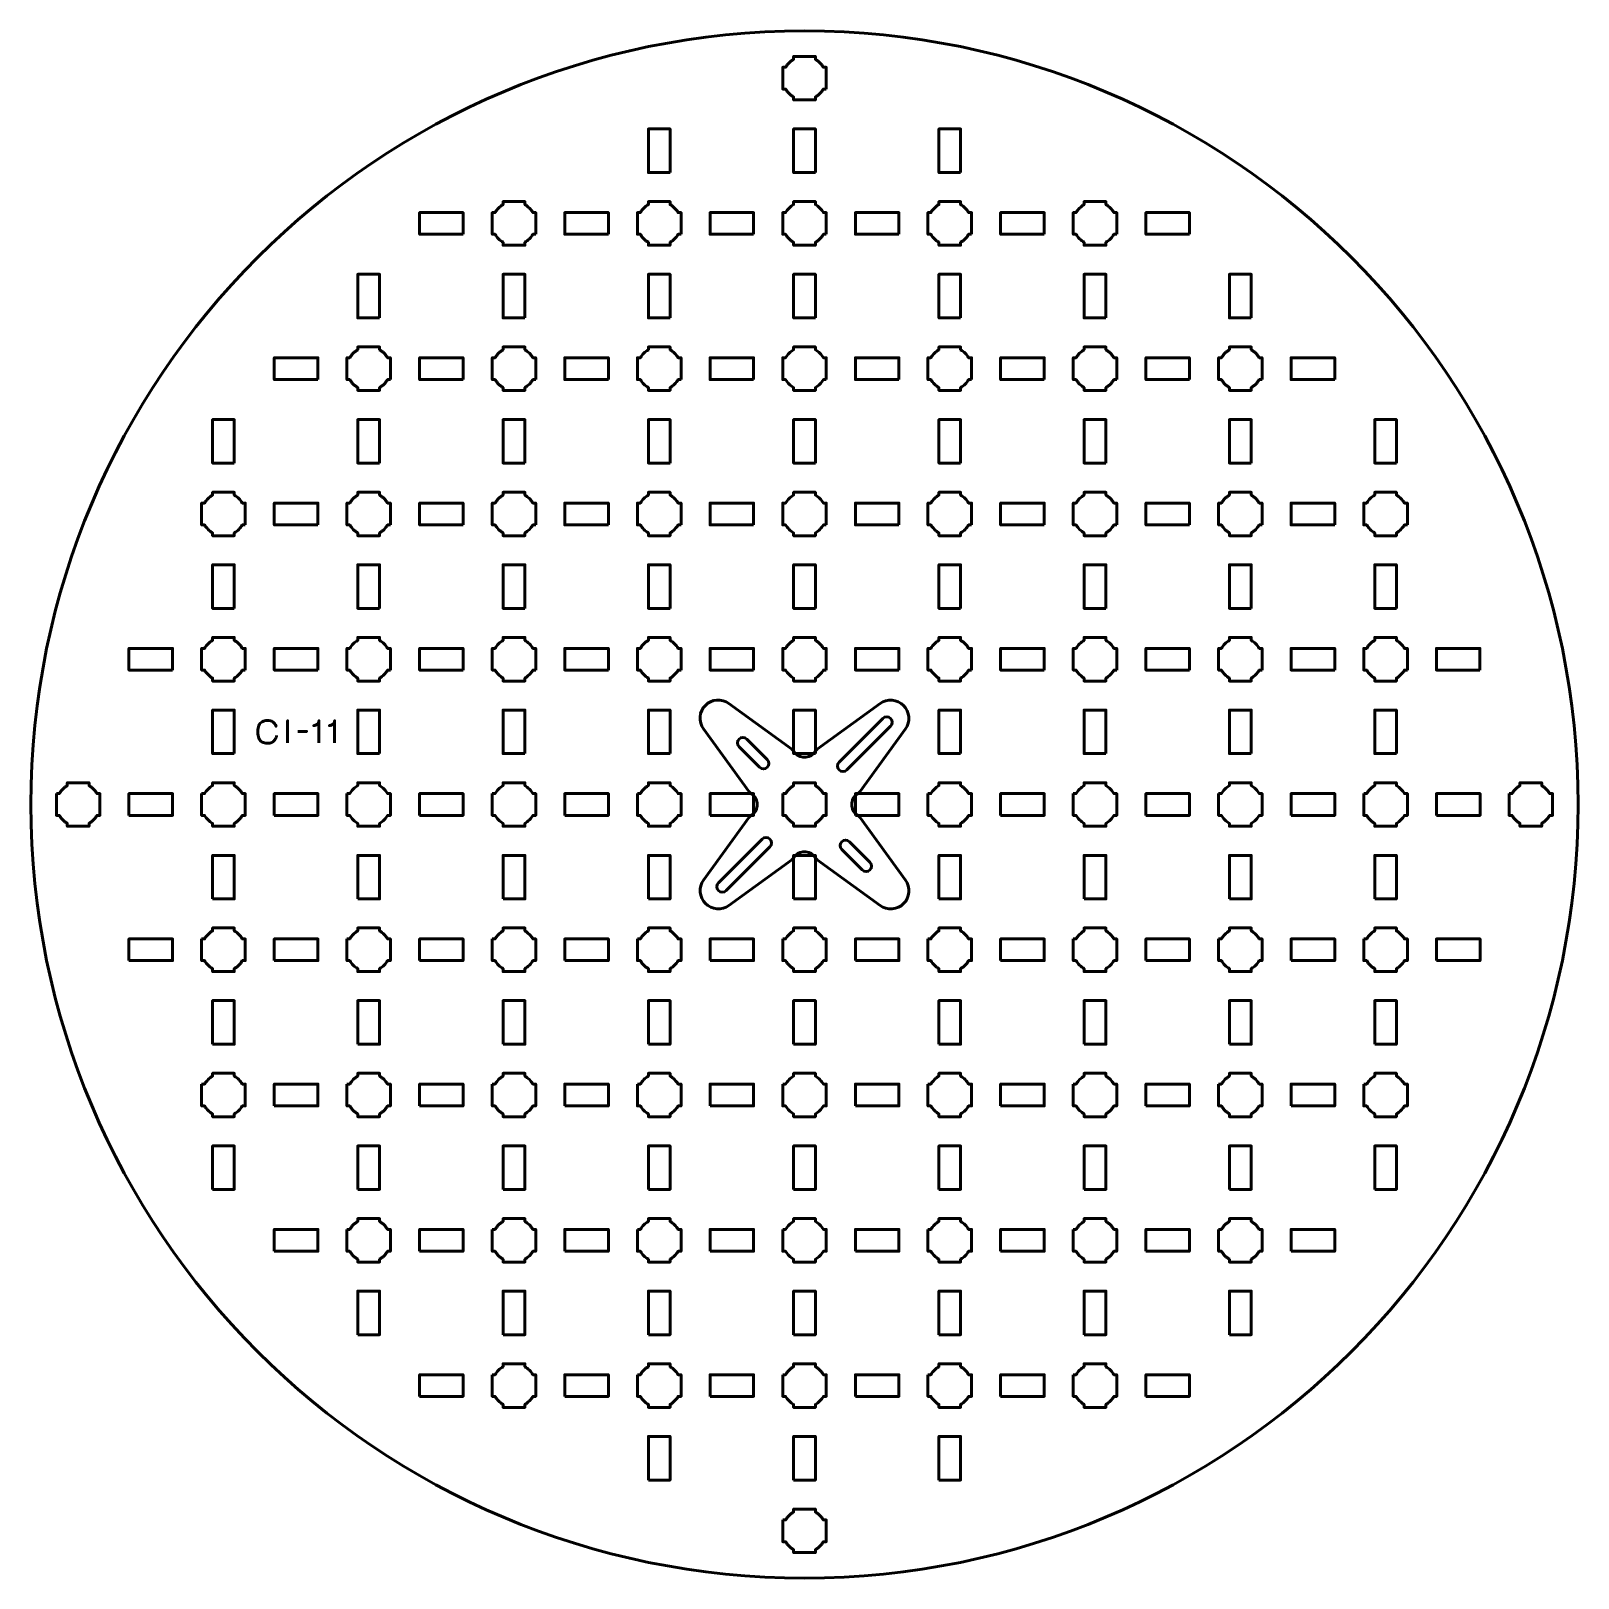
# Model space of a CAD drawing. Header units: centimetres. Extents: x -21.1 to 0.2, y -25.5 to -4.2.
import ezdxf

# ---------------------------------------------------------------- set-up
doc = ezdxf.new("R2010")
doc.units = ezdxf.units.CM
doc.header["$MEASUREMENT"] = 0
doc.layers.add('Layer 1', color=7, linetype='Continuous')

msp = doc.modelspace()

# ---------------------------------------------------------------- linework, layer by layer
at = {"layer": 'Layer 1', "lineweight": 53}
for points in [[(-19.8, -15), (-19.2, -15), (-19.2, -14.7), (-19.8, -14.7), (-19.8, -15)], [(-17.8, -15), (-17.2, -15), (-17.2, -14.7), (-17.8, -14.7), (-17.8, -15)], [(-15.8, -15), (-15.2, -15), (-15.2, -14.7), (-15.8, -14.7), (-15.8, -15)], [(-13.8, -15), (-13.2, -15), (-13.2, -14.7), (-13.8, -14.7), (-13.8, -15)], [(-11.8, -15), (-11.2, -15), (-11.2, -14.7), (-11.8, -14.7), (-11.8, -15)], [(-9.8, -15), (-9.2, -15), (-9.2, -14.7), (-9.8, -14.7), (-9.8, -15)], [(-7.8, -15), (-7.2, -15), (-7.2, -14.7), (-7.8, -14.7), (-7.8, -15)], [(-5.8, -15), (-5.2, -15), (-5.2, -14.7), (-5.8, -14.7), (-5.8, -15)], [(-3.8, -15), (-3.2, -15), (-3.2, -14.7), (-3.8, -14.7), (-3.8, -15)], [(-1.8, -15), (-1.2, -15), (-1.2, -14.7), (-1.8, -14.7), (-1.8, -15)], [(-18.65, -16.15), (-18.35, -16.15), (-18.35, -15.55), (-18.65, -15.55), (-18.65, -16.15)], [(-16.65, -16.15), (-16.35, -16.15), (-16.35, -15.55), (-16.65, -15.55), (-16.65, -16.15)], [(-14.65, -16.15), (-14.35, -16.15), (-14.35, -15.55), (-14.65, -15.55), (-14.65, -16.15)], [(-12.65, -16.15), (-12.35, -16.15), (-12.35, -15.55), (-12.65, -15.55), (-12.65, -16.15)], [(-10.65, -16.15), (-10.35, -16.15), (-10.35, -15.55), (-10.65, -15.55), (-10.65, -16.15)], [(-8.65, -16.15), (-8.35, -16.15), (-8.35, -15.55), (-8.65, -15.55), (-8.65, -16.15)], [(-6.65, -16.15), (-6.35, -16.15), (-6.35, -15.55), (-6.65, -15.55), (-6.65, -16.15)], [(-4.65, -16.15), (-4.35, -16.15), (-4.35, -15.55), (-4.65, -15.55), (-4.65, -16.15)], [(-2.65, -16.15), (-2.35, -16.15), (-2.35, -15.55), (-2.65, -15.55), (-2.65, -16.15)], [(-19.8, -17), (-19.2, -17), (-19.2, -16.7), (-19.8, -16.7), (-19.8, -17)], [(-17.8, -17), (-17.2, -17), (-17.2, -16.7), (-17.8, -16.7), (-17.8, -17)], [(-15.8, -17), (-15.2, -17), (-15.2, -16.7), (-15.8, -16.7), (-15.8, -17)], [(-13.8, -17), (-13.2, -17), (-13.2, -16.7), (-13.8, -16.7), (-13.8, -17)], [(-11.8, -17), (-11.2, -17), (-11.2, -16.7), (-11.8, -16.7), (-11.8, -17)], [(-9.8, -17), (-9.2, -17), (-9.2, -16.7), (-9.8, -16.7), (-9.8, -17)], [(-7.8, -17), (-7.2, -17), (-7.2, -16.7), (-7.8, -16.7), (-7.8, -17)], [(-5.8, -17), (-5.2, -17), (-5.2, -16.7), (-5.8, -16.7), (-5.8, -17)], [(-3.8, -17), (-3.2, -17), (-3.2, -16.7), (-3.8, -16.7), (-3.8, -17)], [(-1.8, -17), (-1.2, -17), (-1.2, -16.7), (-1.8, -16.7), (-1.8, -17)], [(-18.65, -18.15), (-18.35, -18.15), (-18.35, -17.55), (-18.65, -17.55), (-18.65, -18.15)], [(-16.65, -18.15), (-16.35, -18.15), (-16.35, -17.55), (-16.65, -17.55), (-16.65, -18.15)], [(-14.65, -18.15), (-14.35, -18.15), (-14.35, -17.55), (-14.65, -17.55), (-14.65, -18.15)], [(-12.65, -18.15), (-12.35, -18.15), (-12.35, -17.55), (-12.65, -17.55), (-12.65, -18.15)], [(-10.65, -18.15), (-10.35, -18.15), (-10.35, -17.55), (-10.65, -17.55), (-10.65, -18.15)], [(-8.65, -18.15), (-8.35, -18.15), (-8.35, -17.55), (-8.65, -17.55), (-8.65, -18.15)], [(-6.65, -18.15), (-6.35, -18.15), (-6.35, -17.55), (-6.65, -17.55), (-6.65, -18.15)], [(-4.65, -18.15), (-4.35, -18.15), (-4.35, -17.55), (-4.65, -17.55), (-4.65, -18.15)], [(-2.65, -18.15), (-2.35, -18.15), (-2.35, -17.55), (-2.65, -17.55), (-2.65, -18.15)], [(-17.8, -19), (-17.2, -19), (-17.2, -18.7), (-17.8, -18.7), (-17.8, -19)], [(-15.8, -19), (-15.2, -19), (-15.2, -18.7), (-15.8, -18.7), (-15.8, -19)], [(-13.8, -19), (-13.2, -19), (-13.2, -18.7), (-13.8, -18.7), (-13.8, -19)], [(-11.8, -19), (-11.2, -19), (-11.2, -18.7), (-11.8, -18.7), (-11.8, -19)], [(-9.8, -19), (-9.2, -19), (-9.2, -18.7), (-9.8, -18.7), (-9.8, -19)], [(-7.8, -19), (-7.2, -19), (-7.2, -18.7), (-7.8, -18.7), (-7.8, -19)], [(-5.8, -19), (-5.2, -19), (-5.2, -18.7), (-5.8, -18.7), (-5.8, -19)], [(-3.8, -19), (-3.2, -19), (-3.2, -18.7), (-3.8, -18.7), (-3.8, -19)], [(-18.65, -20.15), (-18.35, -20.15), (-18.35, -19.55), (-18.65, -19.55), (-18.65, -20.15)], [(-16.65, -20.15), (-16.35, -20.15), (-16.35, -19.55), (-16.65, -19.55), (-16.65, -20.15)], [(-14.65, -20.15), (-14.35, -20.15), (-14.35, -19.55), (-14.65, -19.55), (-14.65, -20.15)], [(-12.65, -20.15), (-12.35, -20.15), (-12.35, -19.55), (-12.65, -19.55), (-12.65, -20.15)], [(-10.65, -20.15), (-10.35, -20.15), (-10.35, -19.55), (-10.65, -19.55), (-10.65, -20.15)], [(-8.65, -20.15), (-8.35, -20.15), (-8.35, -19.55), (-8.65, -19.55), (-8.65, -20.15)], [(-6.65, -20.15), (-6.35, -20.15), (-6.35, -19.55), (-6.65, -19.55), (-6.65, -20.15)], [(-4.65, -20.15), (-4.35, -20.15), (-4.35, -19.55), (-4.65, -19.55), (-4.65, -20.15)], [(-2.65, -20.15), (-2.35, -20.15), (-2.35, -19.55), (-2.65, -19.55), (-2.65, -20.15)], [(-17.8, -21), (-17.2, -21), (-17.2, -20.7), (-17.8, -20.7), (-17.8, -21)], [(-15.8, -21), (-15.2, -21), (-15.2, -20.7), (-15.8, -20.7), (-15.8, -21)], [(-13.8, -21), (-13.2, -21), (-13.2, -20.7), (-13.8, -20.7), (-13.8, -21)], [(-11.8, -21), (-11.2, -21), (-11.2, -20.7), (-11.8, -20.7), (-11.8, -21)], [(-9.8, -21), (-9.2, -21), (-9.2, -20.7), (-9.8, -20.7), (-9.8, -21)], [(-7.8, -21), (-7.2, -21), (-7.2, -20.7), (-7.8, -20.7), (-7.8, -21)], [(-5.8, -21), (-5.2, -21), (-5.2, -20.7), (-5.8, -20.7), (-5.8, -21)], [(-3.8, -21), (-3.2, -21), (-3.2, -20.7), (-3.8, -20.7), (-3.8, -21)], [(-16.65, -22.15), (-16.35, -22.15), (-16.35, -21.55), (-16.65, -21.55), (-16.65, -22.15)], [(-14.65, -22.15), (-14.35, -22.15), (-14.35, -21.55), (-14.65, -21.55), (-14.65, -22.15)], [(-12.65, -22.15), (-12.35, -22.15), (-12.35, -21.55), (-12.65, -21.55), (-12.65, -22.15)], [(-10.65, -22.15), (-10.35, -22.15), (-10.35, -21.55), (-10.65, -21.55), (-10.65, -22.15)], [(-8.65, -22.15), (-8.35, -22.15), (-8.35, -21.55), (-8.65, -21.55), (-8.65, -22.15)], [(-6.65, -22.15), (-6.35, -22.15), (-6.35, -21.55), (-6.65, -21.55), (-6.65, -22.15)], [(-4.65, -22.15), (-4.35, -22.15), (-4.35, -21.55), (-4.65, -21.55), (-4.65, -22.15)], [(-15.8, -23), (-15.2, -23), (-15.2, -22.7), (-15.8, -22.7), (-15.8, -23)], [(-13.8, -23), (-13.2, -23), (-13.2, -22.7), (-13.8, -22.7), (-13.8, -23)], [(-11.8, -23), (-11.2, -23), (-11.2, -22.7), (-11.8, -22.7), (-11.8, -23)], [(-9.8, -23), (-9.2, -23), (-9.2, -22.7), (-9.8, -22.7), (-9.8, -23)], [(-7.8, -23), (-7.2, -23), (-7.2, -22.7), (-7.8, -22.7), (-7.8, -23)], [(-5.8, -23), (-5.2, -23), (-5.2, -22.7), (-5.8, -22.7), (-5.8, -23)], [(-12.65, -24.15), (-12.35, -24.15), (-12.35, -23.55), (-12.65, -23.55), (-12.65, -24.15)], [(-10.65, -24.15), (-10.35, -24.15), (-10.35, -23.55), (-10.65, -23.55), (-10.65, -24.15)], [(-8.65, -24.15), (-8.35, -24.15), (-8.35, -23.55), (-8.65, -23.55), (-8.65, -24.15)]]:
    msp.add_lwpolyline(points, close=True, dxfattribs=at)
at = {"layer": 'Layer 1', "color": 250, "lineweight": 53}
msp.add_ellipse((-10.5, -14.85), major_axis=(0, 10.65), ratio=1, dxfattribs=at)
at = {"layer": 'Layer 1', "lineweight": 53}
for points, knots in [([(-10.20002, -5), (-10.20002, -5), (-10.24017, -5), (-10.24017, -5), (-10.24017, -5), (-10.26652, -5.04553), (-10.30449, -5.0835), (-10.35002, -5.10985), (-10.35002, -5.10985), (-10.35002, -5.10985), (-10.35002, -5.15), (-10.35002, -5.15), (-10.35002, -5.15), (-10.35002, -5.15), (-10.50002, -5.15), (-10.50002, -5.15), (-10.50002, -5.15), (-10.50002, -5.15), (-10.65002, -5.15), (-10.65002, -5.15), (-10.65002, -5.15), (-10.65002, -5.15), (-10.65002, -5.10985), (-10.65002, -5.10985), (-10.65002, -5.10985), (-10.69555, -5.0835), (-10.73352, -5.04553), (-10.75987, -5), (-10.75987, -5), (-10.75987, -5), (-10.80002, -5), (-10.80002, -5), (-10.80002, -5), (-10.80002, -5), (-10.80002, -4.85), (-10.80002, -4.85), (-10.80002, -4.85), (-10.80002, -4.85), (-10.80002, -4.7), (-10.80002, -4.7), (-10.80002, -4.7), (-10.80002, -4.7), (-10.75987, -4.7), (-10.75987, -4.7), (-10.75987, -4.7), (-10.73352, -4.65447), (-10.69555, -4.6165), (-10.65002, -4.59015), (-10.65002, -4.59015), (-10.65002, -4.59015), (-10.65002, -4.55), (-10.65002, -4.55), (-10.65002, -4.55), (-10.65002, -4.55), (-10.50002, -4.55), (-10.50002, -4.55), (-10.50002, -4.55), (-10.50002, -4.55), (-10.35002, -4.55), (-10.35002, -4.55), (-10.35002, -4.55), (-10.35002, -4.55), (-10.35002, -4.59015), (-10.35002, -4.59015), (-10.35002, -4.59015), (-10.30449, -4.6165), (-10.26652, -4.65447), (-10.24017, -4.7), (-10.24017, -4.7), (-10.24017, -4.7), (-10.20002, -4.7), (-10.20002, -4.7), (-10.20002, -4.7), (-10.20002, -4.7), (-10.20002, -4.85), (-10.20002, -4.85), (-10.20002, -4.85), (-10.20002, -4.85), (-10.20002, -5), (-10.20002, -5)], [0, 0, 0, 0, 0.05, 0.05, 0.05, 0.05, 0.1, 0.1, 0.1, 0.1, 0.15, 0.15, 0.15, 0.15, 0.2, 0.2, 0.2, 0.2, 0.25, 0.25, 0.25, 0.25, 0.3, 0.3, 0.3, 0.3, 0.35, 0.35, 0.35, 0.35, 0.4, 0.4, 0.4, 0.4, 0.45, 0.45, 0.45, 0.45, 0.5, 0.5, 0.5, 0.5, 0.55, 0.55, 0.55, 0.55, 0.6, 0.6, 0.6, 0.6, 0.65, 0.65, 0.65, 0.65, 0.7, 0.7, 0.7, 0.7, 0.75, 0.75, 0.75, 0.75, 0.8, 0.8, 0.8, 0.8, 0.85, 0.85, 0.85, 0.85, 0.9, 0.9, 0.9, 0.9, 0.95, 0.95, 0.95, 0.95, 1, 1, 1, 1]), ([(-12.35002, -6.15), (-12.35002, -6.15), (-12.65002, -6.15), (-12.65002, -6.15), (-12.65002, -6.15), (-12.65002, -6.15), (-12.65002, -5.55), (-12.65002, -5.55), (-12.65002, -5.55), (-12.65002, -5.55), (-12.35002, -5.55), (-12.35002, -5.55), (-12.35002, -5.55), (-12.35002, -5.55), (-12.35002, -6.15), (-12.35002, -6.15)], [0, 0, 0, 0, 0.25, 0.25, 0.25, 0.25, 0.5, 0.5, 0.5, 0.5, 0.75, 0.75, 0.75, 0.75, 1, 1, 1, 1]), ([(-10.35002, -6.15), (-10.35002, -6.15), (-10.65002, -6.15), (-10.65002, -6.15), (-10.65002, -6.15), (-10.65002, -6.15), (-10.65002, -5.55), (-10.65002, -5.55), (-10.65002, -5.55), (-10.65002, -5.55), (-10.35002, -5.55), (-10.35002, -5.55), (-10.35002, -5.55), (-10.35002, -5.55), (-10.35002, -6.15), (-10.35002, -6.15)], [0, 0, 0, 0, 0.25, 0.25, 0.25, 0.25, 0.5, 0.5, 0.5, 0.5, 0.75, 0.75, 0.75, 0.75, 1, 1, 1, 1]), ([(-8.35002, -6.15), (-8.35002, -6.15), (-8.65002, -6.15), (-8.65002, -6.15), (-8.65002, -6.15), (-8.65002, -6.15), (-8.65002, -5.55), (-8.65002, -5.55), (-8.65002, -5.55), (-8.65002, -5.55), (-8.35002, -5.55), (-8.35002, -5.55), (-8.35002, -5.55), (-8.35002, -5.55), (-8.35002, -6.15), (-8.35002, -6.15)], [0, 0, 0, 0, 0.25, 0.25, 0.25, 0.25, 0.5, 0.5, 0.5, 0.5, 0.75, 0.75, 0.75, 0.75, 1, 1, 1, 1]), ([(-14.20002, -7), (-14.20002, -7), (-14.24017, -7), (-14.24017, -7), (-14.24017, -7), (-14.26652, -7.04553), (-14.30449, -7.0835), (-14.35002, -7.10985), (-14.35002, -7.10985), (-14.35002, -7.10985), (-14.35002, -7.15), (-14.35002, -7.15), (-14.35002, -7.15), (-14.35002, -7.15), (-14.50002, -7.15), (-14.50002, -7.15), (-14.50002, -7.15), (-14.50002, -7.15), (-14.65002, -7.15), (-14.65002, -7.15), (-14.65002, -7.15), (-14.65002, -7.15), (-14.65002, -7.10985), (-14.65002, -7.10985), (-14.65002, -7.10985), (-14.69555, -7.0835), (-14.73352, -7.04553), (-14.75987, -7), (-14.75987, -7), (-14.75987, -7), (-14.80002, -7), (-14.80002, -7), (-14.80002, -7), (-14.80002, -7), (-14.80002, -6.85), (-14.80002, -6.85), (-14.80002, -6.85), (-14.80002, -6.85), (-14.80002, -6.7), (-14.80002, -6.7), (-14.80002, -6.7), (-14.80002, -6.7), (-14.75987, -6.7), (-14.75987, -6.7), (-14.75987, -6.7), (-14.73352, -6.65447), (-14.69555, -6.6165), (-14.65002, -6.59015), (-14.65002, -6.59015), (-14.65002, -6.59015), (-14.65002, -6.55), (-14.65002, -6.55), (-14.65002, -6.55), (-14.65002, -6.55), (-14.50002, -6.55), (-14.50002, -6.55), (-14.50002, -6.55), (-14.50002, -6.55), (-14.35002, -6.55), (-14.35002, -6.55), (-14.35002, -6.55), (-14.35002, -6.55), (-14.35002, -6.59015), (-14.35002, -6.59015), (-14.35002, -6.59015), (-14.30449, -6.6165), (-14.26652, -6.65447), (-14.24017, -6.7), (-14.24017, -6.7), (-14.24017, -6.7), (-14.20002, -6.7), (-14.20002, -6.7), (-14.20002, -6.7), (-14.20002, -6.7), (-14.20002, -6.85), (-14.20002, -6.85), (-14.20002, -6.85), (-14.20002, -6.85), (-14.20002, -7), (-14.20002, -7)], [0, 0, 0, 0, 0.05, 0.05, 0.05, 0.05, 0.1, 0.1, 0.1, 0.1, 0.15, 0.15, 0.15, 0.15, 0.2, 0.2, 0.2, 0.2, 0.25, 0.25, 0.25, 0.25, 0.3, 0.3, 0.3, 0.3, 0.35, 0.35, 0.35, 0.35, 0.4, 0.4, 0.4, 0.4, 0.45, 0.45, 0.45, 0.45, 0.5, 0.5, 0.5, 0.5, 0.55, 0.55, 0.55, 0.55, 0.6, 0.6, 0.6, 0.6, 0.65, 0.65, 0.65, 0.65, 0.7, 0.7, 0.7, 0.7, 0.75, 0.75, 0.75, 0.75, 0.8, 0.8, 0.8, 0.8, 0.85, 0.85, 0.85, 0.85, 0.9, 0.9, 0.9, 0.9, 0.95, 0.95, 0.95, 0.95, 1, 1, 1, 1]), ([(-12.20002, -7), (-12.20002, -7), (-12.24017, -7), (-12.24017, -7), (-12.24017, -7), (-12.26652, -7.04553), (-12.30449, -7.0835), (-12.35002, -7.10985), (-12.35002, -7.10985), (-12.35002, -7.10985), (-12.35002, -7.15), (-12.35002, -7.15), (-12.35002, -7.15), (-12.35002, -7.15), (-12.50002, -7.15), (-12.50002, -7.15), (-12.50002, -7.15), (-12.50002, -7.15), (-12.65002, -7.15), (-12.65002, -7.15), (-12.65002, -7.15), (-12.65002, -7.15), (-12.65002, -7.10985), (-12.65002, -7.10985), (-12.65002, -7.10985), (-12.69555, -7.0835), (-12.73352, -7.04553), (-12.75987, -7), (-12.75987, -7), (-12.75987, -7), (-12.80002, -7), (-12.80002, -7), (-12.80002, -7), (-12.80002, -7), (-12.80002, -6.85), (-12.80002, -6.85), (-12.80002, -6.85), (-12.80002, -6.85), (-12.80002, -6.7), (-12.80002, -6.7), (-12.80002, -6.7), (-12.80002, -6.7), (-12.75987, -6.7), (-12.75987, -6.7), (-12.75987, -6.7), (-12.73352, -6.65447), (-12.69555, -6.6165), (-12.65002, -6.59015), (-12.65002, -6.59015), (-12.65002, -6.59015), (-12.65002, -6.55), (-12.65002, -6.55), (-12.65002, -6.55), (-12.65002, -6.55), (-12.50002, -6.55), (-12.50002, -6.55), (-12.50002, -6.55), (-12.50002, -6.55), (-12.35002, -6.55), (-12.35002, -6.55), (-12.35002, -6.55), (-12.35002, -6.55), (-12.35002, -6.59015), (-12.35002, -6.59015), (-12.35002, -6.59015), (-12.30449, -6.6165), (-12.26652, -6.65447), (-12.24017, -6.7), (-12.24017, -6.7), (-12.24017, -6.7), (-12.20002, -6.7), (-12.20002, -6.7), (-12.20002, -6.7), (-12.20002, -6.7), (-12.20002, -6.85), (-12.20002, -6.85), (-12.20002, -6.85), (-12.20002, -6.85), (-12.20002, -7), (-12.20002, -7)], [0, 0, 0, 0, 0.05, 0.05, 0.05, 0.05, 0.1, 0.1, 0.1, 0.1, 0.15, 0.15, 0.15, 0.15, 0.2, 0.2, 0.2, 0.2, 0.25, 0.25, 0.25, 0.25, 0.3, 0.3, 0.3, 0.3, 0.35, 0.35, 0.35, 0.35, 0.4, 0.4, 0.4, 0.4, 0.45, 0.45, 0.45, 0.45, 0.5, 0.5, 0.5, 0.5, 0.55, 0.55, 0.55, 0.55, 0.6, 0.6, 0.6, 0.6, 0.65, 0.65, 0.65, 0.65, 0.7, 0.7, 0.7, 0.7, 0.75, 0.75, 0.75, 0.75, 0.8, 0.8, 0.8, 0.8, 0.85, 0.85, 0.85, 0.85, 0.9, 0.9, 0.9, 0.9, 0.95, 0.95, 0.95, 0.95, 1, 1, 1, 1]), ([(-10.20002, -7), (-10.20002, -7), (-10.24017, -7), (-10.24017, -7), (-10.24017, -7), (-10.26652, -7.04553), (-10.30449, -7.0835), (-10.35002, -7.10985), (-10.35002, -7.10985), (-10.35002, -7.10985), (-10.35002, -7.15), (-10.35002, -7.15), (-10.35002, -7.15), (-10.35002, -7.15), (-10.50002, -7.15), (-10.50002, -7.15), (-10.50002, -7.15), (-10.50002, -7.15), (-10.65002, -7.15), (-10.65002, -7.15), (-10.65002, -7.15), (-10.65002, -7.15), (-10.65002, -7.10985), (-10.65002, -7.10985), (-10.65002, -7.10985), (-10.69555, -7.0835), (-10.73352, -7.04553), (-10.75987, -7), (-10.75987, -7), (-10.75987, -7), (-10.80002, -7), (-10.80002, -7), (-10.80002, -7), (-10.80002, -7), (-10.80002, -6.85), (-10.80002, -6.85), (-10.80002, -6.85), (-10.80002, -6.85), (-10.80002, -6.7), (-10.80002, -6.7), (-10.80002, -6.7), (-10.80002, -6.7), (-10.75987, -6.7), (-10.75987, -6.7), (-10.75987, -6.7), (-10.73352, -6.65447), (-10.69555, -6.6165), (-10.65002, -6.59015), (-10.65002, -6.59015), (-10.65002, -6.59015), (-10.65002, -6.55), (-10.65002, -6.55), (-10.65002, -6.55), (-10.65002, -6.55), (-10.50002, -6.55), (-10.50002, -6.55), (-10.50002, -6.55), (-10.50002, -6.55), (-10.35002, -6.55), (-10.35002, -6.55), (-10.35002, -6.55), (-10.35002, -6.55), (-10.35002, -6.59015), (-10.35002, -6.59015), (-10.35002, -6.59015), (-10.30449, -6.6165), (-10.26652, -6.65447), (-10.24017, -6.7), (-10.24017, -6.7), (-10.24017, -6.7), (-10.20002, -6.7), (-10.20002, -6.7), (-10.20002, -6.7), (-10.20002, -6.7), (-10.20002, -6.85), (-10.20002, -6.85), (-10.20002, -6.85), (-10.20002, -6.85), (-10.20002, -7), (-10.20002, -7)], [0, 0, 0, 0, 0.05, 0.05, 0.05, 0.05, 0.1, 0.1, 0.1, 0.1, 0.15, 0.15, 0.15, 0.15, 0.2, 0.2, 0.2, 0.2, 0.25, 0.25, 0.25, 0.25, 0.3, 0.3, 0.3, 0.3, 0.35, 0.35, 0.35, 0.35, 0.4, 0.4, 0.4, 0.4, 0.45, 0.45, 0.45, 0.45, 0.5, 0.5, 0.5, 0.5, 0.55, 0.55, 0.55, 0.55, 0.6, 0.6, 0.6, 0.6, 0.65, 0.65, 0.65, 0.65, 0.7, 0.7, 0.7, 0.7, 0.75, 0.75, 0.75, 0.75, 0.8, 0.8, 0.8, 0.8, 0.85, 0.85, 0.85, 0.85, 0.9, 0.9, 0.9, 0.9, 0.95, 0.95, 0.95, 0.95, 1, 1, 1, 1]), ([(-8.20002, -7), (-8.20002, -7), (-8.24017, -7), (-8.24017, -7), (-8.24017, -7), (-8.26652, -7.04553), (-8.30449, -7.0835), (-8.35002, -7.10985), (-8.35002, -7.10985), (-8.35002, -7.10985), (-8.35002, -7.15), (-8.35002, -7.15), (-8.35002, -7.15), (-8.35002, -7.15), (-8.50002, -7.15), (-8.50002, -7.15), (-8.50002, -7.15), (-8.50002, -7.15), (-8.65002, -7.15), (-8.65002, -7.15), (-8.65002, -7.15), (-8.65002, -7.15), (-8.65002, -7.10985), (-8.65002, -7.10985), (-8.65002, -7.10985), (-8.69555, -7.0835), (-8.73352, -7.04553), (-8.75987, -7), (-8.75987, -7), (-8.75987, -7), (-8.80002, -7), (-8.80002, -7), (-8.80002, -7), (-8.80002, -7), (-8.80002, -6.85), (-8.80002, -6.85), (-8.80002, -6.85), (-8.80002, -6.85), (-8.80002, -6.7), (-8.80002, -6.7), (-8.80002, -6.7), (-8.80002, -6.7), (-8.75987, -6.7), (-8.75987, -6.7), (-8.75987, -6.7), (-8.73352, -6.65447), (-8.69555, -6.6165), (-8.65002, -6.59015), (-8.65002, -6.59015), (-8.65002, -6.59015), (-8.65002, -6.55), (-8.65002, -6.55), (-8.65002, -6.55), (-8.65002, -6.55), (-8.50002, -6.55), (-8.50002, -6.55), (-8.50002, -6.55), (-8.50002, -6.55), (-8.35002, -6.55), (-8.35002, -6.55), (-8.35002, -6.55), (-8.35002, -6.55), (-8.35002, -6.59015), (-8.35002, -6.59015), (-8.35002, -6.59015), (-8.30449, -6.6165), (-8.26652, -6.65447), (-8.24017, -6.7), (-8.24017, -6.7), (-8.24017, -6.7), (-8.20002, -6.7), (-8.20002, -6.7), (-8.20002, -6.7), (-8.20002, -6.7), (-8.20002, -6.85), (-8.20002, -6.85), (-8.20002, -6.85), (-8.20002, -6.85), (-8.20002, -7), (-8.20002, -7)], [0, 0, 0, 0, 0.05, 0.05, 0.05, 0.05, 0.1, 0.1, 0.1, 0.1, 0.15, 0.15, 0.15, 0.15, 0.2, 0.2, 0.2, 0.2, 0.25, 0.25, 0.25, 0.25, 0.3, 0.3, 0.3, 0.3, 0.35, 0.35, 0.35, 0.35, 0.4, 0.4, 0.4, 0.4, 0.45, 0.45, 0.45, 0.45, 0.5, 0.5, 0.5, 0.5, 0.55, 0.55, 0.55, 0.55, 0.6, 0.6, 0.6, 0.6, 0.65, 0.65, 0.65, 0.65, 0.7, 0.7, 0.7, 0.7, 0.75, 0.75, 0.75, 0.75, 0.8, 0.8, 0.8, 0.8, 0.85, 0.85, 0.85, 0.85, 0.9, 0.9, 0.9, 0.9, 0.95, 0.95, 0.95, 0.95, 1, 1, 1, 1]), ([(-6.20002, -7), (-6.20002, -7), (-6.24017, -7), (-6.24017, -7), (-6.24017, -7), (-6.26652, -7.04553), (-6.30449, -7.0835), (-6.35002, -7.10985), (-6.35002, -7.10985), (-6.35002, -7.10985), (-6.35002, -7.15), (-6.35002, -7.15), (-6.35002, -7.15), (-6.35002, -7.15), (-6.50002, -7.15), (-6.50002, -7.15), (-6.50002, -7.15), (-6.50002, -7.15), (-6.65002, -7.15), (-6.65002, -7.15), (-6.65002, -7.15), (-6.65002, -7.15), (-6.65002, -7.10985), (-6.65002, -7.10985), (-6.65002, -7.10985), (-6.69555, -7.0835), (-6.73352, -7.04553), (-6.75987, -7), (-6.75987, -7), (-6.75987, -7), (-6.80002, -7), (-6.80002, -7), (-6.80002, -7), (-6.80002, -7), (-6.80002, -6.85), (-6.80002, -6.85), (-6.80002, -6.85), (-6.80002, -6.85), (-6.80002, -6.7), (-6.80002, -6.7), (-6.80002, -6.7), (-6.80002, -6.7), (-6.75987, -6.7), (-6.75987, -6.7), (-6.75987, -6.7), (-6.73352, -6.65447), (-6.69555, -6.6165), (-6.65002, -6.59015), (-6.65002, -6.59015), (-6.65002, -6.59015), (-6.65002, -6.55), (-6.65002, -6.55), (-6.65002, -6.55), (-6.65002, -6.55), (-6.50002, -6.55), (-6.50002, -6.55), (-6.50002, -6.55), (-6.50002, -6.55), (-6.35002, -6.55), (-6.35002, -6.55), (-6.35002, -6.55), (-6.35002, -6.55), (-6.35002, -6.59015), (-6.35002, -6.59015), (-6.35002, -6.59015), (-6.30449, -6.6165), (-6.26652, -6.65447), (-6.24017, -6.7), (-6.24017, -6.7), (-6.24017, -6.7), (-6.20002, -6.7), (-6.20002, -6.7), (-6.20002, -6.7), (-6.20002, -6.7), (-6.20002, -6.85), (-6.20002, -6.85), (-6.20002, -6.85), (-6.20002, -6.85), (-6.20002, -7), (-6.20002, -7)], [0, 0, 0, 0, 0.05, 0.05, 0.05, 0.05, 0.1, 0.1, 0.1, 0.1, 0.15, 0.15, 0.15, 0.15, 0.2, 0.2, 0.2, 0.2, 0.25, 0.25, 0.25, 0.25, 0.3, 0.3, 0.3, 0.3, 0.35, 0.35, 0.35, 0.35, 0.4, 0.4, 0.4, 0.4, 0.45, 0.45, 0.45, 0.45, 0.5, 0.5, 0.5, 0.5, 0.55, 0.55, 0.55, 0.55, 0.6, 0.6, 0.6, 0.6, 0.65, 0.65, 0.65, 0.65, 0.7, 0.7, 0.7, 0.7, 0.75, 0.75, 0.75, 0.75, 0.8, 0.8, 0.8, 0.8, 0.85, 0.85, 0.85, 0.85, 0.9, 0.9, 0.9, 0.9, 0.95, 0.95, 0.95, 0.95, 1, 1, 1, 1]), ([(-15.20002, -7), (-15.20002, -7), (-15.80002, -7), (-15.80002, -7), (-15.80002, -7), (-15.80002, -7), (-15.80002, -6.7), (-15.80002, -6.7), (-15.80002, -6.7), (-15.80002, -6.7), (-15.20002, -6.7), (-15.20002, -6.7), (-15.20002, -6.7), (-15.20002, -6.7), (-15.20002, -7), (-15.20002, -7)], [0, 0, 0, 0, 0.25, 0.25, 0.25, 0.25, 0.5, 0.5, 0.5, 0.5, 0.75, 0.75, 0.75, 0.75, 1, 1, 1, 1]), ([(-13.20002, -7), (-13.20002, -7), (-13.80002, -7), (-13.80002, -7), (-13.80002, -7), (-13.80002, -7), (-13.80002, -6.7), (-13.80002, -6.7), (-13.80002, -6.7), (-13.80002, -6.7), (-13.20002, -6.7), (-13.20002, -6.7), (-13.20002, -6.7), (-13.20002, -6.7), (-13.20002, -7), (-13.20002, -7)], [0, 0, 0, 0, 0.25, 0.25, 0.25, 0.25, 0.5, 0.5, 0.5, 0.5, 0.75, 0.75, 0.75, 0.75, 1, 1, 1, 1]), ([(-11.20002, -7), (-11.20002, -7), (-11.80002, -7), (-11.80002, -7), (-11.80002, -7), (-11.80002, -7), (-11.80002, -6.7), (-11.80002, -6.7), (-11.80002, -6.7), (-11.80002, -6.7), (-11.20002, -6.7), (-11.20002, -6.7), (-11.20002, -6.7), (-11.20002, -6.7), (-11.20002, -7), (-11.20002, -7)], [0, 0, 0, 0, 0.25, 0.25, 0.25, 0.25, 0.5, 0.5, 0.5, 0.5, 0.75, 0.75, 0.75, 0.75, 1, 1, 1, 1]), ([(-9.20002, -7), (-9.20002, -7), (-9.80002, -7), (-9.80002, -7), (-9.80002, -7), (-9.80002, -7), (-9.80002, -6.7), (-9.80002, -6.7), (-9.80002, -6.7), (-9.80002, -6.7), (-9.20002, -6.7), (-9.20002, -6.7), (-9.20002, -6.7), (-9.20002, -6.7), (-9.20002, -7), (-9.20002, -7)], [0, 0, 0, 0, 0.25, 0.25, 0.25, 0.25, 0.5, 0.5, 0.5, 0.5, 0.75, 0.75, 0.75, 0.75, 1, 1, 1, 1]), ([(-7.20002, -7), (-7.20002, -7), (-7.80002, -7), (-7.80002, -7), (-7.80002, -7), (-7.80002, -7), (-7.80002, -6.7), (-7.80002, -6.7), (-7.80002, -6.7), (-7.80002, -6.7), (-7.20002, -6.7), (-7.20002, -6.7), (-7.20002, -6.7), (-7.20002, -6.7), (-7.20002, -7), (-7.20002, -7)], [0, 0, 0, 0, 0.25, 0.25, 0.25, 0.25, 0.5, 0.5, 0.5, 0.5, 0.75, 0.75, 0.75, 0.75, 1, 1, 1, 1]), ([(-5.20002, -7), (-5.20002, -7), (-5.80002, -7), (-5.80002, -7), (-5.80002, -7), (-5.80002, -7), (-5.80002, -6.7), (-5.80002, -6.7), (-5.80002, -6.7), (-5.80002, -6.7), (-5.20002, -6.7), (-5.20002, -6.7), (-5.20002, -6.7), (-5.20002, -6.7), (-5.20002, -7), (-5.20002, -7)], [0, 0, 0, 0, 0.25, 0.25, 0.25, 0.25, 0.5, 0.5, 0.5, 0.5, 0.75, 0.75, 0.75, 0.75, 1, 1, 1, 1]), ([(-16.35002, -8.15), (-16.35002, -8.15), (-16.65002, -8.15), (-16.65002, -8.15), (-16.65002, -8.15), (-16.65002, -8.15), (-16.65002, -7.55), (-16.65002, -7.55), (-16.65002, -7.55), (-16.65002, -7.55), (-16.35002, -7.55), (-16.35002, -7.55), (-16.35002, -7.55), (-16.35002, -7.55), (-16.35002, -8.15), (-16.35002, -8.15)], [0, 0, 0, 0, 0.25, 0.25, 0.25, 0.25, 0.5, 0.5, 0.5, 0.5, 0.75, 0.75, 0.75, 0.75, 1, 1, 1, 1]), ([(-14.35002, -8.15), (-14.35002, -8.15), (-14.65002, -8.15), (-14.65002, -8.15), (-14.65002, -8.15), (-14.65002, -8.15), (-14.65002, -7.55), (-14.65002, -7.55), (-14.65002, -7.55), (-14.65002, -7.55), (-14.35002, -7.55), (-14.35002, -7.55), (-14.35002, -7.55), (-14.35002, -7.55), (-14.35002, -8.15), (-14.35002, -8.15)], [0, 0, 0, 0, 0.25, 0.25, 0.25, 0.25, 0.5, 0.5, 0.5, 0.5, 0.75, 0.75, 0.75, 0.75, 1, 1, 1, 1]), ([(-12.35002, -8.15), (-12.35002, -8.15), (-12.65002, -8.15), (-12.65002, -8.15), (-12.65002, -8.15), (-12.65002, -8.15), (-12.65002, -7.55), (-12.65002, -7.55), (-12.65002, -7.55), (-12.65002, -7.55), (-12.35002, -7.55), (-12.35002, -7.55), (-12.35002, -7.55), (-12.35002, -7.55), (-12.35002, -8.15), (-12.35002, -8.15)], [0, 0, 0, 0, 0.25, 0.25, 0.25, 0.25, 0.5, 0.5, 0.5, 0.5, 0.75, 0.75, 0.75, 0.75, 1, 1, 1, 1]), ([(-10.35002, -8.15), (-10.35002, -8.15), (-10.65002, -8.15), (-10.65002, -8.15), (-10.65002, -8.15), (-10.65002, -8.15), (-10.65002, -7.55), (-10.65002, -7.55), (-10.65002, -7.55), (-10.65002, -7.55), (-10.35002, -7.55), (-10.35002, -7.55), (-10.35002, -7.55), (-10.35002, -7.55), (-10.35002, -8.15), (-10.35002, -8.15)], [0, 0, 0, 0, 0.25, 0.25, 0.25, 0.25, 0.5, 0.5, 0.5, 0.5, 0.75, 0.75, 0.75, 0.75, 1, 1, 1, 1]), ([(-8.35002, -8.15), (-8.35002, -8.15), (-8.65002, -8.15), (-8.65002, -8.15), (-8.65002, -8.15), (-8.65002, -8.15), (-8.65002, -7.55), (-8.65002, -7.55), (-8.65002, -7.55), (-8.65002, -7.55), (-8.35002, -7.55), (-8.35002, -7.55), (-8.35002, -7.55), (-8.35002, -7.55), (-8.35002, -8.15), (-8.35002, -8.15)], [0, 0, 0, 0, 0.25, 0.25, 0.25, 0.25, 0.5, 0.5, 0.5, 0.5, 0.75, 0.75, 0.75, 0.75, 1, 1, 1, 1]), ([(-6.35002, -8.15), (-6.35002, -8.15), (-6.65002, -8.15), (-6.65002, -8.15), (-6.65002, -8.15), (-6.65002, -8.15), (-6.65002, -7.55), (-6.65002, -7.55), (-6.65002, -7.55), (-6.65002, -7.55), (-6.35002, -7.55), (-6.35002, -7.55), (-6.35002, -7.55), (-6.35002, -7.55), (-6.35002, -8.15), (-6.35002, -8.15)], [0, 0, 0, 0, 0.25, 0.25, 0.25, 0.25, 0.5, 0.5, 0.5, 0.5, 0.75, 0.75, 0.75, 0.75, 1, 1, 1, 1]), ([(-4.35002, -8.15), (-4.35002, -8.15), (-4.65002, -8.15), (-4.65002, -8.15), (-4.65002, -8.15), (-4.65002, -8.15), (-4.65002, -7.55), (-4.65002, -7.55), (-4.65002, -7.55), (-4.65002, -7.55), (-4.35002, -7.55), (-4.35002, -7.55), (-4.35002, -7.55), (-4.35002, -7.55), (-4.35002, -8.15), (-4.35002, -8.15)], [0, 0, 0, 0, 0.25, 0.25, 0.25, 0.25, 0.5, 0.5, 0.5, 0.5, 0.75, 0.75, 0.75, 0.75, 1, 1, 1, 1]), ([(-17.20002, -9), (-17.20002, -9), (-17.80002, -9), (-17.80002, -9), (-17.80002, -9), (-17.80002, -9), (-17.80002, -8.7), (-17.80002, -8.7), (-17.80002, -8.7), (-17.80002, -8.7), (-17.20002, -8.7), (-17.20002, -8.7), (-17.20002, -8.7), (-17.20002, -8.7), (-17.20002, -9), (-17.20002, -9)], [0, 0, 0, 0, 0.25, 0.25, 0.25, 0.25, 0.5, 0.5, 0.5, 0.5, 0.75, 0.75, 0.75, 0.75, 1, 1, 1, 1]), ([(-16.20002, -9), (-16.20002, -9), (-16.24017, -9), (-16.24017, -9), (-16.24017, -9), (-16.26652, -9.04553), (-16.30449, -9.0835), (-16.35002, -9.10985), (-16.35002, -9.10985), (-16.35002, -9.10985), (-16.35002, -9.15), (-16.35002, -9.15), (-16.35002, -9.15), (-16.35002, -9.15), (-16.50002, -9.15), (-16.50002, -9.15), (-16.50002, -9.15), (-16.50002, -9.15), (-16.65002, -9.15), (-16.65002, -9.15), (-16.65002, -9.15), (-16.65002, -9.15), (-16.65002, -9.10985), (-16.65002, -9.10985), (-16.65002, -9.10985), (-16.69555, -9.0835), (-16.73352, -9.04553), (-16.75987, -9), (-16.75987, -9), (-16.75987, -9), (-16.80002, -9), (-16.80002, -9), (-16.80002, -9), (-16.80002, -9), (-16.80002, -8.85), (-16.80002, -8.85), (-16.80002, -8.85), (-16.80002, -8.85), (-16.80002, -8.7), (-16.80002, -8.7), (-16.80002, -8.7), (-16.80002, -8.7), (-16.75987, -8.7), (-16.75987, -8.7), (-16.75987, -8.7), (-16.73352, -8.65447), (-16.69555, -8.6165), (-16.65002, -8.59015), (-16.65002, -8.59015), (-16.65002, -8.59015), (-16.65002, -8.55), (-16.65002, -8.55), (-16.65002, -8.55), (-16.65002, -8.55), (-16.50002, -8.55), (-16.50002, -8.55), (-16.50002, -8.55), (-16.50002, -8.55), (-16.35002, -8.55), (-16.35002, -8.55), (-16.35002, -8.55), (-16.35002, -8.55), (-16.35002, -8.59015), (-16.35002, -8.59015), (-16.35002, -8.59015), (-16.30449, -8.6165), (-16.26652, -8.65447), (-16.24017, -8.7), (-16.24017, -8.7), (-16.24017, -8.7), (-16.20002, -8.7), (-16.20002, -8.7), (-16.20002, -8.7), (-16.20002, -8.7), (-16.20002, -8.85), (-16.20002, -8.85), (-16.20002, -8.85), (-16.20002, -8.85), (-16.20002, -9), (-16.20002, -9)], [0, 0, 0, 0, 0.05, 0.05, 0.05, 0.05, 0.1, 0.1, 0.1, 0.1, 0.15, 0.15, 0.15, 0.15, 0.2, 0.2, 0.2, 0.2, 0.25, 0.25, 0.25, 0.25, 0.3, 0.3, 0.3, 0.3, 0.35, 0.35, 0.35, 0.35, 0.4, 0.4, 0.4, 0.4, 0.45, 0.45, 0.45, 0.45, 0.5, 0.5, 0.5, 0.5, 0.55, 0.55, 0.55, 0.55, 0.6, 0.6, 0.6, 0.6, 0.65, 0.65, 0.65, 0.65, 0.7, 0.7, 0.7, 0.7, 0.75, 0.75, 0.75, 0.75, 0.8, 0.8, 0.8, 0.8, 0.85, 0.85, 0.85, 0.85, 0.9, 0.9, 0.9, 0.9, 0.95, 0.95, 0.95, 0.95, 1, 1, 1, 1]), ([(-15.20002, -9), (-15.20002, -9), (-15.80002, -9), (-15.80002, -9), (-15.80002, -9), (-15.80002, -9), (-15.80002, -8.7), (-15.80002, -8.7), (-15.80002, -8.7), (-15.80002, -8.7), (-15.20002, -8.7), (-15.20002, -8.7), (-15.20002, -8.7), (-15.20002, -8.7), (-15.20002, -9), (-15.20002, -9)], [0, 0, 0, 0, 0.25, 0.25, 0.25, 0.25, 0.5, 0.5, 0.5, 0.5, 0.75, 0.75, 0.75, 0.75, 1, 1, 1, 1]), ([(-14.20002, -9), (-14.20002, -9), (-14.24017, -9), (-14.24017, -9), (-14.24017, -9), (-14.26652, -9.04553), (-14.30449, -9.0835), (-14.35002, -9.10985), (-14.35002, -9.10985), (-14.35002, -9.10985), (-14.35002, -9.15), (-14.35002, -9.15), (-14.35002, -9.15), (-14.35002, -9.15), (-14.50002, -9.15), (-14.50002, -9.15), (-14.50002, -9.15), (-14.50002, -9.15), (-14.65002, -9.15), (-14.65002, -9.15), (-14.65002, -9.15), (-14.65002, -9.15), (-14.65002, -9.10985), (-14.65002, -9.10985), (-14.65002, -9.10985), (-14.69555, -9.0835), (-14.73352, -9.04553), (-14.75987, -9), (-14.75987, -9), (-14.75987, -9), (-14.80002, -9), (-14.80002, -9), (-14.80002, -9), (-14.80002, -9), (-14.80002, -8.85), (-14.80002, -8.85), (-14.80002, -8.85), (-14.80002, -8.85), (-14.80002, -8.7), (-14.80002, -8.7), (-14.80002, -8.7), (-14.80002, -8.7), (-14.75987, -8.7), (-14.75987, -8.7), (-14.75987, -8.7), (-14.73352, -8.65447), (-14.69555, -8.6165), (-14.65002, -8.59015), (-14.65002, -8.59015), (-14.65002, -8.59015), (-14.65002, -8.55), (-14.65002, -8.55), (-14.65002, -8.55), (-14.65002, -8.55), (-14.50002, -8.55), (-14.50002, -8.55), (-14.50002, -8.55), (-14.50002, -8.55), (-14.35002, -8.55), (-14.35002, -8.55), (-14.35002, -8.55), (-14.35002, -8.55), (-14.35002, -8.59015), (-14.35002, -8.59015), (-14.35002, -8.59015), (-14.30449, -8.6165), (-14.26652, -8.65447), (-14.24017, -8.7), (-14.24017, -8.7), (-14.24017, -8.7), (-14.20002, -8.7), (-14.20002, -8.7), (-14.20002, -8.7), (-14.20002, -8.7), (-14.20002, -8.85), (-14.20002, -8.85), (-14.20002, -8.85), (-14.20002, -8.85), (-14.20002, -9), (-14.20002, -9)], [0, 0, 0, 0, 0.05, 0.05, 0.05, 0.05, 0.1, 0.1, 0.1, 0.1, 0.15, 0.15, 0.15, 0.15, 0.2, 0.2, 0.2, 0.2, 0.25, 0.25, 0.25, 0.25, 0.3, 0.3, 0.3, 0.3, 0.35, 0.35, 0.35, 0.35, 0.4, 0.4, 0.4, 0.4, 0.45, 0.45, 0.45, 0.45, 0.5, 0.5, 0.5, 0.5, 0.55, 0.55, 0.55, 0.55, 0.6, 0.6, 0.6, 0.6, 0.65, 0.65, 0.65, 0.65, 0.7, 0.7, 0.7, 0.7, 0.75, 0.75, 0.75, 0.75, 0.8, 0.8, 0.8, 0.8, 0.85, 0.85, 0.85, 0.85, 0.9, 0.9, 0.9, 0.9, 0.95, 0.95, 0.95, 0.95, 1, 1, 1, 1]), ([(-13.20002, -9), (-13.20002, -9), (-13.80002, -9), (-13.80002, -9), (-13.80002, -9), (-13.80002, -9), (-13.80002, -8.7), (-13.80002, -8.7), (-13.80002, -8.7), (-13.80002, -8.7), (-13.20002, -8.7), (-13.20002, -8.7), (-13.20002, -8.7), (-13.20002, -8.7), (-13.20002, -9), (-13.20002, -9)], [0, 0, 0, 0, 0.25, 0.25, 0.25, 0.25, 0.5, 0.5, 0.5, 0.5, 0.75, 0.75, 0.75, 0.75, 1, 1, 1, 1]), ([(-12.20002, -9), (-12.20002, -9), (-12.24017, -9), (-12.24017, -9), (-12.24017, -9), (-12.26652, -9.04553), (-12.30449, -9.0835), (-12.35002, -9.10985), (-12.35002, -9.10985), (-12.35002, -9.10985), (-12.35002, -9.15), (-12.35002, -9.15), (-12.35002, -9.15), (-12.35002, -9.15), (-12.50002, -9.15), (-12.50002, -9.15), (-12.50002, -9.15), (-12.50002, -9.15), (-12.65002, -9.15), (-12.65002, -9.15), (-12.65002, -9.15), (-12.65002, -9.15), (-12.65002, -9.10985), (-12.65002, -9.10985), (-12.65002, -9.10985), (-12.69555, -9.0835), (-12.73352, -9.04553), (-12.75987, -9), (-12.75987, -9), (-12.75987, -9), (-12.80002, -9), (-12.80002, -9), (-12.80002, -9), (-12.80002, -9), (-12.80002, -8.85), (-12.80002, -8.85), (-12.80002, -8.85), (-12.80002, -8.85), (-12.80002, -8.7), (-12.80002, -8.7), (-12.80002, -8.7), (-12.80002, -8.7), (-12.75987, -8.7), (-12.75987, -8.7), (-12.75987, -8.7), (-12.73352, -8.65447), (-12.69555, -8.6165), (-12.65002, -8.59015), (-12.65002, -8.59015), (-12.65002, -8.59015), (-12.65002, -8.55), (-12.65002, -8.55), (-12.65002, -8.55), (-12.65002, -8.55), (-12.50002, -8.55), (-12.50002, -8.55), (-12.50002, -8.55), (-12.50002, -8.55), (-12.35002, -8.55), (-12.35002, -8.55), (-12.35002, -8.55), (-12.35002, -8.55), (-12.35002, -8.59015), (-12.35002, -8.59015), (-12.35002, -8.59015), (-12.30449, -8.6165), (-12.26652, -8.65447), (-12.24017, -8.7), (-12.24017, -8.7), (-12.24017, -8.7), (-12.20002, -8.7), (-12.20002, -8.7), (-12.20002, -8.7), (-12.20002, -8.7), (-12.20002, -8.85), (-12.20002, -8.85), (-12.20002, -8.85), (-12.20002, -8.85), (-12.20002, -9), (-12.20002, -9)], [0, 0, 0, 0, 0.05, 0.05, 0.05, 0.05, 0.1, 0.1, 0.1, 0.1, 0.15, 0.15, 0.15, 0.15, 0.2, 0.2, 0.2, 0.2, 0.25, 0.25, 0.25, 0.25, 0.3, 0.3, 0.3, 0.3, 0.35, 0.35, 0.35, 0.35, 0.4, 0.4, 0.4, 0.4, 0.45, 0.45, 0.45, 0.45, 0.5, 0.5, 0.5, 0.5, 0.55, 0.55, 0.55, 0.55, 0.6, 0.6, 0.6, 0.6, 0.65, 0.65, 0.65, 0.65, 0.7, 0.7, 0.7, 0.7, 0.75, 0.75, 0.75, 0.75, 0.8, 0.8, 0.8, 0.8, 0.85, 0.85, 0.85, 0.85, 0.9, 0.9, 0.9, 0.9, 0.95, 0.95, 0.95, 0.95, 1, 1, 1, 1]), ([(-11.20002, -9), (-11.20002, -9), (-11.80002, -9), (-11.80002, -9), (-11.80002, -9), (-11.80002, -9), (-11.80002, -8.7), (-11.80002, -8.7), (-11.80002, -8.7), (-11.80002, -8.7), (-11.20002, -8.7), (-11.20002, -8.7), (-11.20002, -8.7), (-11.20002, -8.7), (-11.20002, -9), (-11.20002, -9)], [0, 0, 0, 0, 0.25, 0.25, 0.25, 0.25, 0.5, 0.5, 0.5, 0.5, 0.75, 0.75, 0.75, 0.75, 1, 1, 1, 1]), ([(-10.20002, -9), (-10.20002, -9), (-10.24017, -9), (-10.24017, -9), (-10.24017, -9), (-10.26652, -9.04553), (-10.30449, -9.0835), (-10.35002, -9.10985), (-10.35002, -9.10985), (-10.35002, -9.10985), (-10.35002, -9.15), (-10.35002, -9.15), (-10.35002, -9.15), (-10.35002, -9.15), (-10.50002, -9.15), (-10.50002, -9.15), (-10.50002, -9.15), (-10.50002, -9.15), (-10.65002, -9.15), (-10.65002, -9.15), (-10.65002, -9.15), (-10.65002, -9.15), (-10.65002, -9.10985), (-10.65002, -9.10985), (-10.65002, -9.10985), (-10.69555, -9.0835), (-10.73352, -9.04553), (-10.75987, -9), (-10.75987, -9), (-10.75987, -9), (-10.80002, -9), (-10.80002, -9), (-10.80002, -9), (-10.80002, -9), (-10.80002, -8.85), (-10.80002, -8.85), (-10.80002, -8.85), (-10.80002, -8.85), (-10.80002, -8.7), (-10.80002, -8.7), (-10.80002, -8.7), (-10.80002, -8.7), (-10.75987, -8.7), (-10.75987, -8.7), (-10.75987, -8.7), (-10.73352, -8.65447), (-10.69555, -8.6165), (-10.65002, -8.59015), (-10.65002, -8.59015), (-10.65002, -8.59015), (-10.65002, -8.55), (-10.65002, -8.55), (-10.65002, -8.55), (-10.65002, -8.55), (-10.50002, -8.55), (-10.50002, -8.55), (-10.50002, -8.55), (-10.50002, -8.55), (-10.35002, -8.55), (-10.35002, -8.55), (-10.35002, -8.55), (-10.35002, -8.55), (-10.35002, -8.59015), (-10.35002, -8.59015), (-10.35002, -8.59015), (-10.30449, -8.6165), (-10.26652, -8.65447), (-10.24017, -8.7), (-10.24017, -8.7), (-10.24017, -8.7), (-10.20002, -8.7), (-10.20002, -8.7), (-10.20002, -8.7), (-10.20002, -8.7), (-10.20002, -8.85), (-10.20002, -8.85), (-10.20002, -8.85), (-10.20002, -8.85), (-10.20002, -9), (-10.20002, -9)], [0, 0, 0, 0, 0.05, 0.05, 0.05, 0.05, 0.1, 0.1, 0.1, 0.1, 0.15, 0.15, 0.15, 0.15, 0.2, 0.2, 0.2, 0.2, 0.25, 0.25, 0.25, 0.25, 0.3, 0.3, 0.3, 0.3, 0.35, 0.35, 0.35, 0.35, 0.4, 0.4, 0.4, 0.4, 0.45, 0.45, 0.45, 0.45, 0.5, 0.5, 0.5, 0.5, 0.55, 0.55, 0.55, 0.55, 0.6, 0.6, 0.6, 0.6, 0.65, 0.65, 0.65, 0.65, 0.7, 0.7, 0.7, 0.7, 0.75, 0.75, 0.75, 0.75, 0.8, 0.8, 0.8, 0.8, 0.85, 0.85, 0.85, 0.85, 0.9, 0.9, 0.9, 0.9, 0.95, 0.95, 0.95, 0.95, 1, 1, 1, 1]), ([(-9.20002, -9), (-9.20002, -9), (-9.80002, -9), (-9.80002, -9), (-9.80002, -9), (-9.80002, -9), (-9.80002, -8.7), (-9.80002, -8.7), (-9.80002, -8.7), (-9.80002, -8.7), (-9.20002, -8.7), (-9.20002, -8.7), (-9.20002, -8.7), (-9.20002, -8.7), (-9.20002, -9), (-9.20002, -9)], [0, 0, 0, 0, 0.25, 0.25, 0.25, 0.25, 0.5, 0.5, 0.5, 0.5, 0.75, 0.75, 0.75, 0.75, 1, 1, 1, 1]), ([(-8.20002, -9), (-8.20002, -9), (-8.24017, -9), (-8.24017, -9), (-8.24017, -9), (-8.26652, -9.04553), (-8.30449, -9.0835), (-8.35002, -9.10985), (-8.35002, -9.10985), (-8.35002, -9.10985), (-8.35002, -9.15), (-8.35002, -9.15), (-8.35002, -9.15), (-8.35002, -9.15), (-8.50002, -9.15), (-8.50002, -9.15), (-8.50002, -9.15), (-8.50002, -9.15), (-8.65002, -9.15), (-8.65002, -9.15), (-8.65002, -9.15), (-8.65002, -9.15), (-8.65002, -9.10985), (-8.65002, -9.10985), (-8.65002, -9.10985), (-8.69555, -9.0835), (-8.73352, -9.04553), (-8.75987, -9), (-8.75987, -9), (-8.75987, -9), (-8.80002, -9), (-8.80002, -9), (-8.80002, -9), (-8.80002, -9), (-8.80002, -8.85), (-8.80002, -8.85), (-8.80002, -8.85), (-8.80002, -8.85), (-8.80002, -8.7), (-8.80002, -8.7), (-8.80002, -8.7), (-8.80002, -8.7), (-8.75987, -8.7), (-8.75987, -8.7), (-8.75987, -8.7), (-8.73352, -8.65447), (-8.69555, -8.6165), (-8.65002, -8.59015), (-8.65002, -8.59015), (-8.65002, -8.59015), (-8.65002, -8.55), (-8.65002, -8.55), (-8.65002, -8.55), (-8.65002, -8.55), (-8.50002, -8.55), (-8.50002, -8.55), (-8.50002, -8.55), (-8.50002, -8.55), (-8.35002, -8.55), (-8.35002, -8.55), (-8.35002, -8.55), (-8.35002, -8.55), (-8.35002, -8.59015), (-8.35002, -8.59015), (-8.35002, -8.59015), (-8.30449, -8.6165), (-8.26652, -8.65447), (-8.24017, -8.7), (-8.24017, -8.7), (-8.24017, -8.7), (-8.20002, -8.7), (-8.20002, -8.7), (-8.20002, -8.7), (-8.20002, -8.7), (-8.20002, -8.85), (-8.20002, -8.85), (-8.20002, -8.85), (-8.20002, -8.85), (-8.20002, -9), (-8.20002, -9)], [0, 0, 0, 0, 0.05, 0.05, 0.05, 0.05, 0.1, 0.1, 0.1, 0.1, 0.15, 0.15, 0.15, 0.15, 0.2, 0.2, 0.2, 0.2, 0.25, 0.25, 0.25, 0.25, 0.3, 0.3, 0.3, 0.3, 0.35, 0.35, 0.35, 0.35, 0.4, 0.4, 0.4, 0.4, 0.45, 0.45, 0.45, 0.45, 0.5, 0.5, 0.5, 0.5, 0.55, 0.55, 0.55, 0.55, 0.6, 0.6, 0.6, 0.6, 0.65, 0.65, 0.65, 0.65, 0.7, 0.7, 0.7, 0.7, 0.75, 0.75, 0.75, 0.75, 0.8, 0.8, 0.8, 0.8, 0.85, 0.85, 0.85, 0.85, 0.9, 0.9, 0.9, 0.9, 0.95, 0.95, 0.95, 0.95, 1, 1, 1, 1]), ([(-7.20002, -9), (-7.20002, -9), (-7.80002, -9), (-7.80002, -9), (-7.80002, -9), (-7.80002, -9), (-7.80002, -8.7), (-7.80002, -8.7), (-7.80002, -8.7), (-7.80002, -8.7), (-7.20002, -8.7), (-7.20002, -8.7), (-7.20002, -8.7), (-7.20002, -8.7), (-7.20002, -9), (-7.20002, -9)], [0, 0, 0, 0, 0.25, 0.25, 0.25, 0.25, 0.5, 0.5, 0.5, 0.5, 0.75, 0.75, 0.75, 0.75, 1, 1, 1, 1]), ([(-6.20002, -9), (-6.20002, -9), (-6.24017, -9), (-6.24017, -9), (-6.24017, -9), (-6.26652, -9.04553), (-6.30449, -9.0835), (-6.35002, -9.10985), (-6.35002, -9.10985), (-6.35002, -9.10985), (-6.35002, -9.15), (-6.35002, -9.15), (-6.35002, -9.15), (-6.35002, -9.15), (-6.50002, -9.15), (-6.50002, -9.15), (-6.50002, -9.15), (-6.50002, -9.15), (-6.65002, -9.15), (-6.65002, -9.15), (-6.65002, -9.15), (-6.65002, -9.15), (-6.65002, -9.10985), (-6.65002, -9.10985), (-6.65002, -9.10985), (-6.69555, -9.0835), (-6.73352, -9.04553), (-6.75987, -9), (-6.75987, -9), (-6.75987, -9), (-6.80002, -9), (-6.80002, -9), (-6.80002, -9), (-6.80002, -9), (-6.80002, -8.85), (-6.80002, -8.85), (-6.80002, -8.85), (-6.80002, -8.85), (-6.80002, -8.7), (-6.80002, -8.7), (-6.80002, -8.7), (-6.80002, -8.7), (-6.75987, -8.7), (-6.75987, -8.7), (-6.75987, -8.7), (-6.73352, -8.65447), (-6.69555, -8.6165), (-6.65002, -8.59015), (-6.65002, -8.59015), (-6.65002, -8.59015), (-6.65002, -8.55), (-6.65002, -8.55), (-6.65002, -8.55), (-6.65002, -8.55), (-6.50002, -8.55), (-6.50002, -8.55), (-6.50002, -8.55), (-6.50002, -8.55), (-6.35002, -8.55), (-6.35002, -8.55), (-6.35002, -8.55), (-6.35002, -8.55), (-6.35002, -8.59015), (-6.35002, -8.59015), (-6.35002, -8.59015), (-6.30449, -8.6165), (-6.26652, -8.65447), (-6.24017, -8.7), (-6.24017, -8.7), (-6.24017, -8.7), (-6.20002, -8.7), (-6.20002, -8.7), (-6.20002, -8.7), (-6.20002, -8.7), (-6.20002, -8.85), (-6.20002, -8.85), (-6.20002, -8.85), (-6.20002, -8.85), (-6.20002, -9), (-6.20002, -9)], [0, 0, 0, 0, 0.05, 0.05, 0.05, 0.05, 0.1, 0.1, 0.1, 0.1, 0.15, 0.15, 0.15, 0.15, 0.2, 0.2, 0.2, 0.2, 0.25, 0.25, 0.25, 0.25, 0.3, 0.3, 0.3, 0.3, 0.35, 0.35, 0.35, 0.35, 0.4, 0.4, 0.4, 0.4, 0.45, 0.45, 0.45, 0.45, 0.5, 0.5, 0.5, 0.5, 0.55, 0.55, 0.55, 0.55, 0.6, 0.6, 0.6, 0.6, 0.65, 0.65, 0.65, 0.65, 0.7, 0.7, 0.7, 0.7, 0.75, 0.75, 0.75, 0.75, 0.8, 0.8, 0.8, 0.8, 0.85, 0.85, 0.85, 0.85, 0.9, 0.9, 0.9, 0.9, 0.95, 0.95, 0.95, 0.95, 1, 1, 1, 1]), ([(-5.20002, -9), (-5.20002, -9), (-5.80002, -9), (-5.80002, -9), (-5.80002, -9), (-5.80002, -9), (-5.80002, -8.7), (-5.80002, -8.7), (-5.80002, -8.7), (-5.80002, -8.7), (-5.20002, -8.7), (-5.20002, -8.7), (-5.20002, -8.7), (-5.20002, -8.7), (-5.20002, -9), (-5.20002, -9)], [0, 0, 0, 0, 0.25, 0.25, 0.25, 0.25, 0.5, 0.5, 0.5, 0.5, 0.75, 0.75, 0.75, 0.75, 1, 1, 1, 1]), ([(-4.20002, -9), (-4.20002, -9), (-4.24017, -9), (-4.24017, -9), (-4.24017, -9), (-4.26652, -9.04553), (-4.30449, -9.0835), (-4.35002, -9.10985), (-4.35002, -9.10985), (-4.35002, -9.10985), (-4.35002, -9.15), (-4.35002, -9.15), (-4.35002, -9.15), (-4.35002, -9.15), (-4.50002, -9.15), (-4.50002, -9.15), (-4.50002, -9.15), (-4.50002, -9.15), (-4.65002, -9.15), (-4.65002, -9.15), (-4.65002, -9.15), (-4.65002, -9.15), (-4.65002, -9.10985), (-4.65002, -9.10985), (-4.65002, -9.10985), (-4.69555, -9.0835), (-4.73352, -9.04553), (-4.75987, -9), (-4.75987, -9), (-4.75987, -9), (-4.80002, -9), (-4.80002, -9), (-4.80002, -9), (-4.80002, -9), (-4.80002, -8.85), (-4.80002, -8.85), (-4.80002, -8.85), (-4.80002, -8.85), (-4.80002, -8.7), (-4.80002, -8.7), (-4.80002, -8.7), (-4.80002, -8.7), (-4.75987, -8.7), (-4.75987, -8.7), (-4.75987, -8.7), (-4.73352, -8.65447), (-4.69555, -8.6165), (-4.65002, -8.59015), (-4.65002, -8.59015), (-4.65002, -8.59015), (-4.65002, -8.55), (-4.65002, -8.55), (-4.65002, -8.55), (-4.65002, -8.55), (-4.50002, -8.55), (-4.50002, -8.55), (-4.50002, -8.55), (-4.50002, -8.55), (-4.35002, -8.55), (-4.35002, -8.55), (-4.35002, -8.55), (-4.35002, -8.55), (-4.35002, -8.59015), (-4.35002, -8.59015), (-4.35002, -8.59015), (-4.30449, -8.6165), (-4.26652, -8.65447), (-4.24017, -8.7), (-4.24017, -8.7), (-4.24017, -8.7), (-4.20002, -8.7), (-4.20002, -8.7), (-4.20002, -8.7), (-4.20002, -8.7), (-4.20002, -8.85), (-4.20002, -8.85), (-4.20002, -8.85), (-4.20002, -8.85), (-4.20002, -9), (-4.20002, -9)], [0, 0, 0, 0, 0.05, 0.05, 0.05, 0.05, 0.1, 0.1, 0.1, 0.1, 0.15, 0.15, 0.15, 0.15, 0.2, 0.2, 0.2, 0.2, 0.25, 0.25, 0.25, 0.25, 0.3, 0.3, 0.3, 0.3, 0.35, 0.35, 0.35, 0.35, 0.4, 0.4, 0.4, 0.4, 0.45, 0.45, 0.45, 0.45, 0.5, 0.5, 0.5, 0.5, 0.55, 0.55, 0.55, 0.55, 0.6, 0.6, 0.6, 0.6, 0.65, 0.65, 0.65, 0.65, 0.7, 0.7, 0.7, 0.7, 0.75, 0.75, 0.75, 0.75, 0.8, 0.8, 0.8, 0.8, 0.85, 0.85, 0.85, 0.85, 0.9, 0.9, 0.9, 0.9, 0.95, 0.95, 0.95, 0.95, 1, 1, 1, 1]), ([(-3.20002, -9), (-3.20002, -9), (-3.80002, -9), (-3.80002, -9), (-3.80002, -9), (-3.80002, -9), (-3.80002, -8.7), (-3.80002, -8.7), (-3.80002, -8.7), (-3.80002, -8.7), (-3.20002, -8.7), (-3.20002, -8.7), (-3.20002, -8.7), (-3.20002, -8.7), (-3.20002, -9), (-3.20002, -9)], [0, 0, 0, 0, 0.25, 0.25, 0.25, 0.25, 0.5, 0.5, 0.5, 0.5, 0.75, 0.75, 0.75, 0.75, 1, 1, 1, 1]), ([(-18.35002, -10.15), (-18.35002, -10.15), (-18.65002, -10.15), (-18.65002, -10.15), (-18.65002, -10.15), (-18.65002, -10.15), (-18.65002, -9.55), (-18.65002, -9.55), (-18.65002, -9.55), (-18.65002, -9.55), (-18.35002, -9.55), (-18.35002, -9.55), (-18.35002, -9.55), (-18.35002, -9.55), (-18.35002, -10.15), (-18.35002, -10.15)], [0, 0, 0, 0, 0.25, 0.25, 0.25, 0.25, 0.5, 0.5, 0.5, 0.5, 0.75, 0.75, 0.75, 0.75, 1, 1, 1, 1]), ([(-16.35002, -10.15), (-16.35002, -10.15), (-16.65002, -10.15), (-16.65002, -10.15), (-16.65002, -10.15), (-16.65002, -10.15), (-16.65002, -9.55), (-16.65002, -9.55), (-16.65002, -9.55), (-16.65002, -9.55), (-16.35002, -9.55), (-16.35002, -9.55), (-16.35002, -9.55), (-16.35002, -9.55), (-16.35002, -10.15), (-16.35002, -10.15)], [0, 0, 0, 0, 0.25, 0.25, 0.25, 0.25, 0.5, 0.5, 0.5, 0.5, 0.75, 0.75, 0.75, 0.75, 1, 1, 1, 1]), ([(-14.35002, -10.15), (-14.35002, -10.15), (-14.65002, -10.15), (-14.65002, -10.15), (-14.65002, -10.15), (-14.65002, -10.15), (-14.65002, -9.55), (-14.65002, -9.55), (-14.65002, -9.55), (-14.65002, -9.55), (-14.35002, -9.55), (-14.35002, -9.55), (-14.35002, -9.55), (-14.35002, -9.55), (-14.35002, -10.15), (-14.35002, -10.15)], [0, 0, 0, 0, 0.25, 0.25, 0.25, 0.25, 0.5, 0.5, 0.5, 0.5, 0.75, 0.75, 0.75, 0.75, 1, 1, 1, 1]), ([(-12.35002, -10.15), (-12.35002, -10.15), (-12.65002, -10.15), (-12.65002, -10.15), (-12.65002, -10.15), (-12.65002, -10.15), (-12.65002, -9.55), (-12.65002, -9.55), (-12.65002, -9.55), (-12.65002, -9.55), (-12.35002, -9.55), (-12.35002, -9.55), (-12.35002, -9.55), (-12.35002, -9.55), (-12.35002, -10.15), (-12.35002, -10.15)], [0, 0, 0, 0, 0.25, 0.25, 0.25, 0.25, 0.5, 0.5, 0.5, 0.5, 0.75, 0.75, 0.75, 0.75, 1, 1, 1, 1]), ([(-10.35002, -10.15), (-10.35002, -10.15), (-10.65002, -10.15), (-10.65002, -10.15), (-10.65002, -10.15), (-10.65002, -10.15), (-10.65002, -9.55), (-10.65002, -9.55), (-10.65002, -9.55), (-10.65002, -9.55), (-10.35002, -9.55), (-10.35002, -9.55), (-10.35002, -9.55), (-10.35002, -9.55), (-10.35002, -10.15), (-10.35002, -10.15)], [0, 0, 0, 0, 0.25, 0.25, 0.25, 0.25, 0.5, 0.5, 0.5, 0.5, 0.75, 0.75, 0.75, 0.75, 1, 1, 1, 1]), ([(-8.35002, -10.15), (-8.35002, -10.15), (-8.65002, -10.15), (-8.65002, -10.15), (-8.65002, -10.15), (-8.65002, -10.15), (-8.65002, -9.55), (-8.65002, -9.55), (-8.65002, -9.55), (-8.65002, -9.55), (-8.35002, -9.55), (-8.35002, -9.55), (-8.35002, -9.55), (-8.35002, -9.55), (-8.35002, -10.15), (-8.35002, -10.15)], [0, 0, 0, 0, 0.25, 0.25, 0.25, 0.25, 0.5, 0.5, 0.5, 0.5, 0.75, 0.75, 0.75, 0.75, 1, 1, 1, 1]), ([(-6.35002, -10.15), (-6.35002, -10.15), (-6.65002, -10.15), (-6.65002, -10.15), (-6.65002, -10.15), (-6.65002, -10.15), (-6.65002, -9.55), (-6.65002, -9.55), (-6.65002, -9.55), (-6.65002, -9.55), (-6.35002, -9.55), (-6.35002, -9.55), (-6.35002, -9.55), (-6.35002, -9.55), (-6.35002, -10.15), (-6.35002, -10.15)], [0, 0, 0, 0, 0.25, 0.25, 0.25, 0.25, 0.5, 0.5, 0.5, 0.5, 0.75, 0.75, 0.75, 0.75, 1, 1, 1, 1]), ([(-4.35002, -10.15), (-4.35002, -10.15), (-4.65002, -10.15), (-4.65002, -10.15), (-4.65002, -10.15), (-4.65002, -10.15), (-4.65002, -9.55), (-4.65002, -9.55), (-4.65002, -9.55), (-4.65002, -9.55), (-4.35002, -9.55), (-4.35002, -9.55), (-4.35002, -9.55), (-4.35002, -9.55), (-4.35002, -10.15), (-4.35002, -10.15)], [0, 0, 0, 0, 0.25, 0.25, 0.25, 0.25, 0.5, 0.5, 0.5, 0.5, 0.75, 0.75, 0.75, 0.75, 1, 1, 1, 1]), ([(-2.35002, -10.15), (-2.35002, -10.15), (-2.65002, -10.15), (-2.65002, -10.15), (-2.65002, -10.15), (-2.65002, -10.15), (-2.65002, -9.55), (-2.65002, -9.55), (-2.65002, -9.55), (-2.65002, -9.55), (-2.35002, -9.55), (-2.35002, -9.55), (-2.35002, -9.55), (-2.35002, -9.55), (-2.35002, -10.15), (-2.35002, -10.15)], [0, 0, 0, 0, 0.25, 0.25, 0.25, 0.25, 0.5, 0.5, 0.5, 0.5, 0.75, 0.75, 0.75, 0.75, 1, 1, 1, 1]), ([(-18.20002, -11), (-18.20002, -11), (-18.24017, -11), (-18.24017, -11), (-18.24017, -11), (-18.26652, -11.04553), (-18.30449, -11.0835), (-18.35002, -11.10985), (-18.35002, -11.10985), (-18.35002, -11.10985), (-18.35002, -11.15), (-18.35002, -11.15), (-18.35002, -11.15), (-18.35002, -11.15), (-18.50002, -11.15), (-18.50002, -11.15), (-18.50002, -11.15), (-18.50002, -11.15), (-18.65002, -11.15), (-18.65002, -11.15), (-18.65002, -11.15), (-18.65002, -11.15), (-18.65002, -11.10985), (-18.65002, -11.10985), (-18.65002, -11.10985), (-18.69555, -11.0835), (-18.73352, -11.04553), (-18.75987, -11), (-18.75987, -11), (-18.75987, -11), (-18.80002, -11), (-18.80002, -11), (-18.80002, -11), (-18.80002, -11), (-18.80002, -10.85), (-18.80002, -10.85), (-18.80002, -10.85), (-18.80002, -10.85), (-18.80002, -10.7), (-18.80002, -10.7), (-18.80002, -10.7), (-18.80002, -10.7), (-18.75987, -10.7), (-18.75987, -10.7), (-18.75987, -10.7), (-18.73352, -10.65447), (-18.69555, -10.6165), (-18.65002, -10.59015), (-18.65002, -10.59015), (-18.65002, -10.59015), (-18.65002, -10.55), (-18.65002, -10.55), (-18.65002, -10.55), (-18.65002, -10.55), (-18.50002, -10.55), (-18.50002, -10.55), (-18.50002, -10.55), (-18.50002, -10.55), (-18.35002, -10.55), (-18.35002, -10.55), (-18.35002, -10.55), (-18.35002, -10.55), (-18.35002, -10.59015), (-18.35002, -10.59015), (-18.35002, -10.59015), (-18.30449, -10.6165), (-18.26652, -10.65447), (-18.24017, -10.7), (-18.24017, -10.7), (-18.24017, -10.7), (-18.20002, -10.7), (-18.20002, -10.7), (-18.20002, -10.7), (-18.20002, -10.7), (-18.20002, -10.85), (-18.20002, -10.85), (-18.20002, -10.85), (-18.20002, -10.85), (-18.20002, -11), (-18.20002, -11)], [0, 0, 0, 0, 0.05, 0.05, 0.05, 0.05, 0.1, 0.1, 0.1, 0.1, 0.15, 0.15, 0.15, 0.15, 0.2, 0.2, 0.2, 0.2, 0.25, 0.25, 0.25, 0.25, 0.3, 0.3, 0.3, 0.3, 0.35, 0.35, 0.35, 0.35, 0.4, 0.4, 0.4, 0.4, 0.45, 0.45, 0.45, 0.45, 0.5, 0.5, 0.5, 0.5, 0.55, 0.55, 0.55, 0.55, 0.6, 0.6, 0.6, 0.6, 0.65, 0.65, 0.65, 0.65, 0.7, 0.7, 0.7, 0.7, 0.75, 0.75, 0.75, 0.75, 0.8, 0.8, 0.8, 0.8, 0.85, 0.85, 0.85, 0.85, 0.9, 0.9, 0.9, 0.9, 0.95, 0.95, 0.95, 0.95, 1, 1, 1, 1]), ([(-16.20002, -11), (-16.20002, -11), (-16.24017, -11), (-16.24017, -11), (-16.24017, -11), (-16.26652, -11.04553), (-16.30449, -11.0835), (-16.35002, -11.10985), (-16.35002, -11.10985), (-16.35002, -11.10985), (-16.35002, -11.15), (-16.35002, -11.15), (-16.35002, -11.15), (-16.35002, -11.15), (-16.50002, -11.15), (-16.50002, -11.15), (-16.50002, -11.15), (-16.50002, -11.15), (-16.65002, -11.15), (-16.65002, -11.15), (-16.65002, -11.15), (-16.65002, -11.15), (-16.65002, -11.10985), (-16.65002, -11.10985), (-16.65002, -11.10985), (-16.69555, -11.0835), (-16.73352, -11.04553), (-16.75987, -11), (-16.75987, -11), (-16.75987, -11), (-16.80002, -11), (-16.80002, -11), (-16.80002, -11), (-16.80002, -11), (-16.80002, -10.85), (-16.80002, -10.85), (-16.80002, -10.85), (-16.80002, -10.85), (-16.80002, -10.7), (-16.80002, -10.7), (-16.80002, -10.7), (-16.80002, -10.7), (-16.75987, -10.7), (-16.75987, -10.7), (-16.75987, -10.7), (-16.73352, -10.65447), (-16.69555, -10.6165), (-16.65002, -10.59015), (-16.65002, -10.59015), (-16.65002, -10.59015), (-16.65002, -10.55), (-16.65002, -10.55), (-16.65002, -10.55), (-16.65002, -10.55), (-16.50002, -10.55), (-16.50002, -10.55), (-16.50002, -10.55), (-16.50002, -10.55), (-16.35002, -10.55), (-16.35002, -10.55), (-16.35002, -10.55), (-16.35002, -10.55), (-16.35002, -10.59015), (-16.35002, -10.59015), (-16.35002, -10.59015), (-16.30449, -10.6165), (-16.26652, -10.65447), (-16.24017, -10.7), (-16.24017, -10.7), (-16.24017, -10.7), (-16.20002, -10.7), (-16.20002, -10.7), (-16.20002, -10.7), (-16.20002, -10.7), (-16.20002, -10.85), (-16.20002, -10.85), (-16.20002, -10.85), (-16.20002, -10.85), (-16.20002, -11), (-16.20002, -11)], [0, 0, 0, 0, 0.05, 0.05, 0.05, 0.05, 0.1, 0.1, 0.1, 0.1, 0.15, 0.15, 0.15, 0.15, 0.2, 0.2, 0.2, 0.2, 0.25, 0.25, 0.25, 0.25, 0.3, 0.3, 0.3, 0.3, 0.35, 0.35, 0.35, 0.35, 0.4, 0.4, 0.4, 0.4, 0.45, 0.45, 0.45, 0.45, 0.5, 0.5, 0.5, 0.5, 0.55, 0.55, 0.55, 0.55, 0.6, 0.6, 0.6, 0.6, 0.65, 0.65, 0.65, 0.65, 0.7, 0.7, 0.7, 0.7, 0.75, 0.75, 0.75, 0.75, 0.8, 0.8, 0.8, 0.8, 0.85, 0.85, 0.85, 0.85, 0.9, 0.9, 0.9, 0.9, 0.95, 0.95, 0.95, 0.95, 1, 1, 1, 1]), ([(-14.20002, -11), (-14.20002, -11), (-14.24017, -11), (-14.24017, -11), (-14.24017, -11), (-14.26652, -11.04553), (-14.30449, -11.0835), (-14.35002, -11.10985), (-14.35002, -11.10985), (-14.35002, -11.10985), (-14.35002, -11.15), (-14.35002, -11.15), (-14.35002, -11.15), (-14.35002, -11.15), (-14.50002, -11.15), (-14.50002, -11.15), (-14.50002, -11.15), (-14.50002, -11.15), (-14.65002, -11.15), (-14.65002, -11.15), (-14.65002, -11.15), (-14.65002, -11.15), (-14.65002, -11.10985), (-14.65002, -11.10985), (-14.65002, -11.10985), (-14.69555, -11.0835), (-14.73352, -11.04553), (-14.75987, -11), (-14.75987, -11), (-14.75987, -11), (-14.80002, -11), (-14.80002, -11), (-14.80002, -11), (-14.80002, -11), (-14.80002, -10.85), (-14.80002, -10.85), (-14.80002, -10.85), (-14.80002, -10.85), (-14.80002, -10.7), (-14.80002, -10.7), (-14.80002, -10.7), (-14.80002, -10.7), (-14.75987, -10.7), (-14.75987, -10.7), (-14.75987, -10.7), (-14.73352, -10.65447), (-14.69555, -10.6165), (-14.65002, -10.59015), (-14.65002, -10.59015), (-14.65002, -10.59015), (-14.65002, -10.55), (-14.65002, -10.55), (-14.65002, -10.55), (-14.65002, -10.55), (-14.50002, -10.55), (-14.50002, -10.55), (-14.50002, -10.55), (-14.50002, -10.55), (-14.35002, -10.55), (-14.35002, -10.55), (-14.35002, -10.55), (-14.35002, -10.55), (-14.35002, -10.59015), (-14.35002, -10.59015), (-14.35002, -10.59015), (-14.30449, -10.6165), (-14.26652, -10.65447), (-14.24017, -10.7), (-14.24017, -10.7), (-14.24017, -10.7), (-14.20002, -10.7), (-14.20002, -10.7), (-14.20002, -10.7), (-14.20002, -10.7), (-14.20002, -10.85), (-14.20002, -10.85), (-14.20002, -10.85), (-14.20002, -10.85), (-14.20002, -11), (-14.20002, -11)], [0, 0, 0, 0, 0.05, 0.05, 0.05, 0.05, 0.1, 0.1, 0.1, 0.1, 0.15, 0.15, 0.15, 0.15, 0.2, 0.2, 0.2, 0.2, 0.25, 0.25, 0.25, 0.25, 0.3, 0.3, 0.3, 0.3, 0.35, 0.35, 0.35, 0.35, 0.4, 0.4, 0.4, 0.4, 0.45, 0.45, 0.45, 0.45, 0.5, 0.5, 0.5, 0.5, 0.55, 0.55, 0.55, 0.55, 0.6, 0.6, 0.6, 0.6, 0.65, 0.65, 0.65, 0.65, 0.7, 0.7, 0.7, 0.7, 0.75, 0.75, 0.75, 0.75, 0.8, 0.8, 0.8, 0.8, 0.85, 0.85, 0.85, 0.85, 0.9, 0.9, 0.9, 0.9, 0.95, 0.95, 0.95, 0.95, 1, 1, 1, 1]), ([(-12.20002, -11), (-12.20002, -11), (-12.24017, -11), (-12.24017, -11), (-12.24017, -11), (-12.26652, -11.04553), (-12.30449, -11.0835), (-12.35002, -11.10985), (-12.35002, -11.10985), (-12.35002, -11.10985), (-12.35002, -11.15), (-12.35002, -11.15), (-12.35002, -11.15), (-12.35002, -11.15), (-12.50002, -11.15), (-12.50002, -11.15), (-12.50002, -11.15), (-12.50002, -11.15), (-12.65002, -11.15), (-12.65002, -11.15), (-12.65002, -11.15), (-12.65002, -11.15), (-12.65002, -11.10985), (-12.65002, -11.10985), (-12.65002, -11.10985), (-12.69555, -11.0835), (-12.73352, -11.04553), (-12.75987, -11), (-12.75987, -11), (-12.75987, -11), (-12.80002, -11), (-12.80002, -11), (-12.80002, -11), (-12.80002, -11), (-12.80002, -10.85), (-12.80002, -10.85), (-12.80002, -10.85), (-12.80002, -10.85), (-12.80002, -10.7), (-12.80002, -10.7), (-12.80002, -10.7), (-12.80002, -10.7), (-12.75987, -10.7), (-12.75987, -10.7), (-12.75987, -10.7), (-12.73352, -10.65447), (-12.69555, -10.6165), (-12.65002, -10.59015), (-12.65002, -10.59015), (-12.65002, -10.59015), (-12.65002, -10.55), (-12.65002, -10.55), (-12.65002, -10.55), (-12.65002, -10.55), (-12.50002, -10.55), (-12.50002, -10.55), (-12.50002, -10.55), (-12.50002, -10.55), (-12.35002, -10.55), (-12.35002, -10.55), (-12.35002, -10.55), (-12.35002, -10.55), (-12.35002, -10.59015), (-12.35002, -10.59015), (-12.35002, -10.59015), (-12.30449, -10.6165), (-12.26652, -10.65447), (-12.24017, -10.7), (-12.24017, -10.7), (-12.24017, -10.7), (-12.20002, -10.7), (-12.20002, -10.7), (-12.20002, -10.7), (-12.20002, -10.7), (-12.20002, -10.85), (-12.20002, -10.85), (-12.20002, -10.85), (-12.20002, -10.85), (-12.20002, -11), (-12.20002, -11)], [0, 0, 0, 0, 0.05, 0.05, 0.05, 0.05, 0.1, 0.1, 0.1, 0.1, 0.15, 0.15, 0.15, 0.15, 0.2, 0.2, 0.2, 0.2, 0.25, 0.25, 0.25, 0.25, 0.3, 0.3, 0.3, 0.3, 0.35, 0.35, 0.35, 0.35, 0.4, 0.4, 0.4, 0.4, 0.45, 0.45, 0.45, 0.45, 0.5, 0.5, 0.5, 0.5, 0.55, 0.55, 0.55, 0.55, 0.6, 0.6, 0.6, 0.6, 0.65, 0.65, 0.65, 0.65, 0.7, 0.7, 0.7, 0.7, 0.75, 0.75, 0.75, 0.75, 0.8, 0.8, 0.8, 0.8, 0.85, 0.85, 0.85, 0.85, 0.9, 0.9, 0.9, 0.9, 0.95, 0.95, 0.95, 0.95, 1, 1, 1, 1]), ([(-10.20002, -11), (-10.20002, -11), (-10.24017, -11), (-10.24017, -11), (-10.24017, -11), (-10.26652, -11.04553), (-10.30449, -11.0835), (-10.35002, -11.10985), (-10.35002, -11.10985), (-10.35002, -11.10985), (-10.35002, -11.15), (-10.35002, -11.15), (-10.35002, -11.15), (-10.35002, -11.15), (-10.50002, -11.15), (-10.50002, -11.15), (-10.50002, -11.15), (-10.50002, -11.15), (-10.65002, -11.15), (-10.65002, -11.15), (-10.65002, -11.15), (-10.65002, -11.15), (-10.65002, -11.10985), (-10.65002, -11.10985), (-10.65002, -11.10985), (-10.69555, -11.0835), (-10.73352, -11.04553), (-10.75987, -11), (-10.75987, -11), (-10.75987, -11), (-10.80002, -11), (-10.80002, -11), (-10.80002, -11), (-10.80002, -11), (-10.80002, -10.85), (-10.80002, -10.85), (-10.80002, -10.85), (-10.80002, -10.85), (-10.80002, -10.7), (-10.80002, -10.7), (-10.80002, -10.7), (-10.80002, -10.7), (-10.75987, -10.7), (-10.75987, -10.7), (-10.75987, -10.7), (-10.73352, -10.65447), (-10.69555, -10.6165), (-10.65002, -10.59015), (-10.65002, -10.59015), (-10.65002, -10.59015), (-10.65002, -10.55), (-10.65002, -10.55), (-10.65002, -10.55), (-10.65002, -10.55), (-10.50002, -10.55), (-10.50002, -10.55), (-10.50002, -10.55), (-10.50002, -10.55), (-10.35002, -10.55), (-10.35002, -10.55), (-10.35002, -10.55), (-10.35002, -10.55), (-10.35002, -10.59015), (-10.35002, -10.59015), (-10.35002, -10.59015), (-10.30449, -10.6165), (-10.26652, -10.65447), (-10.24017, -10.7), (-10.24017, -10.7), (-10.24017, -10.7), (-10.20002, -10.7), (-10.20002, -10.7), (-10.20002, -10.7), (-10.20002, -10.7), (-10.20002, -10.85), (-10.20002, -10.85), (-10.20002, -10.85), (-10.20002, -10.85), (-10.20002, -11), (-10.20002, -11)], [0, 0, 0, 0, 0.05, 0.05, 0.05, 0.05, 0.1, 0.1, 0.1, 0.1, 0.15, 0.15, 0.15, 0.15, 0.2, 0.2, 0.2, 0.2, 0.25, 0.25, 0.25, 0.25, 0.3, 0.3, 0.3, 0.3, 0.35, 0.35, 0.35, 0.35, 0.4, 0.4, 0.4, 0.4, 0.45, 0.45, 0.45, 0.45, 0.5, 0.5, 0.5, 0.5, 0.55, 0.55, 0.55, 0.55, 0.6, 0.6, 0.6, 0.6, 0.65, 0.65, 0.65, 0.65, 0.7, 0.7, 0.7, 0.7, 0.75, 0.75, 0.75, 0.75, 0.8, 0.8, 0.8, 0.8, 0.85, 0.85, 0.85, 0.85, 0.9, 0.9, 0.9, 0.9, 0.95, 0.95, 0.95, 0.95, 1, 1, 1, 1]), ([(-8.20002, -11), (-8.20002, -11), (-8.24017, -11), (-8.24017, -11), (-8.24017, -11), (-8.26652, -11.04553), (-8.30449, -11.0835), (-8.35002, -11.10985), (-8.35002, -11.10985), (-8.35002, -11.10985), (-8.35002, -11.15), (-8.35002, -11.15), (-8.35002, -11.15), (-8.35002, -11.15), (-8.50002, -11.15), (-8.50002, -11.15), (-8.50002, -11.15), (-8.50002, -11.15), (-8.65002, -11.15), (-8.65002, -11.15), (-8.65002, -11.15), (-8.65002, -11.15), (-8.65002, -11.10985), (-8.65002, -11.10985), (-8.65002, -11.10985), (-8.69555, -11.0835), (-8.73352, -11.04553), (-8.75987, -11), (-8.75987, -11), (-8.75987, -11), (-8.80002, -11), (-8.80002, -11), (-8.80002, -11), (-8.80002, -11), (-8.80002, -10.85), (-8.80002, -10.85), (-8.80002, -10.85), (-8.80002, -10.85), (-8.80002, -10.7), (-8.80002, -10.7), (-8.80002, -10.7), (-8.80002, -10.7), (-8.75987, -10.7), (-8.75987, -10.7), (-8.75987, -10.7), (-8.73352, -10.65447), (-8.69555, -10.6165), (-8.65002, -10.59015), (-8.65002, -10.59015), (-8.65002, -10.59015), (-8.65002, -10.55), (-8.65002, -10.55), (-8.65002, -10.55), (-8.65002, -10.55), (-8.50002, -10.55), (-8.50002, -10.55), (-8.50002, -10.55), (-8.50002, -10.55), (-8.35002, -10.55), (-8.35002, -10.55), (-8.35002, -10.55), (-8.35002, -10.55), (-8.35002, -10.59015), (-8.35002, -10.59015), (-8.35002, -10.59015), (-8.30449, -10.6165), (-8.26652, -10.65447), (-8.24017, -10.7), (-8.24017, -10.7), (-8.24017, -10.7), (-8.20002, -10.7), (-8.20002, -10.7), (-8.20002, -10.7), (-8.20002, -10.7), (-8.20002, -10.85), (-8.20002, -10.85), (-8.20002, -10.85), (-8.20002, -10.85), (-8.20002, -11), (-8.20002, -11)], [0, 0, 0, 0, 0.05, 0.05, 0.05, 0.05, 0.1, 0.1, 0.1, 0.1, 0.15, 0.15, 0.15, 0.15, 0.2, 0.2, 0.2, 0.2, 0.25, 0.25, 0.25, 0.25, 0.3, 0.3, 0.3, 0.3, 0.35, 0.35, 0.35, 0.35, 0.4, 0.4, 0.4, 0.4, 0.45, 0.45, 0.45, 0.45, 0.5, 0.5, 0.5, 0.5, 0.55, 0.55, 0.55, 0.55, 0.6, 0.6, 0.6, 0.6, 0.65, 0.65, 0.65, 0.65, 0.7, 0.7, 0.7, 0.7, 0.75, 0.75, 0.75, 0.75, 0.8, 0.8, 0.8, 0.8, 0.85, 0.85, 0.85, 0.85, 0.9, 0.9, 0.9, 0.9, 0.95, 0.95, 0.95, 0.95, 1, 1, 1, 1]), ([(-6.20002, -11), (-6.20002, -11), (-6.24017, -11), (-6.24017, -11), (-6.24017, -11), (-6.26652, -11.04553), (-6.30449, -11.0835), (-6.35002, -11.10985), (-6.35002, -11.10985), (-6.35002, -11.10985), (-6.35002, -11.15), (-6.35002, -11.15), (-6.35002, -11.15), (-6.35002, -11.15), (-6.50002, -11.15), (-6.50002, -11.15), (-6.50002, -11.15), (-6.50002, -11.15), (-6.65002, -11.15), (-6.65002, -11.15), (-6.65002, -11.15), (-6.65002, -11.15), (-6.65002, -11.10985), (-6.65002, -11.10985), (-6.65002, -11.10985), (-6.69555, -11.0835), (-6.73352, -11.04553), (-6.75987, -11), (-6.75987, -11), (-6.75987, -11), (-6.80002, -11), (-6.80002, -11), (-6.80002, -11), (-6.80002, -11), (-6.80002, -10.85), (-6.80002, -10.85), (-6.80002, -10.85), (-6.80002, -10.85), (-6.80002, -10.7), (-6.80002, -10.7), (-6.80002, -10.7), (-6.80002, -10.7), (-6.75987, -10.7), (-6.75987, -10.7), (-6.75987, -10.7), (-6.73352, -10.65447), (-6.69555, -10.6165), (-6.65002, -10.59015), (-6.65002, -10.59015), (-6.65002, -10.59015), (-6.65002, -10.55), (-6.65002, -10.55), (-6.65002, -10.55), (-6.65002, -10.55), (-6.50002, -10.55), (-6.50002, -10.55), (-6.50002, -10.55), (-6.50002, -10.55), (-6.35002, -10.55), (-6.35002, -10.55), (-6.35002, -10.55), (-6.35002, -10.55), (-6.35002, -10.59015), (-6.35002, -10.59015), (-6.35002, -10.59015), (-6.30449, -10.6165), (-6.26652, -10.65447), (-6.24017, -10.7), (-6.24017, -10.7), (-6.24017, -10.7), (-6.20002, -10.7), (-6.20002, -10.7), (-6.20002, -10.7), (-6.20002, -10.7), (-6.20002, -10.85), (-6.20002, -10.85), (-6.20002, -10.85), (-6.20002, -10.85), (-6.20002, -11), (-6.20002, -11)], [0, 0, 0, 0, 0.05, 0.05, 0.05, 0.05, 0.1, 0.1, 0.1, 0.1, 0.15, 0.15, 0.15, 0.15, 0.2, 0.2, 0.2, 0.2, 0.25, 0.25, 0.25, 0.25, 0.3, 0.3, 0.3, 0.3, 0.35, 0.35, 0.35, 0.35, 0.4, 0.4, 0.4, 0.4, 0.45, 0.45, 0.45, 0.45, 0.5, 0.5, 0.5, 0.5, 0.55, 0.55, 0.55, 0.55, 0.6, 0.6, 0.6, 0.6, 0.65, 0.65, 0.65, 0.65, 0.7, 0.7, 0.7, 0.7, 0.75, 0.75, 0.75, 0.75, 0.8, 0.8, 0.8, 0.8, 0.85, 0.85, 0.85, 0.85, 0.9, 0.9, 0.9, 0.9, 0.95, 0.95, 0.95, 0.95, 1, 1, 1, 1]), ([(-4.20002, -11), (-4.20002, -11), (-4.24017, -11), (-4.24017, -11), (-4.24017, -11), (-4.26652, -11.04553), (-4.30449, -11.0835), (-4.35002, -11.10985), (-4.35002, -11.10985), (-4.35002, -11.10985), (-4.35002, -11.15), (-4.35002, -11.15), (-4.35002, -11.15), (-4.35002, -11.15), (-4.50002, -11.15), (-4.50002, -11.15), (-4.50002, -11.15), (-4.50002, -11.15), (-4.65002, -11.15), (-4.65002, -11.15), (-4.65002, -11.15), (-4.65002, -11.15), (-4.65002, -11.10985), (-4.65002, -11.10985), (-4.65002, -11.10985), (-4.69555, -11.0835), (-4.73352, -11.04553), (-4.75987, -11), (-4.75987, -11), (-4.75987, -11), (-4.80002, -11), (-4.80002, -11), (-4.80002, -11), (-4.80002, -11), (-4.80002, -10.85), (-4.80002, -10.85), (-4.80002, -10.85), (-4.80002, -10.85), (-4.80002, -10.7), (-4.80002, -10.7), (-4.80002, -10.7), (-4.80002, -10.7), (-4.75987, -10.7), (-4.75987, -10.7), (-4.75987, -10.7), (-4.73352, -10.65447), (-4.69555, -10.6165), (-4.65002, -10.59015), (-4.65002, -10.59015), (-4.65002, -10.59015), (-4.65002, -10.55), (-4.65002, -10.55), (-4.65002, -10.55), (-4.65002, -10.55), (-4.50002, -10.55), (-4.50002, -10.55), (-4.50002, -10.55), (-4.50002, -10.55), (-4.35002, -10.55), (-4.35002, -10.55), (-4.35002, -10.55), (-4.35002, -10.55), (-4.35002, -10.59015), (-4.35002, -10.59015), (-4.35002, -10.59015), (-4.30449, -10.6165), (-4.26652, -10.65447), (-4.24017, -10.7), (-4.24017, -10.7), (-4.24017, -10.7), (-4.20002, -10.7), (-4.20002, -10.7), (-4.20002, -10.7), (-4.20002, -10.7), (-4.20002, -10.85), (-4.20002, -10.85), (-4.20002, -10.85), (-4.20002, -10.85), (-4.20002, -11), (-4.20002, -11)], [0, 0, 0, 0, 0.05, 0.05, 0.05, 0.05, 0.1, 0.1, 0.1, 0.1, 0.15, 0.15, 0.15, 0.15, 0.2, 0.2, 0.2, 0.2, 0.25, 0.25, 0.25, 0.25, 0.3, 0.3, 0.3, 0.3, 0.35, 0.35, 0.35, 0.35, 0.4, 0.4, 0.4, 0.4, 0.45, 0.45, 0.45, 0.45, 0.5, 0.5, 0.5, 0.5, 0.55, 0.55, 0.55, 0.55, 0.6, 0.6, 0.6, 0.6, 0.65, 0.65, 0.65, 0.65, 0.7, 0.7, 0.7, 0.7, 0.75, 0.75, 0.75, 0.75, 0.8, 0.8, 0.8, 0.8, 0.85, 0.85, 0.85, 0.85, 0.9, 0.9, 0.9, 0.9, 0.95, 0.95, 0.95, 0.95, 1, 1, 1, 1]), ([(-2.20002, -11), (-2.20002, -11), (-2.24017, -11), (-2.24017, -11), (-2.24017, -11), (-2.26652, -11.04553), (-2.30449, -11.0835), (-2.35002, -11.10985), (-2.35002, -11.10985), (-2.35002, -11.10985), (-2.35002, -11.15), (-2.35002, -11.15), (-2.35002, -11.15), (-2.35002, -11.15), (-2.50002, -11.15), (-2.50002, -11.15), (-2.50002, -11.15), (-2.50002, -11.15), (-2.65002, -11.15), (-2.65002, -11.15), (-2.65002, -11.15), (-2.65002, -11.15), (-2.65002, -11.10985), (-2.65002, -11.10985), (-2.65002, -11.10985), (-2.69555, -11.0835), (-2.73352, -11.04553), (-2.75987, -11), (-2.75987, -11), (-2.75987, -11), (-2.80002, -11), (-2.80002, -11), (-2.80002, -11), (-2.80002, -11), (-2.80002, -10.85), (-2.80002, -10.85), (-2.80002, -10.85), (-2.80002, -10.85), (-2.80002, -10.7), (-2.80002, -10.7), (-2.80002, -10.7), (-2.80002, -10.7), (-2.75987, -10.7), (-2.75987, -10.7), (-2.75987, -10.7), (-2.73352, -10.65447), (-2.69555, -10.6165), (-2.65002, -10.59015), (-2.65002, -10.59015), (-2.65002, -10.59015), (-2.65002, -10.55), (-2.65002, -10.55), (-2.65002, -10.55), (-2.65002, -10.55), (-2.50002, -10.55), (-2.50002, -10.55), (-2.50002, -10.55), (-2.50002, -10.55), (-2.35002, -10.55), (-2.35002, -10.55), (-2.35002, -10.55), (-2.35002, -10.55), (-2.35002, -10.59015), (-2.35002, -10.59015), (-2.35002, -10.59015), (-2.30449, -10.6165), (-2.26652, -10.65447), (-2.24017, -10.7), (-2.24017, -10.7), (-2.24017, -10.7), (-2.20002, -10.7), (-2.20002, -10.7), (-2.20002, -10.7), (-2.20002, -10.7), (-2.20002, -10.85), (-2.20002, -10.85), (-2.20002, -10.85), (-2.20002, -10.85), (-2.20002, -11), (-2.20002, -11)], [0, 0, 0, 0, 0.05, 0.05, 0.05, 0.05, 0.1, 0.1, 0.1, 0.1, 0.15, 0.15, 0.15, 0.15, 0.2, 0.2, 0.2, 0.2, 0.25, 0.25, 0.25, 0.25, 0.3, 0.3, 0.3, 0.3, 0.35, 0.35, 0.35, 0.35, 0.4, 0.4, 0.4, 0.4, 0.45, 0.45, 0.45, 0.45, 0.5, 0.5, 0.5, 0.5, 0.55, 0.55, 0.55, 0.55, 0.6, 0.6, 0.6, 0.6, 0.65, 0.65, 0.65, 0.65, 0.7, 0.7, 0.7, 0.7, 0.75, 0.75, 0.75, 0.75, 0.8, 0.8, 0.8, 0.8, 0.85, 0.85, 0.85, 0.85, 0.9, 0.9, 0.9, 0.9, 0.95, 0.95, 0.95, 0.95, 1, 1, 1, 1]), ([(-17.20002, -11), (-17.20002, -11), (-17.80002, -11), (-17.80002, -11), (-17.80002, -11), (-17.80002, -11), (-17.80002, -10.7), (-17.80002, -10.7), (-17.80002, -10.7), (-17.80002, -10.7), (-17.20002, -10.7), (-17.20002, -10.7), (-17.20002, -10.7), (-17.20002, -10.7), (-17.20002, -11), (-17.20002, -11)], [0, 0, 0, 0, 0.25, 0.25, 0.25, 0.25, 0.5, 0.5, 0.5, 0.5, 0.75, 0.75, 0.75, 0.75, 1, 1, 1, 1]), ([(-15.20002, -11), (-15.20002, -11), (-15.80002, -11), (-15.80002, -11), (-15.80002, -11), (-15.80002, -11), (-15.80002, -10.7), (-15.80002, -10.7), (-15.80002, -10.7), (-15.80002, -10.7), (-15.20002, -10.7), (-15.20002, -10.7), (-15.20002, -10.7), (-15.20002, -10.7), (-15.20002, -11), (-15.20002, -11)], [0, 0, 0, 0, 0.25, 0.25, 0.25, 0.25, 0.5, 0.5, 0.5, 0.5, 0.75, 0.75, 0.75, 0.75, 1, 1, 1, 1]), ([(-13.20002, -11), (-13.20002, -11), (-13.80002, -11), (-13.80002, -11), (-13.80002, -11), (-13.80002, -11), (-13.80002, -10.7), (-13.80002, -10.7), (-13.80002, -10.7), (-13.80002, -10.7), (-13.20002, -10.7), (-13.20002, -10.7), (-13.20002, -10.7), (-13.20002, -10.7), (-13.20002, -11), (-13.20002, -11)], [0, 0, 0, 0, 0.25, 0.25, 0.25, 0.25, 0.5, 0.5, 0.5, 0.5, 0.75, 0.75, 0.75, 0.75, 1, 1, 1, 1]), ([(-11.20002, -11), (-11.20002, -11), (-11.80002, -11), (-11.80002, -11), (-11.80002, -11), (-11.80002, -11), (-11.80002, -10.7), (-11.80002, -10.7), (-11.80002, -10.7), (-11.80002, -10.7), (-11.20002, -10.7), (-11.20002, -10.7), (-11.20002, -10.7), (-11.20002, -10.7), (-11.20002, -11), (-11.20002, -11)], [0, 0, 0, 0, 0.25, 0.25, 0.25, 0.25, 0.5, 0.5, 0.5, 0.5, 0.75, 0.75, 0.75, 0.75, 1, 1, 1, 1]), ([(-9.20002, -11), (-9.20002, -11), (-9.80002, -11), (-9.80002, -11), (-9.80002, -11), (-9.80002, -11), (-9.80002, -10.7), (-9.80002, -10.7), (-9.80002, -10.7), (-9.80002, -10.7), (-9.20002, -10.7), (-9.20002, -10.7), (-9.20002, -10.7), (-9.20002, -10.7), (-9.20002, -11), (-9.20002, -11)], [0, 0, 0, 0, 0.25, 0.25, 0.25, 0.25, 0.5, 0.5, 0.5, 0.5, 0.75, 0.75, 0.75, 0.75, 1, 1, 1, 1]), ([(-7.20002, -11), (-7.20002, -11), (-7.80002, -11), (-7.80002, -11), (-7.80002, -11), (-7.80002, -11), (-7.80002, -10.7), (-7.80002, -10.7), (-7.80002, -10.7), (-7.80002, -10.7), (-7.20002, -10.7), (-7.20002, -10.7), (-7.20002, -10.7), (-7.20002, -10.7), (-7.20002, -11), (-7.20002, -11)], [0, 0, 0, 0, 0.25, 0.25, 0.25, 0.25, 0.5, 0.5, 0.5, 0.5, 0.75, 0.75, 0.75, 0.75, 1, 1, 1, 1]), ([(-5.20002, -11), (-5.20002, -11), (-5.80002, -11), (-5.80002, -11), (-5.80002, -11), (-5.80002, -11), (-5.80002, -10.7), (-5.80002, -10.7), (-5.80002, -10.7), (-5.80002, -10.7), (-5.20002, -10.7), (-5.20002, -10.7), (-5.20002, -10.7), (-5.20002, -10.7), (-5.20002, -11), (-5.20002, -11)], [0, 0, 0, 0, 0.25, 0.25, 0.25, 0.25, 0.5, 0.5, 0.5, 0.5, 0.75, 0.75, 0.75, 0.75, 1, 1, 1, 1]), ([(-3.20002, -11), (-3.20002, -11), (-3.80002, -11), (-3.80002, -11), (-3.80002, -11), (-3.80002, -11), (-3.80002, -10.7), (-3.80002, -10.7), (-3.80002, -10.7), (-3.80002, -10.7), (-3.20002, -10.7), (-3.20002, -10.7), (-3.20002, -10.7), (-3.20002, -10.7), (-3.20002, -11), (-3.20002, -11)], [0, 0, 0, 0, 0.25, 0.25, 0.25, 0.25, 0.5, 0.5, 0.5, 0.5, 0.75, 0.75, 0.75, 0.75, 1, 1, 1, 1]), ([(-18.35002, -12.15), (-18.35002, -12.15), (-18.65002, -12.15), (-18.65002, -12.15), (-18.65002, -12.15), (-18.65002, -12.15), (-18.65002, -11.55), (-18.65002, -11.55), (-18.65002, -11.55), (-18.65002, -11.55), (-18.35002, -11.55), (-18.35002, -11.55), (-18.35002, -11.55), (-18.35002, -11.55), (-18.35002, -12.15), (-18.35002, -12.15)], [0, 0, 0, 0, 0.25, 0.25, 0.25, 0.25, 0.5, 0.5, 0.5, 0.5, 0.75, 0.75, 0.75, 0.75, 1, 1, 1, 1]), ([(-16.35002, -12.15), (-16.35002, -12.15), (-16.65002, -12.15), (-16.65002, -12.15), (-16.65002, -12.15), (-16.65002, -12.15), (-16.65002, -11.55), (-16.65002, -11.55), (-16.65002, -11.55), (-16.65002, -11.55), (-16.35002, -11.55), (-16.35002, -11.55), (-16.35002, -11.55), (-16.35002, -11.55), (-16.35002, -12.15), (-16.35002, -12.15)], [0, 0, 0, 0, 0.25, 0.25, 0.25, 0.25, 0.5, 0.5, 0.5, 0.5, 0.75, 0.75, 0.75, 0.75, 1, 1, 1, 1]), ([(-14.35002, -12.15), (-14.35002, -12.15), (-14.65002, -12.15), (-14.65002, -12.15), (-14.65002, -12.15), (-14.65002, -12.15), (-14.65002, -11.55), (-14.65002, -11.55), (-14.65002, -11.55), (-14.65002, -11.55), (-14.35002, -11.55), (-14.35002, -11.55), (-14.35002, -11.55), (-14.35002, -11.55), (-14.35002, -12.15), (-14.35002, -12.15)], [0, 0, 0, 0, 0.25, 0.25, 0.25, 0.25, 0.5, 0.5, 0.5, 0.5, 0.75, 0.75, 0.75, 0.75, 1, 1, 1, 1]), ([(-12.35002, -12.15), (-12.35002, -12.15), (-12.65002, -12.15), (-12.65002, -12.15), (-12.65002, -12.15), (-12.65002, -12.15), (-12.65002, -11.55), (-12.65002, -11.55), (-12.65002, -11.55), (-12.65002, -11.55), (-12.35002, -11.55), (-12.35002, -11.55), (-12.35002, -11.55), (-12.35002, -11.55), (-12.35002, -12.15), (-12.35002, -12.15)], [0, 0, 0, 0, 0.25, 0.25, 0.25, 0.25, 0.5, 0.5, 0.5, 0.5, 0.75, 0.75, 0.75, 0.75, 1, 1, 1, 1]), ([(-10.35002, -12.15), (-10.35002, -12.15), (-10.65002, -12.15), (-10.65002, -12.15), (-10.65002, -12.15), (-10.65002, -12.15), (-10.65002, -11.55), (-10.65002, -11.55), (-10.65002, -11.55), (-10.65002, -11.55), (-10.35002, -11.55), (-10.35002, -11.55), (-10.35002, -11.55), (-10.35002, -11.55), (-10.35002, -12.15), (-10.35002, -12.15)], [0, 0, 0, 0, 0.25, 0.25, 0.25, 0.25, 0.5, 0.5, 0.5, 0.5, 0.75, 0.75, 0.75, 0.75, 1, 1, 1, 1]), ([(-8.35002, -12.15), (-8.35002, -12.15), (-8.65002, -12.15), (-8.65002, -12.15), (-8.65002, -12.15), (-8.65002, -12.15), (-8.65002, -11.55), (-8.65002, -11.55), (-8.65002, -11.55), (-8.65002, -11.55), (-8.35002, -11.55), (-8.35002, -11.55), (-8.35002, -11.55), (-8.35002, -11.55), (-8.35002, -12.15), (-8.35002, -12.15)], [0, 0, 0, 0, 0.25, 0.25, 0.25, 0.25, 0.5, 0.5, 0.5, 0.5, 0.75, 0.75, 0.75, 0.75, 1, 1, 1, 1]), ([(-6.35002, -12.15), (-6.35002, -12.15), (-6.65002, -12.15), (-6.65002, -12.15), (-6.65002, -12.15), (-6.65002, -12.15), (-6.65002, -11.55), (-6.65002, -11.55), (-6.65002, -11.55), (-6.65002, -11.55), (-6.35002, -11.55), (-6.35002, -11.55), (-6.35002, -11.55), (-6.35002, -11.55), (-6.35002, -12.15), (-6.35002, -12.15)], [0, 0, 0, 0, 0.25, 0.25, 0.25, 0.25, 0.5, 0.5, 0.5, 0.5, 0.75, 0.75, 0.75, 0.75, 1, 1, 1, 1]), ([(-4.35002, -12.15), (-4.35002, -12.15), (-4.65002, -12.15), (-4.65002, -12.15), (-4.65002, -12.15), (-4.65002, -12.15), (-4.65002, -11.55), (-4.65002, -11.55), (-4.65002, -11.55), (-4.65002, -11.55), (-4.35002, -11.55), (-4.35002, -11.55), (-4.35002, -11.55), (-4.35002, -11.55), (-4.35002, -12.15), (-4.35002, -12.15)], [0, 0, 0, 0, 0.25, 0.25, 0.25, 0.25, 0.5, 0.5, 0.5, 0.5, 0.75, 0.75, 0.75, 0.75, 1, 1, 1, 1]), ([(-2.35002, -12.15), (-2.35002, -12.15), (-2.65002, -12.15), (-2.65002, -12.15), (-2.65002, -12.15), (-2.65002, -12.15), (-2.65002, -11.55), (-2.65002, -11.55), (-2.65002, -11.55), (-2.65002, -11.55), (-2.35002, -11.55), (-2.35002, -11.55), (-2.35002, -11.55), (-2.35002, -11.55), (-2.35002, -12.15), (-2.35002, -12.15)], [0, 0, 0, 0, 0.25, 0.25, 0.25, 0.25, 0.5, 0.5, 0.5, 0.5, 0.75, 0.75, 0.75, 0.75, 1, 1, 1, 1]), ([(-18.20002, -13), (-18.20002, -13), (-18.24017, -13), (-18.24017, -13), (-18.24017, -13), (-18.26652, -13.04553), (-18.30449, -13.0835), (-18.35002, -13.10985), (-18.35002, -13.10985), (-18.35002, -13.10985), (-18.35002, -13.15), (-18.35002, -13.15), (-18.35002, -13.15), (-18.35002, -13.15), (-18.50002, -13.15), (-18.50002, -13.15), (-18.50002, -13.15), (-18.50002, -13.15), (-18.65002, -13.15), (-18.65002, -13.15), (-18.65002, -13.15), (-18.65002, -13.15), (-18.65002, -13.10985), (-18.65002, -13.10985), (-18.65002, -13.10985), (-18.69555, -13.0835), (-18.73352, -13.04553), (-18.75987, -13), (-18.75987, -13), (-18.75987, -13), (-18.80002, -13), (-18.80002, -13), (-18.80002, -13), (-18.80002, -13), (-18.80002, -12.85), (-18.80002, -12.85), (-18.80002, -12.85), (-18.80002, -12.85), (-18.80002, -12.7), (-18.80002, -12.7), (-18.80002, -12.7), (-18.80002, -12.7), (-18.75987, -12.7), (-18.75987, -12.7), (-18.75987, -12.7), (-18.73352, -12.65447), (-18.69555, -12.6165), (-18.65002, -12.59015), (-18.65002, -12.59015), (-18.65002, -12.59015), (-18.65002, -12.55), (-18.65002, -12.55), (-18.65002, -12.55), (-18.65002, -12.55), (-18.50002, -12.55), (-18.50002, -12.55), (-18.50002, -12.55), (-18.50002, -12.55), (-18.35002, -12.55), (-18.35002, -12.55), (-18.35002, -12.55), (-18.35002, -12.55), (-18.35002, -12.59015), (-18.35002, -12.59015), (-18.35002, -12.59015), (-18.30449, -12.6165), (-18.26652, -12.65447), (-18.24017, -12.7), (-18.24017, -12.7), (-18.24017, -12.7), (-18.20002, -12.7), (-18.20002, -12.7), (-18.20002, -12.7), (-18.20002, -12.7), (-18.20002, -12.85), (-18.20002, -12.85), (-18.20002, -12.85), (-18.20002, -12.85), (-18.20002, -13), (-18.20002, -13)], [0, 0, 0, 0, 0.05, 0.05, 0.05, 0.05, 0.1, 0.1, 0.1, 0.1, 0.15, 0.15, 0.15, 0.15, 0.2, 0.2, 0.2, 0.2, 0.25, 0.25, 0.25, 0.25, 0.3, 0.3, 0.3, 0.3, 0.35, 0.35, 0.35, 0.35, 0.4, 0.4, 0.4, 0.4, 0.45, 0.45, 0.45, 0.45, 0.5, 0.5, 0.5, 0.5, 0.55, 0.55, 0.55, 0.55, 0.6, 0.6, 0.6, 0.6, 0.65, 0.65, 0.65, 0.65, 0.7, 0.7, 0.7, 0.7, 0.75, 0.75, 0.75, 0.75, 0.8, 0.8, 0.8, 0.8, 0.85, 0.85, 0.85, 0.85, 0.9, 0.9, 0.9, 0.9, 0.95, 0.95, 0.95, 0.95, 1, 1, 1, 1]), ([(-16.20002, -13), (-16.20002, -13), (-16.24017, -13), (-16.24017, -13), (-16.24017, -13), (-16.26652, -13.04553), (-16.30449, -13.0835), (-16.35002, -13.10985), (-16.35002, -13.10985), (-16.35002, -13.10985), (-16.35002, -13.15), (-16.35002, -13.15), (-16.35002, -13.15), (-16.35002, -13.15), (-16.50002, -13.15), (-16.50002, -13.15), (-16.50002, -13.15), (-16.50002, -13.15), (-16.65002, -13.15), (-16.65002, -13.15), (-16.65002, -13.15), (-16.65002, -13.15), (-16.65002, -13.10985), (-16.65002, -13.10985), (-16.65002, -13.10985), (-16.69555, -13.0835), (-16.73352, -13.04553), (-16.75987, -13), (-16.75987, -13), (-16.75987, -13), (-16.80002, -13), (-16.80002, -13), (-16.80002, -13), (-16.80002, -13), (-16.80002, -12.85), (-16.80002, -12.85), (-16.80002, -12.85), (-16.80002, -12.85), (-16.80002, -12.7), (-16.80002, -12.7), (-16.80002, -12.7), (-16.80002, -12.7), (-16.75987, -12.7), (-16.75987, -12.7), (-16.75987, -12.7), (-16.73352, -12.65447), (-16.69555, -12.6165), (-16.65002, -12.59015), (-16.65002, -12.59015), (-16.65002, -12.59015), (-16.65002, -12.55), (-16.65002, -12.55), (-16.65002, -12.55), (-16.65002, -12.55), (-16.50002, -12.55), (-16.50002, -12.55), (-16.50002, -12.55), (-16.50002, -12.55), (-16.35002, -12.55), (-16.35002, -12.55), (-16.35002, -12.55), (-16.35002, -12.55), (-16.35002, -12.59015), (-16.35002, -12.59015), (-16.35002, -12.59015), (-16.30449, -12.6165), (-16.26652, -12.65447), (-16.24017, -12.7), (-16.24017, -12.7), (-16.24017, -12.7), (-16.20002, -12.7), (-16.20002, -12.7), (-16.20002, -12.7), (-16.20002, -12.7), (-16.20002, -12.85), (-16.20002, -12.85), (-16.20002, -12.85), (-16.20002, -12.85), (-16.20002, -13), (-16.20002, -13)], [0, 0, 0, 0, 0.05, 0.05, 0.05, 0.05, 0.1, 0.1, 0.1, 0.1, 0.15, 0.15, 0.15, 0.15, 0.2, 0.2, 0.2, 0.2, 0.25, 0.25, 0.25, 0.25, 0.3, 0.3, 0.3, 0.3, 0.35, 0.35, 0.35, 0.35, 0.4, 0.4, 0.4, 0.4, 0.45, 0.45, 0.45, 0.45, 0.5, 0.5, 0.5, 0.5, 0.55, 0.55, 0.55, 0.55, 0.6, 0.6, 0.6, 0.6, 0.65, 0.65, 0.65, 0.65, 0.7, 0.7, 0.7, 0.7, 0.75, 0.75, 0.75, 0.75, 0.8, 0.8, 0.8, 0.8, 0.85, 0.85, 0.85, 0.85, 0.9, 0.9, 0.9, 0.9, 0.95, 0.95, 0.95, 0.95, 1, 1, 1, 1]), ([(-14.20002, -13), (-14.20002, -13), (-14.24017, -13), (-14.24017, -13), (-14.24017, -13), (-14.26652, -13.04553), (-14.30449, -13.0835), (-14.35002, -13.10985), (-14.35002, -13.10985), (-14.35002, -13.10985), (-14.35002, -13.15), (-14.35002, -13.15), (-14.35002, -13.15), (-14.35002, -13.15), (-14.50002, -13.15), (-14.50002, -13.15), (-14.50002, -13.15), (-14.50002, -13.15), (-14.65002, -13.15), (-14.65002, -13.15), (-14.65002, -13.15), (-14.65002, -13.15), (-14.65002, -13.10985), (-14.65002, -13.10985), (-14.65002, -13.10985), (-14.69555, -13.0835), (-14.73352, -13.04553), (-14.75987, -13), (-14.75987, -13), (-14.75987, -13), (-14.80002, -13), (-14.80002, -13), (-14.80002, -13), (-14.80002, -13), (-14.80002, -12.85), (-14.80002, -12.85), (-14.80002, -12.85), (-14.80002, -12.85), (-14.80002, -12.7), (-14.80002, -12.7), (-14.80002, -12.7), (-14.80002, -12.7), (-14.75987, -12.7), (-14.75987, -12.7), (-14.75987, -12.7), (-14.73352, -12.65447), (-14.69555, -12.6165), (-14.65002, -12.59015), (-14.65002, -12.59015), (-14.65002, -12.59015), (-14.65002, -12.55), (-14.65002, -12.55), (-14.65002, -12.55), (-14.65002, -12.55), (-14.50002, -12.55), (-14.50002, -12.55), (-14.50002, -12.55), (-14.50002, -12.55), (-14.35002, -12.55), (-14.35002, -12.55), (-14.35002, -12.55), (-14.35002, -12.55), (-14.35002, -12.59015), (-14.35002, -12.59015), (-14.35002, -12.59015), (-14.30449, -12.6165), (-14.26652, -12.65447), (-14.24017, -12.7), (-14.24017, -12.7), (-14.24017, -12.7), (-14.20002, -12.7), (-14.20002, -12.7), (-14.20002, -12.7), (-14.20002, -12.7), (-14.20002, -12.85), (-14.20002, -12.85), (-14.20002, -12.85), (-14.20002, -12.85), (-14.20002, -13), (-14.20002, -13)], [0, 0, 0, 0, 0.05, 0.05, 0.05, 0.05, 0.1, 0.1, 0.1, 0.1, 0.15, 0.15, 0.15, 0.15, 0.2, 0.2, 0.2, 0.2, 0.25, 0.25, 0.25, 0.25, 0.3, 0.3, 0.3, 0.3, 0.35, 0.35, 0.35, 0.35, 0.4, 0.4, 0.4, 0.4, 0.45, 0.45, 0.45, 0.45, 0.5, 0.5, 0.5, 0.5, 0.55, 0.55, 0.55, 0.55, 0.6, 0.6, 0.6, 0.6, 0.65, 0.65, 0.65, 0.65, 0.7, 0.7, 0.7, 0.7, 0.75, 0.75, 0.75, 0.75, 0.8, 0.8, 0.8, 0.8, 0.85, 0.85, 0.85, 0.85, 0.9, 0.9, 0.9, 0.9, 0.95, 0.95, 0.95, 0.95, 1, 1, 1, 1]), ([(-12.20002, -13), (-12.20002, -13), (-12.24017, -13), (-12.24017, -13), (-12.24017, -13), (-12.26652, -13.04553), (-12.30449, -13.0835), (-12.35002, -13.10985), (-12.35002, -13.10985), (-12.35002, -13.10985), (-12.35002, -13.15), (-12.35002, -13.15), (-12.35002, -13.15), (-12.35002, -13.15), (-12.50002, -13.15), (-12.50002, -13.15), (-12.50002, -13.15), (-12.50002, -13.15), (-12.65002, -13.15), (-12.65002, -13.15), (-12.65002, -13.15), (-12.65002, -13.15), (-12.65002, -13.10985), (-12.65002, -13.10985), (-12.65002, -13.10985), (-12.69555, -13.0835), (-12.73352, -13.04553), (-12.75987, -13), (-12.75987, -13), (-12.75987, -13), (-12.80002, -13), (-12.80002, -13), (-12.80002, -13), (-12.80002, -13), (-12.80002, -12.85), (-12.80002, -12.85), (-12.80002, -12.85), (-12.80002, -12.85), (-12.80002, -12.7), (-12.80002, -12.7), (-12.80002, -12.7), (-12.80002, -12.7), (-12.75987, -12.7), (-12.75987, -12.7), (-12.75987, -12.7), (-12.73352, -12.65447), (-12.69555, -12.6165), (-12.65002, -12.59015), (-12.65002, -12.59015), (-12.65002, -12.59015), (-12.65002, -12.55), (-12.65002, -12.55), (-12.65002, -12.55), (-12.65002, -12.55), (-12.50002, -12.55), (-12.50002, -12.55), (-12.50002, -12.55), (-12.50002, -12.55), (-12.35002, -12.55), (-12.35002, -12.55), (-12.35002, -12.55), (-12.35002, -12.55), (-12.35002, -12.59015), (-12.35002, -12.59015), (-12.35002, -12.59015), (-12.30449, -12.6165), (-12.26652, -12.65447), (-12.24017, -12.7), (-12.24017, -12.7), (-12.24017, -12.7), (-12.20002, -12.7), (-12.20002, -12.7), (-12.20002, -12.7), (-12.20002, -12.7), (-12.20002, -12.85), (-12.20002, -12.85), (-12.20002, -12.85), (-12.20002, -12.85), (-12.20002, -13), (-12.20002, -13)], [0, 0, 0, 0, 0.05, 0.05, 0.05, 0.05, 0.1, 0.1, 0.1, 0.1, 0.15, 0.15, 0.15, 0.15, 0.2, 0.2, 0.2, 0.2, 0.25, 0.25, 0.25, 0.25, 0.3, 0.3, 0.3, 0.3, 0.35, 0.35, 0.35, 0.35, 0.4, 0.4, 0.4, 0.4, 0.45, 0.45, 0.45, 0.45, 0.5, 0.5, 0.5, 0.5, 0.55, 0.55, 0.55, 0.55, 0.6, 0.6, 0.6, 0.6, 0.65, 0.65, 0.65, 0.65, 0.7, 0.7, 0.7, 0.7, 0.75, 0.75, 0.75, 0.75, 0.8, 0.8, 0.8, 0.8, 0.85, 0.85, 0.85, 0.85, 0.9, 0.9, 0.9, 0.9, 0.95, 0.95, 0.95, 0.95, 1, 1, 1, 1]), ([(-10.20002, -13), (-10.20002, -13), (-10.24017, -13), (-10.24017, -13), (-10.24017, -13), (-10.26652, -13.04553), (-10.30449, -13.0835), (-10.35002, -13.10985), (-10.35002, -13.10985), (-10.35002, -13.10985), (-10.35002, -13.15), (-10.35002, -13.15), (-10.35002, -13.15), (-10.35002, -13.15), (-10.50002, -13.15), (-10.50002, -13.15), (-10.50002, -13.15), (-10.50002, -13.15), (-10.65002, -13.15), (-10.65002, -13.15), (-10.65002, -13.15), (-10.65002, -13.15), (-10.65002, -13.10985), (-10.65002, -13.10985), (-10.65002, -13.10985), (-10.69555, -13.0835), (-10.73352, -13.04553), (-10.75987, -13), (-10.75987, -13), (-10.75987, -13), (-10.80002, -13), (-10.80002, -13), (-10.80002, -13), (-10.80002, -13), (-10.80002, -12.85), (-10.80002, -12.85), (-10.80002, -12.85), (-10.80002, -12.85), (-10.80002, -12.7), (-10.80002, -12.7), (-10.80002, -12.7), (-10.80002, -12.7), (-10.75987, -12.7), (-10.75987, -12.7), (-10.75987, -12.7), (-10.73352, -12.65447), (-10.69555, -12.6165), (-10.65002, -12.59015), (-10.65002, -12.59015), (-10.65002, -12.59015), (-10.65002, -12.55), (-10.65002, -12.55), (-10.65002, -12.55), (-10.65002, -12.55), (-10.50002, -12.55), (-10.50002, -12.55), (-10.50002, -12.55), (-10.50002, -12.55), (-10.35002, -12.55), (-10.35002, -12.55), (-10.35002, -12.55), (-10.35002, -12.55), (-10.35002, -12.59015), (-10.35002, -12.59015), (-10.35002, -12.59015), (-10.30449, -12.6165), (-10.26652, -12.65447), (-10.24017, -12.7), (-10.24017, -12.7), (-10.24017, -12.7), (-10.20002, -12.7), (-10.20002, -12.7), (-10.20002, -12.7), (-10.20002, -12.7), (-10.20002, -12.85), (-10.20002, -12.85), (-10.20002, -12.85), (-10.20002, -12.85), (-10.20002, -13), (-10.20002, -13)], [0, 0, 0, 0, 0.05, 0.05, 0.05, 0.05, 0.1, 0.1, 0.1, 0.1, 0.15, 0.15, 0.15, 0.15, 0.2, 0.2, 0.2, 0.2, 0.25, 0.25, 0.25, 0.25, 0.3, 0.3, 0.3, 0.3, 0.35, 0.35, 0.35, 0.35, 0.4, 0.4, 0.4, 0.4, 0.45, 0.45, 0.45, 0.45, 0.5, 0.5, 0.5, 0.5, 0.55, 0.55, 0.55, 0.55, 0.6, 0.6, 0.6, 0.6, 0.65, 0.65, 0.65, 0.65, 0.7, 0.7, 0.7, 0.7, 0.75, 0.75, 0.75, 0.75, 0.8, 0.8, 0.8, 0.8, 0.85, 0.85, 0.85, 0.85, 0.9, 0.9, 0.9, 0.9, 0.95, 0.95, 0.95, 0.95, 1, 1, 1, 1]), ([(-8.20002, -13), (-8.20002, -13), (-8.24017, -13), (-8.24017, -13), (-8.24017, -13), (-8.26652, -13.04553), (-8.30449, -13.0835), (-8.35002, -13.10985), (-8.35002, -13.10985), (-8.35002, -13.10985), (-8.35002, -13.15), (-8.35002, -13.15), (-8.35002, -13.15), (-8.35002, -13.15), (-8.50002, -13.15), (-8.50002, -13.15), (-8.50002, -13.15), (-8.50002, -13.15), (-8.65002, -13.15), (-8.65002, -13.15), (-8.65002, -13.15), (-8.65002, -13.15), (-8.65002, -13.10985), (-8.65002, -13.10985), (-8.65002, -13.10985), (-8.69555, -13.0835), (-8.73352, -13.04553), (-8.75987, -13), (-8.75987, -13), (-8.75987, -13), (-8.80002, -13), (-8.80002, -13), (-8.80002, -13), (-8.80002, -13), (-8.80002, -12.85), (-8.80002, -12.85), (-8.80002, -12.85), (-8.80002, -12.85), (-8.80002, -12.7), (-8.80002, -12.7), (-8.80002, -12.7), (-8.80002, -12.7), (-8.75987, -12.7), (-8.75987, -12.7), (-8.75987, -12.7), (-8.73352, -12.65447), (-8.69555, -12.6165), (-8.65002, -12.59015), (-8.65002, -12.59015), (-8.65002, -12.59015), (-8.65002, -12.55), (-8.65002, -12.55), (-8.65002, -12.55), (-8.65002, -12.55), (-8.50002, -12.55), (-8.50002, -12.55), (-8.50002, -12.55), (-8.50002, -12.55), (-8.35002, -12.55), (-8.35002, -12.55), (-8.35002, -12.55), (-8.35002, -12.55), (-8.35002, -12.59015), (-8.35002, -12.59015), (-8.35002, -12.59015), (-8.30449, -12.6165), (-8.26652, -12.65447), (-8.24017, -12.7), (-8.24017, -12.7), (-8.24017, -12.7), (-8.20002, -12.7), (-8.20002, -12.7), (-8.20002, -12.7), (-8.20002, -12.7), (-8.20002, -12.85), (-8.20002, -12.85), (-8.20002, -12.85), (-8.20002, -12.85), (-8.20002, -13), (-8.20002, -13)], [0, 0, 0, 0, 0.05, 0.05, 0.05, 0.05, 0.1, 0.1, 0.1, 0.1, 0.15, 0.15, 0.15, 0.15, 0.2, 0.2, 0.2, 0.2, 0.25, 0.25, 0.25, 0.25, 0.3, 0.3, 0.3, 0.3, 0.35, 0.35, 0.35, 0.35, 0.4, 0.4, 0.4, 0.4, 0.45, 0.45, 0.45, 0.45, 0.5, 0.5, 0.5, 0.5, 0.55, 0.55, 0.55, 0.55, 0.6, 0.6, 0.6, 0.6, 0.65, 0.65, 0.65, 0.65, 0.7, 0.7, 0.7, 0.7, 0.75, 0.75, 0.75, 0.75, 0.8, 0.8, 0.8, 0.8, 0.85, 0.85, 0.85, 0.85, 0.9, 0.9, 0.9, 0.9, 0.95, 0.95, 0.95, 0.95, 1, 1, 1, 1]), ([(-6.20002, -13), (-6.20002, -13), (-6.24017, -13), (-6.24017, -13), (-6.24017, -13), (-6.26652, -13.04553), (-6.30449, -13.0835), (-6.35002, -13.10985), (-6.35002, -13.10985), (-6.35002, -13.10985), (-6.35002, -13.15), (-6.35002, -13.15), (-6.35002, -13.15), (-6.35002, -13.15), (-6.50002, -13.15), (-6.50002, -13.15), (-6.50002, -13.15), (-6.50002, -13.15), (-6.65002, -13.15), (-6.65002, -13.15), (-6.65002, -13.15), (-6.65002, -13.15), (-6.65002, -13.10985), (-6.65002, -13.10985), (-6.65002, -13.10985), (-6.69555, -13.0835), (-6.73352, -13.04553), (-6.75987, -13), (-6.75987, -13), (-6.75987, -13), (-6.80002, -13), (-6.80002, -13), (-6.80002, -13), (-6.80002, -13), (-6.80002, -12.85), (-6.80002, -12.85), (-6.80002, -12.85), (-6.80002, -12.85), (-6.80002, -12.7), (-6.80002, -12.7), (-6.80002, -12.7), (-6.80002, -12.7), (-6.75987, -12.7), (-6.75987, -12.7), (-6.75987, -12.7), (-6.73352, -12.65447), (-6.69555, -12.6165), (-6.65002, -12.59015), (-6.65002, -12.59015), (-6.65002, -12.59015), (-6.65002, -12.55), (-6.65002, -12.55), (-6.65002, -12.55), (-6.65002, -12.55), (-6.50002, -12.55), (-6.50002, -12.55), (-6.50002, -12.55), (-6.50002, -12.55), (-6.35002, -12.55), (-6.35002, -12.55), (-6.35002, -12.55), (-6.35002, -12.55), (-6.35002, -12.59015), (-6.35002, -12.59015), (-6.35002, -12.59015), (-6.30449, -12.6165), (-6.26652, -12.65447), (-6.24017, -12.7), (-6.24017, -12.7), (-6.24017, -12.7), (-6.20002, -12.7), (-6.20002, -12.7), (-6.20002, -12.7), (-6.20002, -12.7), (-6.20002, -12.85), (-6.20002, -12.85), (-6.20002, -12.85), (-6.20002, -12.85), (-6.20002, -13), (-6.20002, -13)], [0, 0, 0, 0, 0.05, 0.05, 0.05, 0.05, 0.1, 0.1, 0.1, 0.1, 0.15, 0.15, 0.15, 0.15, 0.2, 0.2, 0.2, 0.2, 0.25, 0.25, 0.25, 0.25, 0.3, 0.3, 0.3, 0.3, 0.35, 0.35, 0.35, 0.35, 0.4, 0.4, 0.4, 0.4, 0.45, 0.45, 0.45, 0.45, 0.5, 0.5, 0.5, 0.5, 0.55, 0.55, 0.55, 0.55, 0.6, 0.6, 0.6, 0.6, 0.65, 0.65, 0.65, 0.65, 0.7, 0.7, 0.7, 0.7, 0.75, 0.75, 0.75, 0.75, 0.8, 0.8, 0.8, 0.8, 0.85, 0.85, 0.85, 0.85, 0.9, 0.9, 0.9, 0.9, 0.95, 0.95, 0.95, 0.95, 1, 1, 1, 1]), ([(-4.20002, -13), (-4.20002, -13), (-4.24017, -13), (-4.24017, -13), (-4.24017, -13), (-4.26652, -13.04553), (-4.30449, -13.0835), (-4.35002, -13.10985), (-4.35002, -13.10985), (-4.35002, -13.10985), (-4.35002, -13.15), (-4.35002, -13.15), (-4.35002, -13.15), (-4.35002, -13.15), (-4.50002, -13.15), (-4.50002, -13.15), (-4.50002, -13.15), (-4.50002, -13.15), (-4.65002, -13.15), (-4.65002, -13.15), (-4.65002, -13.15), (-4.65002, -13.15), (-4.65002, -13.10985), (-4.65002, -13.10985), (-4.65002, -13.10985), (-4.69555, -13.0835), (-4.73352, -13.04553), (-4.75987, -13), (-4.75987, -13), (-4.75987, -13), (-4.80002, -13), (-4.80002, -13), (-4.80002, -13), (-4.80002, -13), (-4.80002, -12.85), (-4.80002, -12.85), (-4.80002, -12.85), (-4.80002, -12.85), (-4.80002, -12.7), (-4.80002, -12.7), (-4.80002, -12.7), (-4.80002, -12.7), (-4.75987, -12.7), (-4.75987, -12.7), (-4.75987, -12.7), (-4.73352, -12.65447), (-4.69555, -12.6165), (-4.65002, -12.59015), (-4.65002, -12.59015), (-4.65002, -12.59015), (-4.65002, -12.55), (-4.65002, -12.55), (-4.65002, -12.55), (-4.65002, -12.55), (-4.50002, -12.55), (-4.50002, -12.55), (-4.50002, -12.55), (-4.50002, -12.55), (-4.35002, -12.55), (-4.35002, -12.55), (-4.35002, -12.55), (-4.35002, -12.55), (-4.35002, -12.59015), (-4.35002, -12.59015), (-4.35002, -12.59015), (-4.30449, -12.6165), (-4.26652, -12.65447), (-4.24017, -12.7), (-4.24017, -12.7), (-4.24017, -12.7), (-4.20002, -12.7), (-4.20002, -12.7), (-4.20002, -12.7), (-4.20002, -12.7), (-4.20002, -12.85), (-4.20002, -12.85), (-4.20002, -12.85), (-4.20002, -12.85), (-4.20002, -13), (-4.20002, -13)], [0, 0, 0, 0, 0.05, 0.05, 0.05, 0.05, 0.1, 0.1, 0.1, 0.1, 0.15, 0.15, 0.15, 0.15, 0.2, 0.2, 0.2, 0.2, 0.25, 0.25, 0.25, 0.25, 0.3, 0.3, 0.3, 0.3, 0.35, 0.35, 0.35, 0.35, 0.4, 0.4, 0.4, 0.4, 0.45, 0.45, 0.45, 0.45, 0.5, 0.5, 0.5, 0.5, 0.55, 0.55, 0.55, 0.55, 0.6, 0.6, 0.6, 0.6, 0.65, 0.65, 0.65, 0.65, 0.7, 0.7, 0.7, 0.7, 0.75, 0.75, 0.75, 0.75, 0.8, 0.8, 0.8, 0.8, 0.85, 0.85, 0.85, 0.85, 0.9, 0.9, 0.9, 0.9, 0.95, 0.95, 0.95, 0.95, 1, 1, 1, 1]), ([(-2.20002, -13), (-2.20002, -13), (-2.24017, -13), (-2.24017, -13), (-2.24017, -13), (-2.26652, -13.04553), (-2.30449, -13.0835), (-2.35002, -13.10985), (-2.35002, -13.10985), (-2.35002, -13.10985), (-2.35002, -13.15), (-2.35002, -13.15), (-2.35002, -13.15), (-2.35002, -13.15), (-2.50002, -13.15), (-2.50002, -13.15), (-2.50002, -13.15), (-2.50002, -13.15), (-2.65002, -13.15), (-2.65002, -13.15), (-2.65002, -13.15), (-2.65002, -13.15), (-2.65002, -13.10985), (-2.65002, -13.10985), (-2.65002, -13.10985), (-2.69555, -13.0835), (-2.73352, -13.04553), (-2.75987, -13), (-2.75987, -13), (-2.75987, -13), (-2.80002, -13), (-2.80002, -13), (-2.80002, -13), (-2.80002, -13), (-2.80002, -12.85), (-2.80002, -12.85), (-2.80002, -12.85), (-2.80002, -12.85), (-2.80002, -12.7), (-2.80002, -12.7), (-2.80002, -12.7), (-2.80002, -12.7), (-2.75987, -12.7), (-2.75987, -12.7), (-2.75987, -12.7), (-2.73352, -12.65447), (-2.69555, -12.6165), (-2.65002, -12.59015), (-2.65002, -12.59015), (-2.65002, -12.59015), (-2.65002, -12.55), (-2.65002, -12.55), (-2.65002, -12.55), (-2.65002, -12.55), (-2.50002, -12.55), (-2.50002, -12.55), (-2.50002, -12.55), (-2.50002, -12.55), (-2.35002, -12.55), (-2.35002, -12.55), (-2.35002, -12.55), (-2.35002, -12.55), (-2.35002, -12.59015), (-2.35002, -12.59015), (-2.35002, -12.59015), (-2.30449, -12.6165), (-2.26652, -12.65447), (-2.24017, -12.7), (-2.24017, -12.7), (-2.24017, -12.7), (-2.20002, -12.7), (-2.20002, -12.7), (-2.20002, -12.7), (-2.20002, -12.7), (-2.20002, -12.85), (-2.20002, -12.85), (-2.20002, -12.85), (-2.20002, -12.85), (-2.20002, -13), (-2.20002, -13)], [0, 0, 0, 0, 0.05, 0.05, 0.05, 0.05, 0.1, 0.1, 0.1, 0.1, 0.15, 0.15, 0.15, 0.15, 0.2, 0.2, 0.2, 0.2, 0.25, 0.25, 0.25, 0.25, 0.3, 0.3, 0.3, 0.3, 0.35, 0.35, 0.35, 0.35, 0.4, 0.4, 0.4, 0.4, 0.45, 0.45, 0.45, 0.45, 0.5, 0.5, 0.5, 0.5, 0.55, 0.55, 0.55, 0.55, 0.6, 0.6, 0.6, 0.6, 0.65, 0.65, 0.65, 0.65, 0.7, 0.7, 0.7, 0.7, 0.75, 0.75, 0.75, 0.75, 0.8, 0.8, 0.8, 0.8, 0.85, 0.85, 0.85, 0.85, 0.9, 0.9, 0.9, 0.9, 0.95, 0.95, 0.95, 0.95, 1, 1, 1, 1]), ([(-19.20002, -13), (-19.20002, -13), (-19.80002, -13), (-19.80002, -13), (-19.80002, -13), (-19.80002, -13), (-19.80002, -12.7), (-19.80002, -12.7), (-19.80002, -12.7), (-19.80002, -12.7), (-19.20002, -12.7), (-19.20002, -12.7), (-19.20002, -12.7), (-19.20002, -12.7), (-19.20002, -13), (-19.20002, -13)], [0, 0, 0, 0, 0.25, 0.25, 0.25, 0.25, 0.5, 0.5, 0.5, 0.5, 0.75, 0.75, 0.75, 0.75, 1, 1, 1, 1]), ([(-17.20002, -13), (-17.20002, -13), (-17.80002, -13), (-17.80002, -13), (-17.80002, -13), (-17.80002, -13), (-17.80002, -12.7), (-17.80002, -12.7), (-17.80002, -12.7), (-17.80002, -12.7), (-17.20002, -12.7), (-17.20002, -12.7), (-17.20002, -12.7), (-17.20002, -12.7), (-17.20002, -13), (-17.20002, -13)], [0, 0, 0, 0, 0.25, 0.25, 0.25, 0.25, 0.5, 0.5, 0.5, 0.5, 0.75, 0.75, 0.75, 0.75, 1, 1, 1, 1]), ([(-15.20002, -13), (-15.20002, -13), (-15.80002, -13), (-15.80002, -13), (-15.80002, -13), (-15.80002, -13), (-15.80002, -12.7), (-15.80002, -12.7), (-15.80002, -12.7), (-15.80002, -12.7), (-15.20002, -12.7), (-15.20002, -12.7), (-15.20002, -12.7), (-15.20002, -12.7), (-15.20002, -13), (-15.20002, -13)], [0, 0, 0, 0, 0.25, 0.25, 0.25, 0.25, 0.5, 0.5, 0.5, 0.5, 0.75, 0.75, 0.75, 0.75, 1, 1, 1, 1]), ([(-13.20002, -13), (-13.20002, -13), (-13.80002, -13), (-13.80002, -13), (-13.80002, -13), (-13.80002, -13), (-13.80002, -12.7), (-13.80002, -12.7), (-13.80002, -12.7), (-13.80002, -12.7), (-13.20002, -12.7), (-13.20002, -12.7), (-13.20002, -12.7), (-13.20002, -12.7), (-13.20002, -13), (-13.20002, -13)], [0, 0, 0, 0, 0.25, 0.25, 0.25, 0.25, 0.5, 0.5, 0.5, 0.5, 0.75, 0.75, 0.75, 0.75, 1, 1, 1, 1]), ([(-11.20002, -13), (-11.20002, -13), (-11.80002, -13), (-11.80002, -13), (-11.80002, -13), (-11.80002, -13), (-11.80002, -12.7), (-11.80002, -12.7), (-11.80002, -12.7), (-11.80002, -12.7), (-11.20002, -12.7), (-11.20002, -12.7), (-11.20002, -12.7), (-11.20002, -12.7), (-11.20002, -13), (-11.20002, -13)], [0, 0, 0, 0, 0.25, 0.25, 0.25, 0.25, 0.5, 0.5, 0.5, 0.5, 0.75, 0.75, 0.75, 0.75, 1, 1, 1, 1]), ([(-9.20002, -13), (-9.20002, -13), (-9.80002, -13), (-9.80002, -13), (-9.80002, -13), (-9.80002, -13), (-9.80002, -12.7), (-9.80002, -12.7), (-9.80002, -12.7), (-9.80002, -12.7), (-9.20002, -12.7), (-9.20002, -12.7), (-9.20002, -12.7), (-9.20002, -12.7), (-9.20002, -13), (-9.20002, -13)], [0, 0, 0, 0, 0.25, 0.25, 0.25, 0.25, 0.5, 0.5, 0.5, 0.5, 0.75, 0.75, 0.75, 0.75, 1, 1, 1, 1]), ([(-7.20002, -13), (-7.20002, -13), (-7.80002, -13), (-7.80002, -13), (-7.80002, -13), (-7.80002, -13), (-7.80002, -12.7), (-7.80002, -12.7), (-7.80002, -12.7), (-7.80002, -12.7), (-7.20002, -12.7), (-7.20002, -12.7), (-7.20002, -12.7), (-7.20002, -12.7), (-7.20002, -13), (-7.20002, -13)], [0, 0, 0, 0, 0.25, 0.25, 0.25, 0.25, 0.5, 0.5, 0.5, 0.5, 0.75, 0.75, 0.75, 0.75, 1, 1, 1, 1]), ([(-5.20002, -13), (-5.20002, -13), (-5.80002, -13), (-5.80002, -13), (-5.80002, -13), (-5.80002, -13), (-5.80002, -12.7), (-5.80002, -12.7), (-5.80002, -12.7), (-5.80002, -12.7), (-5.20002, -12.7), (-5.20002, -12.7), (-5.20002, -12.7), (-5.20002, -12.7), (-5.20002, -13), (-5.20002, -13)], [0, 0, 0, 0, 0.25, 0.25, 0.25, 0.25, 0.5, 0.5, 0.5, 0.5, 0.75, 0.75, 0.75, 0.75, 1, 1, 1, 1]), ([(-3.20002, -13), (-3.20002, -13), (-3.80002, -13), (-3.80002, -13), (-3.80002, -13), (-3.80002, -13), (-3.80002, -12.7), (-3.80002, -12.7), (-3.80002, -12.7), (-3.80002, -12.7), (-3.20002, -12.7), (-3.20002, -12.7), (-3.20002, -12.7), (-3.20002, -12.7), (-3.20002, -13), (-3.20002, -13)], [0, 0, 0, 0, 0.25, 0.25, 0.25, 0.25, 0.5, 0.5, 0.5, 0.5, 0.75, 0.75, 0.75, 0.75, 1, 1, 1, 1]), ([(-1.20002, -13), (-1.20002, -13), (-1.80002, -13), (-1.80002, -13), (-1.80002, -13), (-1.80002, -13), (-1.80002, -12.7), (-1.80002, -12.7), (-1.80002, -12.7), (-1.80002, -12.7), (-1.20002, -12.7), (-1.20002, -12.7), (-1.20002, -12.7), (-1.20002, -12.7), (-1.20002, -13), (-1.20002, -13)], [0, 0, 0, 0, 0.25, 0.25, 0.25, 0.25, 0.5, 0.5, 0.5, 0.5, 0.75, 0.75, 0.75, 0.75, 1, 1, 1, 1]), ([(-18.35002, -14.15), (-18.35002, -14.15), (-18.65002, -14.15), (-18.65002, -14.15), (-18.65002, -14.15), (-18.65002, -14.15), (-18.65002, -13.55), (-18.65002, -13.55), (-18.65002, -13.55), (-18.65002, -13.55), (-18.35002, -13.55), (-18.35002, -13.55), (-18.35002, -13.55), (-18.35002, -13.55), (-18.35002, -14.15), (-18.35002, -14.15)], [0, 0, 0, 0, 0.25, 0.25, 0.25, 0.25, 0.5, 0.5, 0.5, 0.5, 0.75, 0.75, 0.75, 0.75, 1, 1, 1, 1]), ([(-16.35002, -14.15), (-16.35002, -14.15), (-16.65002, -14.15), (-16.65002, -14.15), (-16.65002, -14.15), (-16.65002, -14.15), (-16.65002, -13.55), (-16.65002, -13.55), (-16.65002, -13.55), (-16.65002, -13.55), (-16.35002, -13.55), (-16.35002, -13.55), (-16.35002, -13.55), (-16.35002, -13.55), (-16.35002, -14.15), (-16.35002, -14.15)], [0, 0, 0, 0, 0.25, 0.25, 0.25, 0.25, 0.5, 0.5, 0.5, 0.5, 0.75, 0.75, 0.75, 0.75, 1, 1, 1, 1]), ([(-14.35002, -14.15), (-14.35002, -14.15), (-14.65002, -14.15), (-14.65002, -14.15), (-14.65002, -14.15), (-14.65002, -14.15), (-14.65002, -13.55), (-14.65002, -13.55), (-14.65002, -13.55), (-14.65002, -13.55), (-14.35002, -13.55), (-14.35002, -13.55), (-14.35002, -13.55), (-14.35002, -13.55), (-14.35002, -14.15), (-14.35002, -14.15)], [0, 0, 0, 0, 0.25, 0.25, 0.25, 0.25, 0.5, 0.5, 0.5, 0.5, 0.75, 0.75, 0.75, 0.75, 1, 1, 1, 1]), ([(-12.35002, -14.15), (-12.35002, -14.15), (-12.65002, -14.15), (-12.65002, -14.15), (-12.65002, -14.15), (-12.65002, -14.15), (-12.65002, -13.55), (-12.65002, -13.55), (-12.65002, -13.55), (-12.65002, -13.55), (-12.35002, -13.55), (-12.35002, -13.55), (-12.35002, -13.55), (-12.35002, -13.55), (-12.35002, -14.15), (-12.35002, -14.15)], [0, 0, 0, 0, 0.25, 0.25, 0.25, 0.25, 0.5, 0.5, 0.5, 0.5, 0.75, 0.75, 0.75, 0.75, 1, 1, 1, 1]), ([(-10.35002, -14.15), (-10.35002, -14.15), (-10.65002, -14.15), (-10.65002, -14.15), (-10.65002, -14.15), (-10.65002, -14.15), (-10.65002, -13.55), (-10.65002, -13.55), (-10.65002, -13.55), (-10.65002, -13.55), (-10.35002, -13.55), (-10.35002, -13.55), (-10.35002, -13.55), (-10.35002, -13.55), (-10.35002, -14.15), (-10.35002, -14.15)], [0, 0, 0, 0, 0.25, 0.25, 0.25, 0.25, 0.5, 0.5, 0.5, 0.5, 0.75, 0.75, 0.75, 0.75, 1, 1, 1, 1]), ([(-8.35002, -14.15), (-8.35002, -14.15), (-8.65002, -14.15), (-8.65002, -14.15), (-8.65002, -14.15), (-8.65002, -14.15), (-8.65002, -13.55), (-8.65002, -13.55), (-8.65002, -13.55), (-8.65002, -13.55), (-8.35002, -13.55), (-8.35002, -13.55), (-8.35002, -13.55), (-8.35002, -13.55), (-8.35002, -14.15), (-8.35002, -14.15)], [0, 0, 0, 0, 0.25, 0.25, 0.25, 0.25, 0.5, 0.5, 0.5, 0.5, 0.75, 0.75, 0.75, 0.75, 1, 1, 1, 1]), ([(-6.35002, -14.15), (-6.35002, -14.15), (-6.65002, -14.15), (-6.65002, -14.15), (-6.65002, -14.15), (-6.65002, -14.15), (-6.65002, -13.55), (-6.65002, -13.55), (-6.65002, -13.55), (-6.65002, -13.55), (-6.35002, -13.55), (-6.35002, -13.55), (-6.35002, -13.55), (-6.35002, -13.55), (-6.35002, -14.15), (-6.35002, -14.15)], [0, 0, 0, 0, 0.25, 0.25, 0.25, 0.25, 0.5, 0.5, 0.5, 0.5, 0.75, 0.75, 0.75, 0.75, 1, 1, 1, 1]), ([(-4.35002, -14.15), (-4.35002, -14.15), (-4.65002, -14.15), (-4.65002, -14.15), (-4.65002, -14.15), (-4.65002, -14.15), (-4.65002, -13.55), (-4.65002, -13.55), (-4.65002, -13.55), (-4.65002, -13.55), (-4.35002, -13.55), (-4.35002, -13.55), (-4.35002, -13.55), (-4.35002, -13.55), (-4.35002, -14.15), (-4.35002, -14.15)], [0, 0, 0, 0, 0.25, 0.25, 0.25, 0.25, 0.5, 0.5, 0.5, 0.5, 0.75, 0.75, 0.75, 0.75, 1, 1, 1, 1]), ([(-2.35002, -14.15), (-2.35002, -14.15), (-2.65002, -14.15), (-2.65002, -14.15), (-2.65002, -14.15), (-2.65002, -14.15), (-2.65002, -13.55), (-2.65002, -13.55), (-2.65002, -13.55), (-2.65002, -13.55), (-2.35002, -13.55), (-2.35002, -13.55), (-2.35002, -13.55), (-2.35002, -13.55), (-2.35002, -14.15), (-2.35002, -14.15)], [0, 0, 0, 0, 0.25, 0.25, 0.25, 0.25, 0.5, 0.5, 0.5, 0.5, 0.75, 0.75, 0.75, 0.75, 1, 1, 1, 1]), ([(-9.91663, -14.3727), (-9.94591, -14.40198), (-9.99341, -14.40198), (-10.02269, -14.3727), (-10.02269, -14.3727), (-10.05197, -14.34341), (-10.05197, -14.29591), (-10.02269, -14.26663), (-10.02269, -14.26663), (-10.02269, -14.26663), (-9.42165, -13.66559), (-9.42165, -13.66559), (-9.42165, -13.66559), (-9.39237, -13.63631), (-9.34487, -13.63631), (-9.31558, -13.66559), (-9.31558, -13.66559), (-9.2863, -13.69487), (-9.2863, -13.74237), (-9.31558, -13.77166), (-9.31558, -13.77166), (-9.31558, -13.77166), (-9.91663, -14.3727), (-9.91663, -14.3727)], [0, 0, 0, 0, 0.16666667, 0.16666667, 0.16666667, 0.16666667, 0.33333333, 0.33333333, 0.33333333, 0.33333333, 0.5, 0.5, 0.5, 0.5, 0.66666667, 0.66666667, 0.66666667, 0.66666667, 0.83333333, 0.83333333, 0.83333333, 0.83333333, 1, 1, 1, 1]), ([(-11.29549, -13.94844), (-11.32477, -13.91916), (-11.37228, -13.91916), (-11.40156, -13.94844), (-11.40156, -13.94844), (-11.43084, -13.97772), (-11.43084, -14.02522), (-11.40156, -14.0545), (-11.40156, -14.0545), (-11.40156, -14.0545), (-11.11871, -14.33735), (-11.11871, -14.33735), (-11.11871, -14.33735), (-11.08943, -14.36663), (-11.04193, -14.36663), (-11.01265, -14.33735), (-11.01265, -14.33735), (-10.98337, -14.30807), (-10.98337, -14.26056), (-11.01265, -14.23128), (-11.01265, -14.23128), (-11.01265, -14.23128), (-11.29549, -13.94844), (-11.29549, -13.94844)], [0, 0, 0, 0, 0.16666667, 0.16666667, 0.16666667, 0.16666667, 0.33333333, 0.33333333, 0.33333333, 0.33333333, 0.5, 0.5, 0.5, 0.5, 0.66666667, 0.66666667, 0.66666667, 0.66666667, 0.83333333, 0.83333333, 0.83333333, 0.83333333, 1, 1, 1, 1]), ([(-20.8, -14.7), (-20.8, -14.7), (-20.75985, -14.7), (-20.75985, -14.7), (-20.75985, -14.7), (-20.7335, -14.65447), (-20.69553, -14.6165), (-20.65, -14.59015), (-20.65, -14.59015), (-20.65, -14.59015), (-20.65, -14.55), (-20.65, -14.55), (-20.65, -14.55), (-20.65, -14.55), (-20.5, -14.55), (-20.5, -14.55), (-20.5, -14.55), (-20.5, -14.55), (-20.35, -14.55), (-20.35, -14.55), (-20.35, -14.55), (-20.35, -14.55), (-20.35, -14.59015), (-20.35, -14.59015), (-20.35, -14.59015), (-20.30447, -14.6165), (-20.2665, -14.65447), (-20.24015, -14.7), (-20.24015, -14.7), (-20.24015, -14.7), (-20.2, -14.7), (-20.2, -14.7), (-20.2, -14.7), (-20.2, -14.7), (-20.2, -14.85), (-20.2, -14.85), (-20.2, -14.85), (-20.2, -14.85), (-20.2, -15), (-20.2, -15), (-20.2, -15), (-20.2, -15), (-20.24015, -15), (-20.24015, -15), (-20.24015, -15), (-20.2665, -15.04553), (-20.30447, -15.0835), (-20.35, -15.10985), (-20.35, -15.10985), (-20.35, -15.10985), (-20.35, -15.15), (-20.35, -15.15), (-20.35, -15.15), (-20.35, -15.15), (-20.5, -15.15), (-20.5, -15.15), (-20.5, -15.15), (-20.5, -15.15), (-20.65, -15.15), (-20.65, -15.15), (-20.65, -15.15), (-20.65, -15.15), (-20.65, -15.10985), (-20.65, -15.10985), (-20.65, -15.10985), (-20.69553, -15.0835), (-20.7335, -15.04553), (-20.75985, -15), (-20.75985, -15), (-20.75985, -15), (-20.8, -15), (-20.8, -15), (-20.8, -15), (-20.8, -15), (-20.8, -14.85), (-20.8, -14.85), (-20.8, -14.85), (-20.8, -14.85), (-20.8, -14.7), (-20.8, -14.7)], [0, 0, 0, 0, 0.05, 0.05, 0.05, 0.05, 0.1, 0.1, 0.1, 0.1, 0.15, 0.15, 0.15, 0.15, 0.2, 0.2, 0.2, 0.2, 0.25, 0.25, 0.25, 0.25, 0.3, 0.3, 0.3, 0.3, 0.35, 0.35, 0.35, 0.35, 0.4, 0.4, 0.4, 0.4, 0.45, 0.45, 0.45, 0.45, 0.5, 0.5, 0.5, 0.5, 0.55, 0.55, 0.55, 0.55, 0.6, 0.6, 0.6, 0.6, 0.65, 0.65, 0.65, 0.65, 0.7, 0.7, 0.7, 0.7, 0.75, 0.75, 0.75, 0.75, 0.8, 0.8, 0.8, 0.8, 0.85, 0.85, 0.85, 0.85, 0.9, 0.9, 0.9, 0.9, 0.95, 0.95, 0.95, 0.95, 1, 1, 1, 1]), ([(-18.8, -14.7), (-18.8, -14.7), (-18.75985, -14.7), (-18.75985, -14.7), (-18.75985, -14.7), (-18.7335, -14.65447), (-18.69553, -14.6165), (-18.65, -14.59015), (-18.65, -14.59015), (-18.65, -14.59015), (-18.65, -14.55), (-18.65, -14.55), (-18.65, -14.55), (-18.65, -14.55), (-18.5, -14.55), (-18.5, -14.55), (-18.5, -14.55), (-18.5, -14.55), (-18.35, -14.55), (-18.35, -14.55), (-18.35, -14.55), (-18.35, -14.55), (-18.35, -14.59015), (-18.35, -14.59015), (-18.35, -14.59015), (-18.30447, -14.6165), (-18.2665, -14.65447), (-18.24015, -14.7), (-18.24015, -14.7), (-18.24015, -14.7), (-18.2, -14.7), (-18.2, -14.7), (-18.2, -14.7), (-18.2, -14.7), (-18.2, -14.85), (-18.2, -14.85), (-18.2, -14.85), (-18.2, -14.85), (-18.2, -15), (-18.2, -15), (-18.2, -15), (-18.2, -15), (-18.24015, -15), (-18.24015, -15), (-18.24015, -15), (-18.2665, -15.04553), (-18.30447, -15.0835), (-18.35, -15.10985), (-18.35, -15.10985), (-18.35, -15.10985), (-18.35, -15.15), (-18.35, -15.15), (-18.35, -15.15), (-18.35, -15.15), (-18.5, -15.15), (-18.5, -15.15), (-18.5, -15.15), (-18.5, -15.15), (-18.65, -15.15), (-18.65, -15.15), (-18.65, -15.15), (-18.65, -15.15), (-18.65, -15.10985), (-18.65, -15.10985), (-18.65, -15.10985), (-18.69553, -15.0835), (-18.7335, -15.04553), (-18.75985, -15), (-18.75985, -15), (-18.75985, -15), (-18.8, -15), (-18.8, -15), (-18.8, -15), (-18.8, -15), (-18.8, -14.85), (-18.8, -14.85), (-18.8, -14.85), (-18.8, -14.85), (-18.8, -14.7), (-18.8, -14.7)], [0, 0, 0, 0, 0.05, 0.05, 0.05, 0.05, 0.1, 0.1, 0.1, 0.1, 0.15, 0.15, 0.15, 0.15, 0.2, 0.2, 0.2, 0.2, 0.25, 0.25, 0.25, 0.25, 0.3, 0.3, 0.3, 0.3, 0.35, 0.35, 0.35, 0.35, 0.4, 0.4, 0.4, 0.4, 0.45, 0.45, 0.45, 0.45, 0.5, 0.5, 0.5, 0.5, 0.55, 0.55, 0.55, 0.55, 0.6, 0.6, 0.6, 0.6, 0.65, 0.65, 0.65, 0.65, 0.7, 0.7, 0.7, 0.7, 0.75, 0.75, 0.75, 0.75, 0.8, 0.8, 0.8, 0.8, 0.85, 0.85, 0.85, 0.85, 0.9, 0.9, 0.9, 0.9, 0.95, 0.95, 0.95, 0.95, 1, 1, 1, 1]), ([(-16.8, -14.7), (-16.8, -14.7), (-16.75985, -14.7), (-16.75985, -14.7), (-16.75985, -14.7), (-16.7335, -14.65447), (-16.69553, -14.6165), (-16.65, -14.59015), (-16.65, -14.59015), (-16.65, -14.59015), (-16.65, -14.55), (-16.65, -14.55), (-16.65, -14.55), (-16.65, -14.55), (-16.5, -14.55), (-16.5, -14.55), (-16.5, -14.55), (-16.5, -14.55), (-16.35, -14.55), (-16.35, -14.55), (-16.35, -14.55), (-16.35, -14.55), (-16.35, -14.59015), (-16.35, -14.59015), (-16.35, -14.59015), (-16.30447, -14.6165), (-16.2665, -14.65447), (-16.24015, -14.7), (-16.24015, -14.7), (-16.24015, -14.7), (-16.2, -14.7), (-16.2, -14.7), (-16.2, -14.7), (-16.2, -14.7), (-16.2, -14.85), (-16.2, -14.85), (-16.2, -14.85), (-16.2, -14.85), (-16.2, -15), (-16.2, -15), (-16.2, -15), (-16.2, -15), (-16.24015, -15), (-16.24015, -15), (-16.24015, -15), (-16.2665, -15.04553), (-16.30447, -15.0835), (-16.35, -15.10985), (-16.35, -15.10985), (-16.35, -15.10985), (-16.35, -15.15), (-16.35, -15.15), (-16.35, -15.15), (-16.35, -15.15), (-16.5, -15.15), (-16.5, -15.15), (-16.5, -15.15), (-16.5, -15.15), (-16.65, -15.15), (-16.65, -15.15), (-16.65, -15.15), (-16.65, -15.15), (-16.65, -15.10985), (-16.65, -15.10985), (-16.65, -15.10985), (-16.69553, -15.0835), (-16.7335, -15.04553), (-16.75985, -15), (-16.75985, -15), (-16.75985, -15), (-16.8, -15), (-16.8, -15), (-16.8, -15), (-16.8, -15), (-16.8, -14.85), (-16.8, -14.85), (-16.8, -14.85), (-16.8, -14.85), (-16.8, -14.7), (-16.8, -14.7)], [0, 0, 0, 0, 0.05, 0.05, 0.05, 0.05, 0.1, 0.1, 0.1, 0.1, 0.15, 0.15, 0.15, 0.15, 0.2, 0.2, 0.2, 0.2, 0.25, 0.25, 0.25, 0.25, 0.3, 0.3, 0.3, 0.3, 0.35, 0.35, 0.35, 0.35, 0.4, 0.4, 0.4, 0.4, 0.45, 0.45, 0.45, 0.45, 0.5, 0.5, 0.5, 0.5, 0.55, 0.55, 0.55, 0.55, 0.6, 0.6, 0.6, 0.6, 0.65, 0.65, 0.65, 0.65, 0.7, 0.7, 0.7, 0.7, 0.75, 0.75, 0.75, 0.75, 0.8, 0.8, 0.8, 0.8, 0.85, 0.85, 0.85, 0.85, 0.9, 0.9, 0.9, 0.9, 0.95, 0.95, 0.95, 0.95, 1, 1, 1, 1]), ([(-14.8, -14.7), (-14.8, -14.7), (-14.75985, -14.7), (-14.75985, -14.7), (-14.75985, -14.7), (-14.7335, -14.65447), (-14.69553, -14.6165), (-14.65, -14.59015), (-14.65, -14.59015), (-14.65, -14.59015), (-14.65, -14.55), (-14.65, -14.55), (-14.65, -14.55), (-14.65, -14.55), (-14.5, -14.55), (-14.5, -14.55), (-14.5, -14.55), (-14.5, -14.55), (-14.35, -14.55), (-14.35, -14.55), (-14.35, -14.55), (-14.35, -14.55), (-14.35, -14.59015), (-14.35, -14.59015), (-14.35, -14.59015), (-14.30447, -14.6165), (-14.2665, -14.65447), (-14.24015, -14.7), (-14.24015, -14.7), (-14.24015, -14.7), (-14.2, -14.7), (-14.2, -14.7), (-14.2, -14.7), (-14.2, -14.7), (-14.2, -14.85), (-14.2, -14.85), (-14.2, -14.85), (-14.2, -14.85), (-14.2, -15), (-14.2, -15), (-14.2, -15), (-14.2, -15), (-14.24015, -15), (-14.24015, -15), (-14.24015, -15), (-14.2665, -15.04553), (-14.30447, -15.0835), (-14.35, -15.10985), (-14.35, -15.10985), (-14.35, -15.10985), (-14.35, -15.15), (-14.35, -15.15), (-14.35, -15.15), (-14.35, -15.15), (-14.5, -15.15), (-14.5, -15.15), (-14.5, -15.15), (-14.5, -15.15), (-14.65, -15.15), (-14.65, -15.15), (-14.65, -15.15), (-14.65, -15.15), (-14.65, -15.10985), (-14.65, -15.10985), (-14.65, -15.10985), (-14.69553, -15.0835), (-14.7335, -15.04553), (-14.75985, -15), (-14.75985, -15), (-14.75985, -15), (-14.8, -15), (-14.8, -15), (-14.8, -15), (-14.8, -15), (-14.8, -14.85), (-14.8, -14.85), (-14.8, -14.85), (-14.8, -14.85), (-14.8, -14.7), (-14.8, -14.7)], [0, 0, 0, 0, 0.05, 0.05, 0.05, 0.05, 0.1, 0.1, 0.1, 0.1, 0.15, 0.15, 0.15, 0.15, 0.2, 0.2, 0.2, 0.2, 0.25, 0.25, 0.25, 0.25, 0.3, 0.3, 0.3, 0.3, 0.35, 0.35, 0.35, 0.35, 0.4, 0.4, 0.4, 0.4, 0.45, 0.45, 0.45, 0.45, 0.5, 0.5, 0.5, 0.5, 0.55, 0.55, 0.55, 0.55, 0.6, 0.6, 0.6, 0.6, 0.65, 0.65, 0.65, 0.65, 0.7, 0.7, 0.7, 0.7, 0.75, 0.75, 0.75, 0.75, 0.8, 0.8, 0.8, 0.8, 0.85, 0.85, 0.85, 0.85, 0.9, 0.9, 0.9, 0.9, 0.95, 0.95, 0.95, 0.95, 1, 1, 1, 1]), ([(-12.8, -14.7), (-12.8, -14.7), (-12.75985, -14.7), (-12.75985, -14.7), (-12.75985, -14.7), (-12.7335, -14.65447), (-12.69553, -14.6165), (-12.65, -14.59015), (-12.65, -14.59015), (-12.65, -14.59015), (-12.65, -14.55), (-12.65, -14.55), (-12.65, -14.55), (-12.65, -14.55), (-12.5, -14.55), (-12.5, -14.55), (-12.5, -14.55), (-12.5, -14.55), (-12.35, -14.55), (-12.35, -14.55), (-12.35, -14.55), (-12.35, -14.55), (-12.35, -14.59015), (-12.35, -14.59015), (-12.35, -14.59015), (-12.30447, -14.6165), (-12.2665, -14.65447), (-12.24015, -14.7), (-12.24015, -14.7), (-12.24015, -14.7), (-12.2, -14.7), (-12.2, -14.7), (-12.2, -14.7), (-12.2, -14.7), (-12.2, -14.85), (-12.2, -14.85), (-12.2, -14.85), (-12.2, -14.85), (-12.2, -15), (-12.2, -15), (-12.2, -15), (-12.2, -15), (-12.24015, -15), (-12.24015, -15), (-12.24015, -15), (-12.2665, -15.04553), (-12.30447, -15.0835), (-12.35, -15.10985), (-12.35, -15.10985), (-12.35, -15.10985), (-12.35, -15.15), (-12.35, -15.15), (-12.35, -15.15), (-12.35, -15.15), (-12.5, -15.15), (-12.5, -15.15), (-12.5, -15.15), (-12.5, -15.15), (-12.65, -15.15), (-12.65, -15.15), (-12.65, -15.15), (-12.65, -15.15), (-12.65, -15.10985), (-12.65, -15.10985), (-12.65, -15.10985), (-12.69553, -15.0835), (-12.7335, -15.04553), (-12.75985, -15), (-12.75985, -15), (-12.75985, -15), (-12.8, -15), (-12.8, -15), (-12.8, -15), (-12.8, -15), (-12.8, -14.85), (-12.8, -14.85), (-12.8, -14.85), (-12.8, -14.85), (-12.8, -14.7), (-12.8, -14.7)], [0, 0, 0, 0, 0.05, 0.05, 0.05, 0.05, 0.1, 0.1, 0.1, 0.1, 0.15, 0.15, 0.15, 0.15, 0.2, 0.2, 0.2, 0.2, 0.25, 0.25, 0.25, 0.25, 0.3, 0.3, 0.3, 0.3, 0.35, 0.35, 0.35, 0.35, 0.4, 0.4, 0.4, 0.4, 0.45, 0.45, 0.45, 0.45, 0.5, 0.5, 0.5, 0.5, 0.55, 0.55, 0.55, 0.55, 0.6, 0.6, 0.6, 0.6, 0.65, 0.65, 0.65, 0.65, 0.7, 0.7, 0.7, 0.7, 0.75, 0.75, 0.75, 0.75, 0.8, 0.8, 0.8, 0.8, 0.85, 0.85, 0.85, 0.85, 0.9, 0.9, 0.9, 0.9, 0.95, 0.95, 0.95, 0.95, 1, 1, 1, 1]), ([(-10.8, -14.69994), (-10.8, -14.69994), (-10.7598, -14.69994), (-10.7598, -14.69994), (-10.7598, -14.69994), (-10.73347, -14.65442), (-10.69551, -14.61649), (-10.65, -14.59016), (-10.65, -14.59016), (-10.65, -14.59016), (-10.65, -14.54994), (-10.65, -14.54994), (-10.65, -14.54994), (-10.65, -14.54994), (-10.35, -14.54994), (-10.35, -14.54994), (-10.35, -14.54994), (-10.35, -14.54994), (-10.35, -14.59013), (-10.35, -14.59013), (-10.35, -14.59013), (-10.30447, -14.61646), (-10.26648, -14.65441), (-10.24012, -14.69994), (-10.24012, -14.69994), (-10.24012, -14.69994), (-10.2, -14.69994), (-10.2, -14.69994), (-10.2, -14.69994), (-10.2, -14.69994), (-10.2, -14.84536), (-10.2, -14.84536), (-10.2, -14.84536), (-10.2, -14.84536), (-10.19994, -14.85001), (-10.19994, -14.85001), (-10.19994, -14.85001), (-10.19994, -14.85001), (-10.2, -14.85465), (-10.2, -14.85465), (-10.2, -14.85465), (-10.2, -14.85465), (-10.2, -14.99994), (-10.2, -14.99994), (-10.2, -14.99994), (-10.2, -14.99994), (-10.24007, -14.99994), (-10.24007, -14.99994), (-10.24007, -14.99994), (-10.26642, -15.04551), (-10.30442, -15.08352), (-10.35, -15.10988), (-10.35, -15.10988), (-10.35, -15.10988), (-10.35, -15.14994), (-10.35, -15.14994), (-10.35, -15.14994), (-10.35, -15.14994), (-10.49328, -15.14994), (-10.49328, -15.14994), (-10.49328, -15.14994), (-10.49328, -15.14994), (-10.49995, -15.15002), (-10.49995, -15.15002), (-10.49995, -15.15002), (-10.49995, -15.15002), (-10.50663, -15.14994), (-10.50663, -15.14994), (-10.50663, -15.14994), (-10.50663, -15.14994), (-10.65, -15.14994), (-10.65, -15.14994), (-10.65, -15.14994), (-10.65, -15.14994), (-10.65, -15.10984), (-10.65, -15.10984), (-10.65, -15.10984), (-10.69554, -15.08348), (-10.73352, -15.04549), (-10.75985, -14.99994), (-10.75985, -14.99994), (-10.75985, -14.99994), (-10.8, -14.99994), (-10.8, -14.99994), (-10.8, -14.99994), (-10.8, -14.99994), (-10.8, -14.69994), (-10.8, -14.69994)], [0, 0, 0, 0, 0.04545455, 0.04545455, 0.04545455, 0.04545455, 0.09090909, 0.09090909, 0.09090909, 0.09090909, 0.13636364, 0.13636364, 0.13636364, 0.13636364, 0.18181818, 0.18181818, 0.18181818, 0.18181818, 0.22727273, 0.22727273, 0.22727273, 0.22727273, 0.27272727, 0.27272727, 0.27272727, 0.27272727, 0.31818182, 0.31818182, 0.31818182, 0.31818182, 0.36363636, 0.36363636, 0.36363636, 0.36363636, 0.40909091, 0.40909091, 0.40909091, 0.40909091, 0.45454545, 0.45454545, 0.45454545, 0.45454545, 0.5, 0.5, 0.5, 0.5, 0.54545455, 0.54545455, 0.54545455, 0.54545455, 0.59090909, 0.59090909, 0.59090909, 0.59090909, 0.63636364, 0.63636364, 0.63636364, 0.63636364, 0.68181818, 0.68181818, 0.68181818, 0.68181818, 0.72727273, 0.72727273, 0.72727273, 0.72727273, 0.77272727, 0.77272727, 0.77272727, 0.77272727, 0.81818182, 0.81818182, 0.81818182, 0.81818182, 0.86363636, 0.86363636, 0.86363636, 0.86363636, 0.90909091, 0.90909091, 0.90909091, 0.90909091, 0.95454545, 0.95454545, 0.95454545, 0.95454545, 1, 1, 1, 1]), ([(-10.8, -14.7), (-10.8, -14.7), (-10.75985, -14.7), (-10.75985, -14.7), (-10.75985, -14.7), (-10.7335, -14.65447), (-10.69553, -14.6165), (-10.65, -14.59015), (-10.65, -14.59015), (-10.65, -14.59015), (-10.65, -14.55), (-10.65, -14.55), (-10.65, -14.55), (-10.65, -14.55), (-10.5, -14.55), (-10.5, -14.55), (-10.5, -14.55), (-10.5, -14.55), (-10.35, -14.55), (-10.35, -14.55), (-10.35, -14.55), (-10.35, -14.55), (-10.35, -14.59015), (-10.35, -14.59015), (-10.35, -14.59015), (-10.30447, -14.6165), (-10.2665, -14.65447), (-10.24015, -14.7), (-10.24015, -14.7), (-10.24015, -14.7), (-10.2, -14.7), (-10.2, -14.7), (-10.2, -14.7), (-10.2, -14.7), (-10.2, -14.85), (-10.2, -14.85), (-10.2, -14.85), (-10.2, -14.85), (-10.2, -15), (-10.2, -15), (-10.2, -15), (-10.2, -15), (-10.24015, -15), (-10.24015, -15), (-10.24015, -15), (-10.2665, -15.04553), (-10.30447, -15.0835), (-10.35, -15.10985), (-10.35, -15.10985), (-10.35, -15.10985), (-10.35, -15.15), (-10.35, -15.15), (-10.35, -15.15), (-10.35, -15.15), (-10.5, -15.15), (-10.5, -15.15), (-10.5, -15.15), (-10.5, -15.15), (-10.65, -15.15), (-10.65, -15.15), (-10.65, -15.15), (-10.65, -15.15), (-10.65, -15.10985), (-10.65, -15.10985), (-10.65, -15.10985), (-10.69553, -15.0835), (-10.7335, -15.04553), (-10.75985, -15), (-10.75985, -15), (-10.75985, -15), (-10.8, -15), (-10.8, -15), (-10.8, -15), (-10.8, -15), (-10.8, -14.85), (-10.8, -14.85), (-10.8, -14.85), (-10.8, -14.85), (-10.8, -14.7), (-10.8, -14.7)], [0, 0, 0, 0, 0.05, 0.05, 0.05, 0.05, 0.1, 0.1, 0.1, 0.1, 0.15, 0.15, 0.15, 0.15, 0.2, 0.2, 0.2, 0.2, 0.25, 0.25, 0.25, 0.25, 0.3, 0.3, 0.3, 0.3, 0.35, 0.35, 0.35, 0.35, 0.4, 0.4, 0.4, 0.4, 0.45, 0.45, 0.45, 0.45, 0.5, 0.5, 0.5, 0.5, 0.55, 0.55, 0.55, 0.55, 0.6, 0.6, 0.6, 0.6, 0.65, 0.65, 0.65, 0.65, 0.7, 0.7, 0.7, 0.7, 0.75, 0.75, 0.75, 0.75, 0.8, 0.8, 0.8, 0.8, 0.85, 0.85, 0.85, 0.85, 0.9, 0.9, 0.9, 0.9, 0.95, 0.95, 0.95, 0.95, 1, 1, 1, 1]), ([(-8.8, -14.7), (-8.8, -14.7), (-8.75985, -14.7), (-8.75985, -14.7), (-8.75985, -14.7), (-8.7335, -14.65447), (-8.69553, -14.6165), (-8.65, -14.59015), (-8.65, -14.59015), (-8.65, -14.59015), (-8.65, -14.55), (-8.65, -14.55), (-8.65, -14.55), (-8.65, -14.55), (-8.5, -14.55), (-8.5, -14.55), (-8.5, -14.55), (-8.5, -14.55), (-8.35, -14.55), (-8.35, -14.55), (-8.35, -14.55), (-8.35, -14.55), (-8.35, -14.59015), (-8.35, -14.59015), (-8.35, -14.59015), (-8.30447, -14.6165), (-8.2665, -14.65447), (-8.24015, -14.7), (-8.24015, -14.7), (-8.24015, -14.7), (-8.2, -14.7), (-8.2, -14.7), (-8.2, -14.7), (-8.2, -14.7), (-8.2, -14.85), (-8.2, -14.85), (-8.2, -14.85), (-8.2, -14.85), (-8.2, -15), (-8.2, -15), (-8.2, -15), (-8.2, -15), (-8.24015, -15), (-8.24015, -15), (-8.24015, -15), (-8.2665, -15.04553), (-8.30447, -15.0835), (-8.35, -15.10985), (-8.35, -15.10985), (-8.35, -15.10985), (-8.35, -15.15), (-8.35, -15.15), (-8.35, -15.15), (-8.35, -15.15), (-8.5, -15.15), (-8.5, -15.15), (-8.5, -15.15), (-8.5, -15.15), (-8.65, -15.15), (-8.65, -15.15), (-8.65, -15.15), (-8.65, -15.15), (-8.65, -15.10985), (-8.65, -15.10985), (-8.65, -15.10985), (-8.69553, -15.0835), (-8.7335, -15.04553), (-8.75985, -15), (-8.75985, -15), (-8.75985, -15), (-8.8, -15), (-8.8, -15), (-8.8, -15), (-8.8, -15), (-8.8, -14.85), (-8.8, -14.85), (-8.8, -14.85), (-8.8, -14.85), (-8.8, -14.7), (-8.8, -14.7)], [0, 0, 0, 0, 0.05, 0.05, 0.05, 0.05, 0.1, 0.1, 0.1, 0.1, 0.15, 0.15, 0.15, 0.15, 0.2, 0.2, 0.2, 0.2, 0.25, 0.25, 0.25, 0.25, 0.3, 0.3, 0.3, 0.3, 0.35, 0.35, 0.35, 0.35, 0.4, 0.4, 0.4, 0.4, 0.45, 0.45, 0.45, 0.45, 0.5, 0.5, 0.5, 0.5, 0.55, 0.55, 0.55, 0.55, 0.6, 0.6, 0.6, 0.6, 0.65, 0.65, 0.65, 0.65, 0.7, 0.7, 0.7, 0.7, 0.75, 0.75, 0.75, 0.75, 0.8, 0.8, 0.8, 0.8, 0.85, 0.85, 0.85, 0.85, 0.9, 0.9, 0.9, 0.9, 0.95, 0.95, 0.95, 0.95, 1, 1, 1, 1]), ([(-6.8, -14.7), (-6.8, -14.7), (-6.75985, -14.7), (-6.75985, -14.7), (-6.75985, -14.7), (-6.7335, -14.65447), (-6.69553, -14.6165), (-6.65, -14.59015), (-6.65, -14.59015), (-6.65, -14.59015), (-6.65, -14.55), (-6.65, -14.55), (-6.65, -14.55), (-6.65, -14.55), (-6.5, -14.55), (-6.5, -14.55), (-6.5, -14.55), (-6.5, -14.55), (-6.35, -14.55), (-6.35, -14.55), (-6.35, -14.55), (-6.35, -14.55), (-6.35, -14.59015), (-6.35, -14.59015), (-6.35, -14.59015), (-6.30447, -14.6165), (-6.2665, -14.65447), (-6.24015, -14.7), (-6.24015, -14.7), (-6.24015, -14.7), (-6.2, -14.7), (-6.2, -14.7), (-6.2, -14.7), (-6.2, -14.7), (-6.2, -14.85), (-6.2, -14.85), (-6.2, -14.85), (-6.2, -14.85), (-6.2, -15), (-6.2, -15), (-6.2, -15), (-6.2, -15), (-6.24015, -15), (-6.24015, -15), (-6.24015, -15), (-6.2665, -15.04553), (-6.30447, -15.0835), (-6.35, -15.10985), (-6.35, -15.10985), (-6.35, -15.10985), (-6.35, -15.15), (-6.35, -15.15), (-6.35, -15.15), (-6.35, -15.15), (-6.5, -15.15), (-6.5, -15.15), (-6.5, -15.15), (-6.5, -15.15), (-6.65, -15.15), (-6.65, -15.15), (-6.65, -15.15), (-6.65, -15.15), (-6.65, -15.10985), (-6.65, -15.10985), (-6.65, -15.10985), (-6.69553, -15.0835), (-6.7335, -15.04553), (-6.75985, -15), (-6.75985, -15), (-6.75985, -15), (-6.8, -15), (-6.8, -15), (-6.8, -15), (-6.8, -15), (-6.8, -14.85), (-6.8, -14.85), (-6.8, -14.85), (-6.8, -14.85), (-6.8, -14.7), (-6.8, -14.7)], [0, 0, 0, 0, 0.05, 0.05, 0.05, 0.05, 0.1, 0.1, 0.1, 0.1, 0.15, 0.15, 0.15, 0.15, 0.2, 0.2, 0.2, 0.2, 0.25, 0.25, 0.25, 0.25, 0.3, 0.3, 0.3, 0.3, 0.35, 0.35, 0.35, 0.35, 0.4, 0.4, 0.4, 0.4, 0.45, 0.45, 0.45, 0.45, 0.5, 0.5, 0.5, 0.5, 0.55, 0.55, 0.55, 0.55, 0.6, 0.6, 0.6, 0.6, 0.65, 0.65, 0.65, 0.65, 0.7, 0.7, 0.7, 0.7, 0.75, 0.75, 0.75, 0.75, 0.8, 0.8, 0.8, 0.8, 0.85, 0.85, 0.85, 0.85, 0.9, 0.9, 0.9, 0.9, 0.95, 0.95, 0.95, 0.95, 1, 1, 1, 1]), ([(-4.8, -14.7), (-4.8, -14.7), (-4.75985, -14.7), (-4.75985, -14.7), (-4.75985, -14.7), (-4.7335, -14.65447), (-4.69553, -14.6165), (-4.65, -14.59015), (-4.65, -14.59015), (-4.65, -14.59015), (-4.65, -14.55), (-4.65, -14.55), (-4.65, -14.55), (-4.65, -14.55), (-4.5, -14.55), (-4.5, -14.55), (-4.5, -14.55), (-4.5, -14.55), (-4.35, -14.55), (-4.35, -14.55), (-4.35, -14.55), (-4.35, -14.55), (-4.35, -14.59015), (-4.35, -14.59015), (-4.35, -14.59015), (-4.30447, -14.6165), (-4.2665, -14.65447), (-4.24015, -14.7), (-4.24015, -14.7), (-4.24015, -14.7), (-4.2, -14.7), (-4.2, -14.7), (-4.2, -14.7), (-4.2, -14.7), (-4.2, -14.85), (-4.2, -14.85), (-4.2, -14.85), (-4.2, -14.85), (-4.2, -15), (-4.2, -15), (-4.2, -15), (-4.2, -15), (-4.24015, -15), (-4.24015, -15), (-4.24015, -15), (-4.2665, -15.04553), (-4.30447, -15.0835), (-4.35, -15.10985), (-4.35, -15.10985), (-4.35, -15.10985), (-4.35, -15.15), (-4.35, -15.15), (-4.35, -15.15), (-4.35, -15.15), (-4.5, -15.15), (-4.5, -15.15), (-4.5, -15.15), (-4.5, -15.15), (-4.65, -15.15), (-4.65, -15.15), (-4.65, -15.15), (-4.65, -15.15), (-4.65, -15.10985), (-4.65, -15.10985), (-4.65, -15.10985), (-4.69553, -15.0835), (-4.7335, -15.04553), (-4.75985, -15), (-4.75985, -15), (-4.75985, -15), (-4.8, -15), (-4.8, -15), (-4.8, -15), (-4.8, -15), (-4.8, -14.85), (-4.8, -14.85), (-4.8, -14.85), (-4.8, -14.85), (-4.8, -14.7), (-4.8, -14.7)], [0, 0, 0, 0, 0.05, 0.05, 0.05, 0.05, 0.1, 0.1, 0.1, 0.1, 0.15, 0.15, 0.15, 0.15, 0.2, 0.2, 0.2, 0.2, 0.25, 0.25, 0.25, 0.25, 0.3, 0.3, 0.3, 0.3, 0.35, 0.35, 0.35, 0.35, 0.4, 0.4, 0.4, 0.4, 0.45, 0.45, 0.45, 0.45, 0.5, 0.5, 0.5, 0.5, 0.55, 0.55, 0.55, 0.55, 0.6, 0.6, 0.6, 0.6, 0.65, 0.65, 0.65, 0.65, 0.7, 0.7, 0.7, 0.7, 0.75, 0.75, 0.75, 0.75, 0.8, 0.8, 0.8, 0.8, 0.85, 0.85, 0.85, 0.85, 0.9, 0.9, 0.9, 0.9, 0.95, 0.95, 0.95, 0.95, 1, 1, 1, 1]), ([(-2.8, -14.7), (-2.8, -14.7), (-2.75985, -14.7), (-2.75985, -14.7), (-2.75985, -14.7), (-2.7335, -14.65447), (-2.69553, -14.6165), (-2.65, -14.59015), (-2.65, -14.59015), (-2.65, -14.59015), (-2.65, -14.55), (-2.65, -14.55), (-2.65, -14.55), (-2.65, -14.55), (-2.5, -14.55), (-2.5, -14.55), (-2.5, -14.55), (-2.5, -14.55), (-2.35, -14.55), (-2.35, -14.55), (-2.35, -14.55), (-2.35, -14.55), (-2.35, -14.59015), (-2.35, -14.59015), (-2.35, -14.59015), (-2.30447, -14.6165), (-2.2665, -14.65447), (-2.24015, -14.7), (-2.24015, -14.7), (-2.24015, -14.7), (-2.2, -14.7), (-2.2, -14.7), (-2.2, -14.7), (-2.2, -14.7), (-2.2, -14.85), (-2.2, -14.85), (-2.2, -14.85), (-2.2, -14.85), (-2.2, -15), (-2.2, -15), (-2.2, -15), (-2.2, -15), (-2.24015, -15), (-2.24015, -15), (-2.24015, -15), (-2.2665, -15.04553), (-2.30447, -15.0835), (-2.35, -15.10985), (-2.35, -15.10985), (-2.35, -15.10985), (-2.35, -15.15), (-2.35, -15.15), (-2.35, -15.15), (-2.35, -15.15), (-2.5, -15.15), (-2.5, -15.15), (-2.5, -15.15), (-2.5, -15.15), (-2.65, -15.15), (-2.65, -15.15), (-2.65, -15.15), (-2.65, -15.15), (-2.65, -15.10985), (-2.65, -15.10985), (-2.65, -15.10985), (-2.69553, -15.0835), (-2.7335, -15.04553), (-2.75985, -15), (-2.75985, -15), (-2.75985, -15), (-2.8, -15), (-2.8, -15), (-2.8, -15), (-2.8, -15), (-2.8, -14.85), (-2.8, -14.85), (-2.8, -14.85), (-2.8, -14.85), (-2.8, -14.7), (-2.8, -14.7)], [0, 0, 0, 0, 0.05, 0.05, 0.05, 0.05, 0.1, 0.1, 0.1, 0.1, 0.15, 0.15, 0.15, 0.15, 0.2, 0.2, 0.2, 0.2, 0.25, 0.25, 0.25, 0.25, 0.3, 0.3, 0.3, 0.3, 0.35, 0.35, 0.35, 0.35, 0.4, 0.4, 0.4, 0.4, 0.45, 0.45, 0.45, 0.45, 0.5, 0.5, 0.5, 0.5, 0.55, 0.55, 0.55, 0.55, 0.6, 0.6, 0.6, 0.6, 0.65, 0.65, 0.65, 0.65, 0.7, 0.7, 0.7, 0.7, 0.75, 0.75, 0.75, 0.75, 0.8, 0.8, 0.8, 0.8, 0.85, 0.85, 0.85, 0.85, 0.9, 0.9, 0.9, 0.9, 0.95, 0.95, 0.95, 0.95, 1, 1, 1, 1]), ([(-0.8, -14.7), (-0.8, -14.7), (-0.75985, -14.7), (-0.75985, -14.7), (-0.75985, -14.7), (-0.7335, -14.65447), (-0.69553, -14.6165), (-0.65, -14.59015), (-0.65, -14.59015), (-0.65, -14.59015), (-0.65, -14.55), (-0.65, -14.55), (-0.65, -14.55), (-0.65, -14.55), (-0.5, -14.55), (-0.5, -14.55), (-0.5, -14.55), (-0.5, -14.55), (-0.35, -14.55), (-0.35, -14.55), (-0.35, -14.55), (-0.35, -14.55), (-0.35, -14.59015), (-0.35, -14.59015), (-0.35, -14.59015), (-0.30447, -14.6165), (-0.2665, -14.65447), (-0.24015, -14.7), (-0.24015, -14.7), (-0.24015, -14.7), (-0.2, -14.7), (-0.2, -14.7), (-0.2, -14.7), (-0.2, -14.7), (-0.2, -14.85), (-0.2, -14.85), (-0.2, -14.85), (-0.2, -14.85), (-0.2, -15), (-0.2, -15), (-0.2, -15), (-0.2, -15), (-0.24015, -15), (-0.24015, -15), (-0.24015, -15), (-0.2665, -15.04553), (-0.30447, -15.0835), (-0.35, -15.10985), (-0.35, -15.10985), (-0.35, -15.10985), (-0.35, -15.15), (-0.35, -15.15), (-0.35, -15.15), (-0.35, -15.15), (-0.5, -15.15), (-0.5, -15.15), (-0.5, -15.15), (-0.5, -15.15), (-0.65, -15.15), (-0.65, -15.15), (-0.65, -15.15), (-0.65, -15.15), (-0.65, -15.10985), (-0.65, -15.10985), (-0.65, -15.10985), (-0.69553, -15.0835), (-0.7335, -15.04553), (-0.75985, -15), (-0.75985, -15), (-0.75985, -15), (-0.8, -15), (-0.8, -15), (-0.8, -15), (-0.8, -15), (-0.8, -14.85), (-0.8, -14.85), (-0.8, -14.85), (-0.8, -14.85), (-0.8, -14.7), (-0.8, -14.7)], [0, 0, 0, 0, 0.05, 0.05, 0.05, 0.05, 0.1, 0.1, 0.1, 0.1, 0.15, 0.15, 0.15, 0.15, 0.2, 0.2, 0.2, 0.2, 0.25, 0.25, 0.25, 0.25, 0.3, 0.3, 0.3, 0.3, 0.35, 0.35, 0.35, 0.35, 0.4, 0.4, 0.4, 0.4, 0.45, 0.45, 0.45, 0.45, 0.5, 0.5, 0.5, 0.5, 0.55, 0.55, 0.55, 0.55, 0.6, 0.6, 0.6, 0.6, 0.65, 0.65, 0.65, 0.65, 0.7, 0.7, 0.7, 0.7, 0.75, 0.75, 0.75, 0.75, 0.8, 0.8, 0.8, 0.8, 0.85, 0.85, 0.85, 0.85, 0.9, 0.9, 0.9, 0.9, 0.95, 0.95, 0.95, 0.95, 1, 1, 1, 1]), ([(-11.57833, -16.0344), (-11.60761, -16.06369), (-11.65512, -16.06369), (-11.6844, -16.0344), (-11.6844, -16.0344), (-11.71368, -16.00512), (-11.71368, -15.95762), (-11.6844, -15.92834), (-11.6844, -15.92834), (-11.6844, -15.92834), (-11.08336, -15.3273), (-11.08336, -15.3273), (-11.08336, -15.3273), (-11.05408, -15.29802), (-11.00657, -15.29802), (-10.97729, -15.3273), (-10.97729, -15.3273), (-10.94801, -15.35658), (-10.94801, -15.40408), (-10.97729, -15.43336), (-10.97729, -15.43336), (-10.97729, -15.43336), (-11.57833, -16.0344), (-11.57833, -16.0344)], [0, 0, 0, 0, 0.16666667, 0.16666667, 0.16666667, 0.16666667, 0.33333333, 0.33333333, 0.33333333, 0.33333333, 0.5, 0.5, 0.5, 0.5, 0.66666667, 0.66666667, 0.66666667, 0.66666667, 0.83333333, 0.83333333, 0.83333333, 0.83333333, 1, 1, 1, 1]), ([(-9.88128, -15.36265), (-9.91057, -15.33336), (-9.95807, -15.33336), (-9.98735, -15.36265), (-9.98735, -15.36265), (-10.01663, -15.39193), (-10.01663, -15.43943), (-9.98735, -15.46871), (-9.98735, -15.46871), (-9.98735, -15.46871), (-9.70451, -15.75155), (-9.70451, -15.75155), (-9.70451, -15.75155), (-9.67523, -15.78084), (-9.62772, -15.78084), (-9.59844, -15.75155), (-9.59844, -15.75155), (-9.56916, -15.72227), (-9.56916, -15.67477), (-9.59844, -15.64549), (-9.59844, -15.64549), (-9.59844, -15.64549), (-9.88128, -15.36265), (-9.88128, -15.36265)], [0, 0, 0, 0, 0.16666667, 0.16666667, 0.16666667, 0.16666667, 0.33333333, 0.33333333, 0.33333333, 0.33333333, 0.5, 0.5, 0.5, 0.5, 0.66666667, 0.66666667, 0.66666667, 0.66666667, 0.83333333, 0.83333333, 0.83333333, 0.83333333, 1, 1, 1, 1]), ([(-18.8, -16.7), (-18.8, -16.7), (-18.75985, -16.7), (-18.75985, -16.7), (-18.75985, -16.7), (-18.7335, -16.65447), (-18.69553, -16.6165), (-18.65, -16.59015), (-18.65, -16.59015), (-18.65, -16.59015), (-18.65, -16.55), (-18.65, -16.55), (-18.65, -16.55), (-18.65, -16.55), (-18.5, -16.55), (-18.5, -16.55), (-18.5, -16.55), (-18.5, -16.55), (-18.35, -16.55), (-18.35, -16.55), (-18.35, -16.55), (-18.35, -16.55), (-18.35, -16.59015), (-18.35, -16.59015), (-18.35, -16.59015), (-18.30447, -16.6165), (-18.2665, -16.65447), (-18.24015, -16.7), (-18.24015, -16.7), (-18.24015, -16.7), (-18.2, -16.7), (-18.2, -16.7), (-18.2, -16.7), (-18.2, -16.7), (-18.2, -16.85), (-18.2, -16.85), (-18.2, -16.85), (-18.2, -16.85), (-18.2, -17), (-18.2, -17), (-18.2, -17), (-18.2, -17), (-18.24015, -17), (-18.24015, -17), (-18.24015, -17), (-18.2665, -17.04553), (-18.30447, -17.0835), (-18.35, -17.10985), (-18.35, -17.10985), (-18.35, -17.10985), (-18.35, -17.15), (-18.35, -17.15), (-18.35, -17.15), (-18.35, -17.15), (-18.5, -17.15), (-18.5, -17.15), (-18.5, -17.15), (-18.5, -17.15), (-18.65, -17.15), (-18.65, -17.15), (-18.65, -17.15), (-18.65, -17.15), (-18.65, -17.10985), (-18.65, -17.10985), (-18.65, -17.10985), (-18.69553, -17.0835), (-18.7335, -17.04553), (-18.75985, -17), (-18.75985, -17), (-18.75985, -17), (-18.8, -17), (-18.8, -17), (-18.8, -17), (-18.8, -17), (-18.8, -16.85), (-18.8, -16.85), (-18.8, -16.85), (-18.8, -16.85), (-18.8, -16.7), (-18.8, -16.7)], [0, 0, 0, 0, 0.05, 0.05, 0.05, 0.05, 0.1, 0.1, 0.1, 0.1, 0.15, 0.15, 0.15, 0.15, 0.2, 0.2, 0.2, 0.2, 0.25, 0.25, 0.25, 0.25, 0.3, 0.3, 0.3, 0.3, 0.35, 0.35, 0.35, 0.35, 0.4, 0.4, 0.4, 0.4, 0.45, 0.45, 0.45, 0.45, 0.5, 0.5, 0.5, 0.5, 0.55, 0.55, 0.55, 0.55, 0.6, 0.6, 0.6, 0.6, 0.65, 0.65, 0.65, 0.65, 0.7, 0.7, 0.7, 0.7, 0.75, 0.75, 0.75, 0.75, 0.8, 0.8, 0.8, 0.8, 0.85, 0.85, 0.85, 0.85, 0.9, 0.9, 0.9, 0.9, 0.95, 0.95, 0.95, 0.95, 1, 1, 1, 1]), ([(-16.8, -16.7), (-16.8, -16.7), (-16.75985, -16.7), (-16.75985, -16.7), (-16.75985, -16.7), (-16.7335, -16.65447), (-16.69553, -16.6165), (-16.65, -16.59015), (-16.65, -16.59015), (-16.65, -16.59015), (-16.65, -16.55), (-16.65, -16.55), (-16.65, -16.55), (-16.65, -16.55), (-16.5, -16.55), (-16.5, -16.55), (-16.5, -16.55), (-16.5, -16.55), (-16.35, -16.55), (-16.35, -16.55), (-16.35, -16.55), (-16.35, -16.55), (-16.35, -16.59015), (-16.35, -16.59015), (-16.35, -16.59015), (-16.30447, -16.6165), (-16.2665, -16.65447), (-16.24015, -16.7), (-16.24015, -16.7), (-16.24015, -16.7), (-16.2, -16.7), (-16.2, -16.7), (-16.2, -16.7), (-16.2, -16.7), (-16.2, -16.85), (-16.2, -16.85), (-16.2, -16.85), (-16.2, -16.85), (-16.2, -17), (-16.2, -17), (-16.2, -17), (-16.2, -17), (-16.24015, -17), (-16.24015, -17), (-16.24015, -17), (-16.2665, -17.04553), (-16.30447, -17.0835), (-16.35, -17.10985), (-16.35, -17.10985), (-16.35, -17.10985), (-16.35, -17.15), (-16.35, -17.15), (-16.35, -17.15), (-16.35, -17.15), (-16.5, -17.15), (-16.5, -17.15), (-16.5, -17.15), (-16.5, -17.15), (-16.65, -17.15), (-16.65, -17.15), (-16.65, -17.15), (-16.65, -17.15), (-16.65, -17.10985), (-16.65, -17.10985), (-16.65, -17.10985), (-16.69553, -17.0835), (-16.7335, -17.04553), (-16.75985, -17), (-16.75985, -17), (-16.75985, -17), (-16.8, -17), (-16.8, -17), (-16.8, -17), (-16.8, -17), (-16.8, -16.85), (-16.8, -16.85), (-16.8, -16.85), (-16.8, -16.85), (-16.8, -16.7), (-16.8, -16.7)], [0, 0, 0, 0, 0.05, 0.05, 0.05, 0.05, 0.1, 0.1, 0.1, 0.1, 0.15, 0.15, 0.15, 0.15, 0.2, 0.2, 0.2, 0.2, 0.25, 0.25, 0.25, 0.25, 0.3, 0.3, 0.3, 0.3, 0.35, 0.35, 0.35, 0.35, 0.4, 0.4, 0.4, 0.4, 0.45, 0.45, 0.45, 0.45, 0.5, 0.5, 0.5, 0.5, 0.55, 0.55, 0.55, 0.55, 0.6, 0.6, 0.6, 0.6, 0.65, 0.65, 0.65, 0.65, 0.7, 0.7, 0.7, 0.7, 0.75, 0.75, 0.75, 0.75, 0.8, 0.8, 0.8, 0.8, 0.85, 0.85, 0.85, 0.85, 0.9, 0.9, 0.9, 0.9, 0.95, 0.95, 0.95, 0.95, 1, 1, 1, 1]), ([(-14.8, -16.7), (-14.8, -16.7), (-14.75985, -16.7), (-14.75985, -16.7), (-14.75985, -16.7), (-14.7335, -16.65447), (-14.69553, -16.6165), (-14.65, -16.59015), (-14.65, -16.59015), (-14.65, -16.59015), (-14.65, -16.55), (-14.65, -16.55), (-14.65, -16.55), (-14.65, -16.55), (-14.5, -16.55), (-14.5, -16.55), (-14.5, -16.55), (-14.5, -16.55), (-14.35, -16.55), (-14.35, -16.55), (-14.35, -16.55), (-14.35, -16.55), (-14.35, -16.59015), (-14.35, -16.59015), (-14.35, -16.59015), (-14.30447, -16.6165), (-14.2665, -16.65447), (-14.24015, -16.7), (-14.24015, -16.7), (-14.24015, -16.7), (-14.2, -16.7), (-14.2, -16.7), (-14.2, -16.7), (-14.2, -16.7), (-14.2, -16.85), (-14.2, -16.85), (-14.2, -16.85), (-14.2, -16.85), (-14.2, -17), (-14.2, -17), (-14.2, -17), (-14.2, -17), (-14.24015, -17), (-14.24015, -17), (-14.24015, -17), (-14.2665, -17.04553), (-14.30447, -17.0835), (-14.35, -17.10985), (-14.35, -17.10985), (-14.35, -17.10985), (-14.35, -17.15), (-14.35, -17.15), (-14.35, -17.15), (-14.35, -17.15), (-14.5, -17.15), (-14.5, -17.15), (-14.5, -17.15), (-14.5, -17.15), (-14.65, -17.15), (-14.65, -17.15), (-14.65, -17.15), (-14.65, -17.15), (-14.65, -17.10985), (-14.65, -17.10985), (-14.65, -17.10985), (-14.69553, -17.0835), (-14.7335, -17.04553), (-14.75985, -17), (-14.75985, -17), (-14.75985, -17), (-14.8, -17), (-14.8, -17), (-14.8, -17), (-14.8, -17), (-14.8, -16.85), (-14.8, -16.85), (-14.8, -16.85), (-14.8, -16.85), (-14.8, -16.7), (-14.8, -16.7)], [0, 0, 0, 0, 0.05, 0.05, 0.05, 0.05, 0.1, 0.1, 0.1, 0.1, 0.15, 0.15, 0.15, 0.15, 0.2, 0.2, 0.2, 0.2, 0.25, 0.25, 0.25, 0.25, 0.3, 0.3, 0.3, 0.3, 0.35, 0.35, 0.35, 0.35, 0.4, 0.4, 0.4, 0.4, 0.45, 0.45, 0.45, 0.45, 0.5, 0.5, 0.5, 0.5, 0.55, 0.55, 0.55, 0.55, 0.6, 0.6, 0.6, 0.6, 0.65, 0.65, 0.65, 0.65, 0.7, 0.7, 0.7, 0.7, 0.75, 0.75, 0.75, 0.75, 0.8, 0.8, 0.8, 0.8, 0.85, 0.85, 0.85, 0.85, 0.9, 0.9, 0.9, 0.9, 0.95, 0.95, 0.95, 0.95, 1, 1, 1, 1]), ([(-12.8, -16.7), (-12.8, -16.7), (-12.75985, -16.7), (-12.75985, -16.7), (-12.75985, -16.7), (-12.7335, -16.65447), (-12.69553, -16.6165), (-12.65, -16.59015), (-12.65, -16.59015), (-12.65, -16.59015), (-12.65, -16.55), (-12.65, -16.55), (-12.65, -16.55), (-12.65, -16.55), (-12.5, -16.55), (-12.5, -16.55), (-12.5, -16.55), (-12.5, -16.55), (-12.35, -16.55), (-12.35, -16.55), (-12.35, -16.55), (-12.35, -16.55), (-12.35, -16.59015), (-12.35, -16.59015), (-12.35, -16.59015), (-12.30447, -16.6165), (-12.2665, -16.65447), (-12.24015, -16.7), (-12.24015, -16.7), (-12.24015, -16.7), (-12.2, -16.7), (-12.2, -16.7), (-12.2, -16.7), (-12.2, -16.7), (-12.2, -16.85), (-12.2, -16.85), (-12.2, -16.85), (-12.2, -16.85), (-12.2, -17), (-12.2, -17), (-12.2, -17), (-12.2, -17), (-12.24015, -17), (-12.24015, -17), (-12.24015, -17), (-12.2665, -17.04553), (-12.30447, -17.0835), (-12.35, -17.10985), (-12.35, -17.10985), (-12.35, -17.10985), (-12.35, -17.15), (-12.35, -17.15), (-12.35, -17.15), (-12.35, -17.15), (-12.5, -17.15), (-12.5, -17.15), (-12.5, -17.15), (-12.5, -17.15), (-12.65, -17.15), (-12.65, -17.15), (-12.65, -17.15), (-12.65, -17.15), (-12.65, -17.10985), (-12.65, -17.10985), (-12.65, -17.10985), (-12.69553, -17.0835), (-12.7335, -17.04553), (-12.75985, -17), (-12.75985, -17), (-12.75985, -17), (-12.8, -17), (-12.8, -17), (-12.8, -17), (-12.8, -17), (-12.8, -16.85), (-12.8, -16.85), (-12.8, -16.85), (-12.8, -16.85), (-12.8, -16.7), (-12.8, -16.7)], [0, 0, 0, 0, 0.05, 0.05, 0.05, 0.05, 0.1, 0.1, 0.1, 0.1, 0.15, 0.15, 0.15, 0.15, 0.2, 0.2, 0.2, 0.2, 0.25, 0.25, 0.25, 0.25, 0.3, 0.3, 0.3, 0.3, 0.35, 0.35, 0.35, 0.35, 0.4, 0.4, 0.4, 0.4, 0.45, 0.45, 0.45, 0.45, 0.5, 0.5, 0.5, 0.5, 0.55, 0.55, 0.55, 0.55, 0.6, 0.6, 0.6, 0.6, 0.65, 0.65, 0.65, 0.65, 0.7, 0.7, 0.7, 0.7, 0.75, 0.75, 0.75, 0.75, 0.8, 0.8, 0.8, 0.8, 0.85, 0.85, 0.85, 0.85, 0.9, 0.9, 0.9, 0.9, 0.95, 0.95, 0.95, 0.95, 1, 1, 1, 1]), ([(-10.8, -16.7), (-10.8, -16.7), (-10.75985, -16.7), (-10.75985, -16.7), (-10.75985, -16.7), (-10.7335, -16.65447), (-10.69553, -16.6165), (-10.65, -16.59015), (-10.65, -16.59015), (-10.65, -16.59015), (-10.65, -16.55), (-10.65, -16.55), (-10.65, -16.55), (-10.65, -16.55), (-10.5, -16.55), (-10.5, -16.55), (-10.5, -16.55), (-10.5, -16.55), (-10.35, -16.55), (-10.35, -16.55), (-10.35, -16.55), (-10.35, -16.55), (-10.35, -16.59015), (-10.35, -16.59015), (-10.35, -16.59015), (-10.30447, -16.6165), (-10.2665, -16.65447), (-10.24015, -16.7), (-10.24015, -16.7), (-10.24015, -16.7), (-10.2, -16.7), (-10.2, -16.7), (-10.2, -16.7), (-10.2, -16.7), (-10.2, -16.85), (-10.2, -16.85), (-10.2, -16.85), (-10.2, -16.85), (-10.2, -17), (-10.2, -17), (-10.2, -17), (-10.2, -17), (-10.24015, -17), (-10.24015, -17), (-10.24015, -17), (-10.2665, -17.04553), (-10.30447, -17.0835), (-10.35, -17.10985), (-10.35, -17.10985), (-10.35, -17.10985), (-10.35, -17.15), (-10.35, -17.15), (-10.35, -17.15), (-10.35, -17.15), (-10.5, -17.15), (-10.5, -17.15), (-10.5, -17.15), (-10.5, -17.15), (-10.65, -17.15), (-10.65, -17.15), (-10.65, -17.15), (-10.65, -17.15), (-10.65, -17.10985), (-10.65, -17.10985), (-10.65, -17.10985), (-10.69553, -17.0835), (-10.7335, -17.04553), (-10.75985, -17), (-10.75985, -17), (-10.75985, -17), (-10.8, -17), (-10.8, -17), (-10.8, -17), (-10.8, -17), (-10.8, -16.85), (-10.8, -16.85), (-10.8, -16.85), (-10.8, -16.85), (-10.8, -16.7), (-10.8, -16.7)], [0, 0, 0, 0, 0.05, 0.05, 0.05, 0.05, 0.1, 0.1, 0.1, 0.1, 0.15, 0.15, 0.15, 0.15, 0.2, 0.2, 0.2, 0.2, 0.25, 0.25, 0.25, 0.25, 0.3, 0.3, 0.3, 0.3, 0.35, 0.35, 0.35, 0.35, 0.4, 0.4, 0.4, 0.4, 0.45, 0.45, 0.45, 0.45, 0.5, 0.5, 0.5, 0.5, 0.55, 0.55, 0.55, 0.55, 0.6, 0.6, 0.6, 0.6, 0.65, 0.65, 0.65, 0.65, 0.7, 0.7, 0.7, 0.7, 0.75, 0.75, 0.75, 0.75, 0.8, 0.8, 0.8, 0.8, 0.85, 0.85, 0.85, 0.85, 0.9, 0.9, 0.9, 0.9, 0.95, 0.95, 0.95, 0.95, 1, 1, 1, 1]), ([(-8.8, -16.7), (-8.8, -16.7), (-8.75985, -16.7), (-8.75985, -16.7), (-8.75985, -16.7), (-8.7335, -16.65447), (-8.69553, -16.6165), (-8.65, -16.59015), (-8.65, -16.59015), (-8.65, -16.59015), (-8.65, -16.55), (-8.65, -16.55), (-8.65, -16.55), (-8.65, -16.55), (-8.5, -16.55), (-8.5, -16.55), (-8.5, -16.55), (-8.5, -16.55), (-8.35, -16.55), (-8.35, -16.55), (-8.35, -16.55), (-8.35, -16.55), (-8.35, -16.59015), (-8.35, -16.59015), (-8.35, -16.59015), (-8.30447, -16.6165), (-8.2665, -16.65447), (-8.24015, -16.7), (-8.24015, -16.7), (-8.24015, -16.7), (-8.2, -16.7), (-8.2, -16.7), (-8.2, -16.7), (-8.2, -16.7), (-8.2, -16.85), (-8.2, -16.85), (-8.2, -16.85), (-8.2, -16.85), (-8.2, -17), (-8.2, -17), (-8.2, -17), (-8.2, -17), (-8.24015, -17), (-8.24015, -17), (-8.24015, -17), (-8.2665, -17.04553), (-8.30447, -17.0835), (-8.35, -17.10985), (-8.35, -17.10985), (-8.35, -17.10985), (-8.35, -17.15), (-8.35, -17.15), (-8.35, -17.15), (-8.35, -17.15), (-8.5, -17.15), (-8.5, -17.15), (-8.5, -17.15), (-8.5, -17.15), (-8.65, -17.15), (-8.65, -17.15), (-8.65, -17.15), (-8.65, -17.15), (-8.65, -17.10985), (-8.65, -17.10985), (-8.65, -17.10985), (-8.69553, -17.0835), (-8.7335, -17.04553), (-8.75985, -17), (-8.75985, -17), (-8.75985, -17), (-8.8, -17), (-8.8, -17), (-8.8, -17), (-8.8, -17), (-8.8, -16.85), (-8.8, -16.85), (-8.8, -16.85), (-8.8, -16.85), (-8.8, -16.7), (-8.8, -16.7)], [0, 0, 0, 0, 0.05, 0.05, 0.05, 0.05, 0.1, 0.1, 0.1, 0.1, 0.15, 0.15, 0.15, 0.15, 0.2, 0.2, 0.2, 0.2, 0.25, 0.25, 0.25, 0.25, 0.3, 0.3, 0.3, 0.3, 0.35, 0.35, 0.35, 0.35, 0.4, 0.4, 0.4, 0.4, 0.45, 0.45, 0.45, 0.45, 0.5, 0.5, 0.5, 0.5, 0.55, 0.55, 0.55, 0.55, 0.6, 0.6, 0.6, 0.6, 0.65, 0.65, 0.65, 0.65, 0.7, 0.7, 0.7, 0.7, 0.75, 0.75, 0.75, 0.75, 0.8, 0.8, 0.8, 0.8, 0.85, 0.85, 0.85, 0.85, 0.9, 0.9, 0.9, 0.9, 0.95, 0.95, 0.95, 0.95, 1, 1, 1, 1]), ([(-6.8, -16.7), (-6.8, -16.7), (-6.75985, -16.7), (-6.75985, -16.7), (-6.75985, -16.7), (-6.7335, -16.65447), (-6.69553, -16.6165), (-6.65, -16.59015), (-6.65, -16.59015), (-6.65, -16.59015), (-6.65, -16.55), (-6.65, -16.55), (-6.65, -16.55), (-6.65, -16.55), (-6.5, -16.55), (-6.5, -16.55), (-6.5, -16.55), (-6.5, -16.55), (-6.35, -16.55), (-6.35, -16.55), (-6.35, -16.55), (-6.35, -16.55), (-6.35, -16.59015), (-6.35, -16.59015), (-6.35, -16.59015), (-6.30447, -16.6165), (-6.2665, -16.65447), (-6.24015, -16.7), (-6.24015, -16.7), (-6.24015, -16.7), (-6.2, -16.7), (-6.2, -16.7), (-6.2, -16.7), (-6.2, -16.7), (-6.2, -16.85), (-6.2, -16.85), (-6.2, -16.85), (-6.2, -16.85), (-6.2, -17), (-6.2, -17), (-6.2, -17), (-6.2, -17), (-6.24015, -17), (-6.24015, -17), (-6.24015, -17), (-6.2665, -17.04553), (-6.30447, -17.0835), (-6.35, -17.10985), (-6.35, -17.10985), (-6.35, -17.10985), (-6.35, -17.15), (-6.35, -17.15), (-6.35, -17.15), (-6.35, -17.15), (-6.5, -17.15), (-6.5, -17.15), (-6.5, -17.15), (-6.5, -17.15), (-6.65, -17.15), (-6.65, -17.15), (-6.65, -17.15), (-6.65, -17.15), (-6.65, -17.10985), (-6.65, -17.10985), (-6.65, -17.10985), (-6.69553, -17.0835), (-6.7335, -17.04553), (-6.75985, -17), (-6.75985, -17), (-6.75985, -17), (-6.8, -17), (-6.8, -17), (-6.8, -17), (-6.8, -17), (-6.8, -16.85), (-6.8, -16.85), (-6.8, -16.85), (-6.8, -16.85), (-6.8, -16.7), (-6.8, -16.7)], [0, 0, 0, 0, 0.05, 0.05, 0.05, 0.05, 0.1, 0.1, 0.1, 0.1, 0.15, 0.15, 0.15, 0.15, 0.2, 0.2, 0.2, 0.2, 0.25, 0.25, 0.25, 0.25, 0.3, 0.3, 0.3, 0.3, 0.35, 0.35, 0.35, 0.35, 0.4, 0.4, 0.4, 0.4, 0.45, 0.45, 0.45, 0.45, 0.5, 0.5, 0.5, 0.5, 0.55, 0.55, 0.55, 0.55, 0.6, 0.6, 0.6, 0.6, 0.65, 0.65, 0.65, 0.65, 0.7, 0.7, 0.7, 0.7, 0.75, 0.75, 0.75, 0.75, 0.8, 0.8, 0.8, 0.8, 0.85, 0.85, 0.85, 0.85, 0.9, 0.9, 0.9, 0.9, 0.95, 0.95, 0.95, 0.95, 1, 1, 1, 1]), ([(-4.8, -16.7), (-4.8, -16.7), (-4.75985, -16.7), (-4.75985, -16.7), (-4.75985, -16.7), (-4.7335, -16.65447), (-4.69553, -16.6165), (-4.65, -16.59015), (-4.65, -16.59015), (-4.65, -16.59015), (-4.65, -16.55), (-4.65, -16.55), (-4.65, -16.55), (-4.65, -16.55), (-4.5, -16.55), (-4.5, -16.55), (-4.5, -16.55), (-4.5, -16.55), (-4.35, -16.55), (-4.35, -16.55), (-4.35, -16.55), (-4.35, -16.55), (-4.35, -16.59015), (-4.35, -16.59015), (-4.35, -16.59015), (-4.30447, -16.6165), (-4.2665, -16.65447), (-4.24015, -16.7), (-4.24015, -16.7), (-4.24015, -16.7), (-4.2, -16.7), (-4.2, -16.7), (-4.2, -16.7), (-4.2, -16.7), (-4.2, -16.85), (-4.2, -16.85), (-4.2, -16.85), (-4.2, -16.85), (-4.2, -17), (-4.2, -17), (-4.2, -17), (-4.2, -17), (-4.24015, -17), (-4.24015, -17), (-4.24015, -17), (-4.2665, -17.04553), (-4.30447, -17.0835), (-4.35, -17.10985), (-4.35, -17.10985), (-4.35, -17.10985), (-4.35, -17.15), (-4.35, -17.15), (-4.35, -17.15), (-4.35, -17.15), (-4.5, -17.15), (-4.5, -17.15), (-4.5, -17.15), (-4.5, -17.15), (-4.65, -17.15), (-4.65, -17.15), (-4.65, -17.15), (-4.65, -17.15), (-4.65, -17.10985), (-4.65, -17.10985), (-4.65, -17.10985), (-4.69553, -17.0835), (-4.7335, -17.04553), (-4.75985, -17), (-4.75985, -17), (-4.75985, -17), (-4.8, -17), (-4.8, -17), (-4.8, -17), (-4.8, -17), (-4.8, -16.85), (-4.8, -16.85), (-4.8, -16.85), (-4.8, -16.85), (-4.8, -16.7), (-4.8, -16.7)], [0, 0, 0, 0, 0.05, 0.05, 0.05, 0.05, 0.1, 0.1, 0.1, 0.1, 0.15, 0.15, 0.15, 0.15, 0.2, 0.2, 0.2, 0.2, 0.25, 0.25, 0.25, 0.25, 0.3, 0.3, 0.3, 0.3, 0.35, 0.35, 0.35, 0.35, 0.4, 0.4, 0.4, 0.4, 0.45, 0.45, 0.45, 0.45, 0.5, 0.5, 0.5, 0.5, 0.55, 0.55, 0.55, 0.55, 0.6, 0.6, 0.6, 0.6, 0.65, 0.65, 0.65, 0.65, 0.7, 0.7, 0.7, 0.7, 0.75, 0.75, 0.75, 0.75, 0.8, 0.8, 0.8, 0.8, 0.85, 0.85, 0.85, 0.85, 0.9, 0.9, 0.9, 0.9, 0.95, 0.95, 0.95, 0.95, 1, 1, 1, 1]), ([(-2.8, -16.7), (-2.8, -16.7), (-2.75985, -16.7), (-2.75985, -16.7), (-2.75985, -16.7), (-2.7335, -16.65447), (-2.69553, -16.6165), (-2.65, -16.59015), (-2.65, -16.59015), (-2.65, -16.59015), (-2.65, -16.55), (-2.65, -16.55), (-2.65, -16.55), (-2.65, -16.55), (-2.5, -16.55), (-2.5, -16.55), (-2.5, -16.55), (-2.5, -16.55), (-2.35, -16.55), (-2.35, -16.55), (-2.35, -16.55), (-2.35, -16.55), (-2.35, -16.59015), (-2.35, -16.59015), (-2.35, -16.59015), (-2.30447, -16.6165), (-2.2665, -16.65447), (-2.24015, -16.7), (-2.24015, -16.7), (-2.24015, -16.7), (-2.2, -16.7), (-2.2, -16.7), (-2.2, -16.7), (-2.2, -16.7), (-2.2, -16.85), (-2.2, -16.85), (-2.2, -16.85), (-2.2, -16.85), (-2.2, -17), (-2.2, -17), (-2.2, -17), (-2.2, -17), (-2.24015, -17), (-2.24015, -17), (-2.24015, -17), (-2.2665, -17.04553), (-2.30447, -17.0835), (-2.35, -17.10985), (-2.35, -17.10985), (-2.35, -17.10985), (-2.35, -17.15), (-2.35, -17.15), (-2.35, -17.15), (-2.35, -17.15), (-2.5, -17.15), (-2.5, -17.15), (-2.5, -17.15), (-2.5, -17.15), (-2.65, -17.15), (-2.65, -17.15), (-2.65, -17.15), (-2.65, -17.15), (-2.65, -17.10985), (-2.65, -17.10985), (-2.65, -17.10985), (-2.69553, -17.0835), (-2.7335, -17.04553), (-2.75985, -17), (-2.75985, -17), (-2.75985, -17), (-2.8, -17), (-2.8, -17), (-2.8, -17), (-2.8, -17), (-2.8, -16.85), (-2.8, -16.85), (-2.8, -16.85), (-2.8, -16.85), (-2.8, -16.7), (-2.8, -16.7)], [0, 0, 0, 0, 0.05, 0.05, 0.05, 0.05, 0.1, 0.1, 0.1, 0.1, 0.15, 0.15, 0.15, 0.15, 0.2, 0.2, 0.2, 0.2, 0.25, 0.25, 0.25, 0.25, 0.3, 0.3, 0.3, 0.3, 0.35, 0.35, 0.35, 0.35, 0.4, 0.4, 0.4, 0.4, 0.45, 0.45, 0.45, 0.45, 0.5, 0.5, 0.5, 0.5, 0.55, 0.55, 0.55, 0.55, 0.6, 0.6, 0.6, 0.6, 0.65, 0.65, 0.65, 0.65, 0.7, 0.7, 0.7, 0.7, 0.75, 0.75, 0.75, 0.75, 0.8, 0.8, 0.8, 0.8, 0.85, 0.85, 0.85, 0.85, 0.9, 0.9, 0.9, 0.9, 0.95, 0.95, 0.95, 0.95, 1, 1, 1, 1]), ([(-18.8, -18.7), (-18.8, -18.7), (-18.75985, -18.7), (-18.75985, -18.7), (-18.75985, -18.7), (-18.7335, -18.65447), (-18.69553, -18.6165), (-18.65, -18.59015), (-18.65, -18.59015), (-18.65, -18.59015), (-18.65, -18.55), (-18.65, -18.55), (-18.65, -18.55), (-18.65, -18.55), (-18.5, -18.55), (-18.5, -18.55), (-18.5, -18.55), (-18.5, -18.55), (-18.35, -18.55), (-18.35, -18.55), (-18.35, -18.55), (-18.35, -18.55), (-18.35, -18.59015), (-18.35, -18.59015), (-18.35, -18.59015), (-18.30447, -18.6165), (-18.2665, -18.65447), (-18.24015, -18.7), (-18.24015, -18.7), (-18.24015, -18.7), (-18.2, -18.7), (-18.2, -18.7), (-18.2, -18.7), (-18.2, -18.7), (-18.2, -18.85), (-18.2, -18.85), (-18.2, -18.85), (-18.2, -18.85), (-18.2, -19), (-18.2, -19), (-18.2, -19), (-18.2, -19), (-18.24015, -19), (-18.24015, -19), (-18.24015, -19), (-18.2665, -19.04553), (-18.30447, -19.0835), (-18.35, -19.10985), (-18.35, -19.10985), (-18.35, -19.10985), (-18.35, -19.15), (-18.35, -19.15), (-18.35, -19.15), (-18.35, -19.15), (-18.5, -19.15), (-18.5, -19.15), (-18.5, -19.15), (-18.5, -19.15), (-18.65, -19.15), (-18.65, -19.15), (-18.65, -19.15), (-18.65, -19.15), (-18.65, -19.10985), (-18.65, -19.10985), (-18.65, -19.10985), (-18.69553, -19.0835), (-18.7335, -19.04553), (-18.75985, -19), (-18.75985, -19), (-18.75985, -19), (-18.8, -19), (-18.8, -19), (-18.8, -19), (-18.8, -19), (-18.8, -18.85), (-18.8, -18.85), (-18.8, -18.85), (-18.8, -18.85), (-18.8, -18.7), (-18.8, -18.7)], [0, 0, 0, 0, 0.05, 0.05, 0.05, 0.05, 0.1, 0.1, 0.1, 0.1, 0.15, 0.15, 0.15, 0.15, 0.2, 0.2, 0.2, 0.2, 0.25, 0.25, 0.25, 0.25, 0.3, 0.3, 0.3, 0.3, 0.35, 0.35, 0.35, 0.35, 0.4, 0.4, 0.4, 0.4, 0.45, 0.45, 0.45, 0.45, 0.5, 0.5, 0.5, 0.5, 0.55, 0.55, 0.55, 0.55, 0.6, 0.6, 0.6, 0.6, 0.65, 0.65, 0.65, 0.65, 0.7, 0.7, 0.7, 0.7, 0.75, 0.75, 0.75, 0.75, 0.8, 0.8, 0.8, 0.8, 0.85, 0.85, 0.85, 0.85, 0.9, 0.9, 0.9, 0.9, 0.95, 0.95, 0.95, 0.95, 1, 1, 1, 1]), ([(-16.8, -18.7), (-16.8, -18.7), (-16.75985, -18.7), (-16.75985, -18.7), (-16.75985, -18.7), (-16.7335, -18.65447), (-16.69553, -18.6165), (-16.65, -18.59015), (-16.65, -18.59015), (-16.65, -18.59015), (-16.65, -18.55), (-16.65, -18.55), (-16.65, -18.55), (-16.65, -18.55), (-16.5, -18.55), (-16.5, -18.55), (-16.5, -18.55), (-16.5, -18.55), (-16.35, -18.55), (-16.35, -18.55), (-16.35, -18.55), (-16.35, -18.55), (-16.35, -18.59015), (-16.35, -18.59015), (-16.35, -18.59015), (-16.30447, -18.6165), (-16.2665, -18.65447), (-16.24015, -18.7), (-16.24015, -18.7), (-16.24015, -18.7), (-16.2, -18.7), (-16.2, -18.7), (-16.2, -18.7), (-16.2, -18.7), (-16.2, -18.85), (-16.2, -18.85), (-16.2, -18.85), (-16.2, -18.85), (-16.2, -19), (-16.2, -19), (-16.2, -19), (-16.2, -19), (-16.24015, -19), (-16.24015, -19), (-16.24015, -19), (-16.2665, -19.04553), (-16.30447, -19.0835), (-16.35, -19.10985), (-16.35, -19.10985), (-16.35, -19.10985), (-16.35, -19.15), (-16.35, -19.15), (-16.35, -19.15), (-16.35, -19.15), (-16.5, -19.15), (-16.5, -19.15), (-16.5, -19.15), (-16.5, -19.15), (-16.65, -19.15), (-16.65, -19.15), (-16.65, -19.15), (-16.65, -19.15), (-16.65, -19.10985), (-16.65, -19.10985), (-16.65, -19.10985), (-16.69553, -19.0835), (-16.7335, -19.04553), (-16.75985, -19), (-16.75985, -19), (-16.75985, -19), (-16.8, -19), (-16.8, -19), (-16.8, -19), (-16.8, -19), (-16.8, -18.85), (-16.8, -18.85), (-16.8, -18.85), (-16.8, -18.85), (-16.8, -18.7), (-16.8, -18.7)], [0, 0, 0, 0, 0.05, 0.05, 0.05, 0.05, 0.1, 0.1, 0.1, 0.1, 0.15, 0.15, 0.15, 0.15, 0.2, 0.2, 0.2, 0.2, 0.25, 0.25, 0.25, 0.25, 0.3, 0.3, 0.3, 0.3, 0.35, 0.35, 0.35, 0.35, 0.4, 0.4, 0.4, 0.4, 0.45, 0.45, 0.45, 0.45, 0.5, 0.5, 0.5, 0.5, 0.55, 0.55, 0.55, 0.55, 0.6, 0.6, 0.6, 0.6, 0.65, 0.65, 0.65, 0.65, 0.7, 0.7, 0.7, 0.7, 0.75, 0.75, 0.75, 0.75, 0.8, 0.8, 0.8, 0.8, 0.85, 0.85, 0.85, 0.85, 0.9, 0.9, 0.9, 0.9, 0.95, 0.95, 0.95, 0.95, 1, 1, 1, 1]), ([(-14.8, -18.7), (-14.8, -18.7), (-14.75985, -18.7), (-14.75985, -18.7), (-14.75985, -18.7), (-14.7335, -18.65447), (-14.69553, -18.6165), (-14.65, -18.59015), (-14.65, -18.59015), (-14.65, -18.59015), (-14.65, -18.55), (-14.65, -18.55), (-14.65, -18.55), (-14.65, -18.55), (-14.5, -18.55), (-14.5, -18.55), (-14.5, -18.55), (-14.5, -18.55), (-14.35, -18.55), (-14.35, -18.55), (-14.35, -18.55), (-14.35, -18.55), (-14.35, -18.59015), (-14.35, -18.59015), (-14.35, -18.59015), (-14.30447, -18.6165), (-14.2665, -18.65447), (-14.24015, -18.7), (-14.24015, -18.7), (-14.24015, -18.7), (-14.2, -18.7), (-14.2, -18.7), (-14.2, -18.7), (-14.2, -18.7), (-14.2, -18.85), (-14.2, -18.85), (-14.2, -18.85), (-14.2, -18.85), (-14.2, -19), (-14.2, -19), (-14.2, -19), (-14.2, -19), (-14.24015, -19), (-14.24015, -19), (-14.24015, -19), (-14.2665, -19.04553), (-14.30447, -19.0835), (-14.35, -19.10985), (-14.35, -19.10985), (-14.35, -19.10985), (-14.35, -19.15), (-14.35, -19.15), (-14.35, -19.15), (-14.35, -19.15), (-14.5, -19.15), (-14.5, -19.15), (-14.5, -19.15), (-14.5, -19.15), (-14.65, -19.15), (-14.65, -19.15), (-14.65, -19.15), (-14.65, -19.15), (-14.65, -19.10985), (-14.65, -19.10985), (-14.65, -19.10985), (-14.69553, -19.0835), (-14.7335, -19.04553), (-14.75985, -19), (-14.75985, -19), (-14.75985, -19), (-14.8, -19), (-14.8, -19), (-14.8, -19), (-14.8, -19), (-14.8, -18.85), (-14.8, -18.85), (-14.8, -18.85), (-14.8, -18.85), (-14.8, -18.7), (-14.8, -18.7)], [0, 0, 0, 0, 0.05, 0.05, 0.05, 0.05, 0.1, 0.1, 0.1, 0.1, 0.15, 0.15, 0.15, 0.15, 0.2, 0.2, 0.2, 0.2, 0.25, 0.25, 0.25, 0.25, 0.3, 0.3, 0.3, 0.3, 0.35, 0.35, 0.35, 0.35, 0.4, 0.4, 0.4, 0.4, 0.45, 0.45, 0.45, 0.45, 0.5, 0.5, 0.5, 0.5, 0.55, 0.55, 0.55, 0.55, 0.6, 0.6, 0.6, 0.6, 0.65, 0.65, 0.65, 0.65, 0.7, 0.7, 0.7, 0.7, 0.75, 0.75, 0.75, 0.75, 0.8, 0.8, 0.8, 0.8, 0.85, 0.85, 0.85, 0.85, 0.9, 0.9, 0.9, 0.9, 0.95, 0.95, 0.95, 0.95, 1, 1, 1, 1]), ([(-12.8, -18.7), (-12.8, -18.7), (-12.75985, -18.7), (-12.75985, -18.7), (-12.75985, -18.7), (-12.7335, -18.65447), (-12.69553, -18.6165), (-12.65, -18.59015), (-12.65, -18.59015), (-12.65, -18.59015), (-12.65, -18.55), (-12.65, -18.55), (-12.65, -18.55), (-12.65, -18.55), (-12.5, -18.55), (-12.5, -18.55), (-12.5, -18.55), (-12.5, -18.55), (-12.35, -18.55), (-12.35, -18.55), (-12.35, -18.55), (-12.35, -18.55), (-12.35, -18.59015), (-12.35, -18.59015), (-12.35, -18.59015), (-12.30447, -18.6165), (-12.2665, -18.65447), (-12.24015, -18.7), (-12.24015, -18.7), (-12.24015, -18.7), (-12.2, -18.7), (-12.2, -18.7), (-12.2, -18.7), (-12.2, -18.7), (-12.2, -18.85), (-12.2, -18.85), (-12.2, -18.85), (-12.2, -18.85), (-12.2, -19), (-12.2, -19), (-12.2, -19), (-12.2, -19), (-12.24015, -19), (-12.24015, -19), (-12.24015, -19), (-12.2665, -19.04553), (-12.30447, -19.0835), (-12.35, -19.10985), (-12.35, -19.10985), (-12.35, -19.10985), (-12.35, -19.15), (-12.35, -19.15), (-12.35, -19.15), (-12.35, -19.15), (-12.5, -19.15), (-12.5, -19.15), (-12.5, -19.15), (-12.5, -19.15), (-12.65, -19.15), (-12.65, -19.15), (-12.65, -19.15), (-12.65, -19.15), (-12.65, -19.10985), (-12.65, -19.10985), (-12.65, -19.10985), (-12.69553, -19.0835), (-12.7335, -19.04553), (-12.75985, -19), (-12.75985, -19), (-12.75985, -19), (-12.8, -19), (-12.8, -19), (-12.8, -19), (-12.8, -19), (-12.8, -18.85), (-12.8, -18.85), (-12.8, -18.85), (-12.8, -18.85), (-12.8, -18.7), (-12.8, -18.7)], [0, 0, 0, 0, 0.05, 0.05, 0.05, 0.05, 0.1, 0.1, 0.1, 0.1, 0.15, 0.15, 0.15, 0.15, 0.2, 0.2, 0.2, 0.2, 0.25, 0.25, 0.25, 0.25, 0.3, 0.3, 0.3, 0.3, 0.35, 0.35, 0.35, 0.35, 0.4, 0.4, 0.4, 0.4, 0.45, 0.45, 0.45, 0.45, 0.5, 0.5, 0.5, 0.5, 0.55, 0.55, 0.55, 0.55, 0.6, 0.6, 0.6, 0.6, 0.65, 0.65, 0.65, 0.65, 0.7, 0.7, 0.7, 0.7, 0.75, 0.75, 0.75, 0.75, 0.8, 0.8, 0.8, 0.8, 0.85, 0.85, 0.85, 0.85, 0.9, 0.9, 0.9, 0.9, 0.95, 0.95, 0.95, 0.95, 1, 1, 1, 1]), ([(-10.8, -18.7), (-10.8, -18.7), (-10.75985, -18.7), (-10.75985, -18.7), (-10.75985, -18.7), (-10.7335, -18.65447), (-10.69553, -18.6165), (-10.65, -18.59015), (-10.65, -18.59015), (-10.65, -18.59015), (-10.65, -18.55), (-10.65, -18.55), (-10.65, -18.55), (-10.65, -18.55), (-10.5, -18.55), (-10.5, -18.55), (-10.5, -18.55), (-10.5, -18.55), (-10.35, -18.55), (-10.35, -18.55), (-10.35, -18.55), (-10.35, -18.55), (-10.35, -18.59015), (-10.35, -18.59015), (-10.35, -18.59015), (-10.30447, -18.6165), (-10.2665, -18.65447), (-10.24015, -18.7), (-10.24015, -18.7), (-10.24015, -18.7), (-10.2, -18.7), (-10.2, -18.7), (-10.2, -18.7), (-10.2, -18.7), (-10.2, -18.85), (-10.2, -18.85), (-10.2, -18.85), (-10.2, -18.85), (-10.2, -19), (-10.2, -19), (-10.2, -19), (-10.2, -19), (-10.24015, -19), (-10.24015, -19), (-10.24015, -19), (-10.2665, -19.04553), (-10.30447, -19.0835), (-10.35, -19.10985), (-10.35, -19.10985), (-10.35, -19.10985), (-10.35, -19.15), (-10.35, -19.15), (-10.35, -19.15), (-10.35, -19.15), (-10.5, -19.15), (-10.5, -19.15), (-10.5, -19.15), (-10.5, -19.15), (-10.65, -19.15), (-10.65, -19.15), (-10.65, -19.15), (-10.65, -19.15), (-10.65, -19.10985), (-10.65, -19.10985), (-10.65, -19.10985), (-10.69553, -19.0835), (-10.7335, -19.04553), (-10.75985, -19), (-10.75985, -19), (-10.75985, -19), (-10.8, -19), (-10.8, -19), (-10.8, -19), (-10.8, -19), (-10.8, -18.85), (-10.8, -18.85), (-10.8, -18.85), (-10.8, -18.85), (-10.8, -18.7), (-10.8, -18.7)], [0, 0, 0, 0, 0.05, 0.05, 0.05, 0.05, 0.1, 0.1, 0.1, 0.1, 0.15, 0.15, 0.15, 0.15, 0.2, 0.2, 0.2, 0.2, 0.25, 0.25, 0.25, 0.25, 0.3, 0.3, 0.3, 0.3, 0.35, 0.35, 0.35, 0.35, 0.4, 0.4, 0.4, 0.4, 0.45, 0.45, 0.45, 0.45, 0.5, 0.5, 0.5, 0.5, 0.55, 0.55, 0.55, 0.55, 0.6, 0.6, 0.6, 0.6, 0.65, 0.65, 0.65, 0.65, 0.7, 0.7, 0.7, 0.7, 0.75, 0.75, 0.75, 0.75, 0.8, 0.8, 0.8, 0.8, 0.85, 0.85, 0.85, 0.85, 0.9, 0.9, 0.9, 0.9, 0.95, 0.95, 0.95, 0.95, 1, 1, 1, 1]), ([(-8.8, -18.7), (-8.8, -18.7), (-8.75985, -18.7), (-8.75985, -18.7), (-8.75985, -18.7), (-8.7335, -18.65447), (-8.69553, -18.6165), (-8.65, -18.59015), (-8.65, -18.59015), (-8.65, -18.59015), (-8.65, -18.55), (-8.65, -18.55), (-8.65, -18.55), (-8.65, -18.55), (-8.5, -18.55), (-8.5, -18.55), (-8.5, -18.55), (-8.5, -18.55), (-8.35, -18.55), (-8.35, -18.55), (-8.35, -18.55), (-8.35, -18.55), (-8.35, -18.59015), (-8.35, -18.59015), (-8.35, -18.59015), (-8.30447, -18.6165), (-8.2665, -18.65447), (-8.24015, -18.7), (-8.24015, -18.7), (-8.24015, -18.7), (-8.2, -18.7), (-8.2, -18.7), (-8.2, -18.7), (-8.2, -18.7), (-8.2, -18.85), (-8.2, -18.85), (-8.2, -18.85), (-8.2, -18.85), (-8.2, -19), (-8.2, -19), (-8.2, -19), (-8.2, -19), (-8.24015, -19), (-8.24015, -19), (-8.24015, -19), (-8.2665, -19.04553), (-8.30447, -19.0835), (-8.35, -19.10985), (-8.35, -19.10985), (-8.35, -19.10985), (-8.35, -19.15), (-8.35, -19.15), (-8.35, -19.15), (-8.35, -19.15), (-8.5, -19.15), (-8.5, -19.15), (-8.5, -19.15), (-8.5, -19.15), (-8.65, -19.15), (-8.65, -19.15), (-8.65, -19.15), (-8.65, -19.15), (-8.65, -19.10985), (-8.65, -19.10985), (-8.65, -19.10985), (-8.69553, -19.0835), (-8.7335, -19.04553), (-8.75985, -19), (-8.75985, -19), (-8.75985, -19), (-8.8, -19), (-8.8, -19), (-8.8, -19), (-8.8, -19), (-8.8, -18.85), (-8.8, -18.85), (-8.8, -18.85), (-8.8, -18.85), (-8.8, -18.7), (-8.8, -18.7)], [0, 0, 0, 0, 0.05, 0.05, 0.05, 0.05, 0.1, 0.1, 0.1, 0.1, 0.15, 0.15, 0.15, 0.15, 0.2, 0.2, 0.2, 0.2, 0.25, 0.25, 0.25, 0.25, 0.3, 0.3, 0.3, 0.3, 0.35, 0.35, 0.35, 0.35, 0.4, 0.4, 0.4, 0.4, 0.45, 0.45, 0.45, 0.45, 0.5, 0.5, 0.5, 0.5, 0.55, 0.55, 0.55, 0.55, 0.6, 0.6, 0.6, 0.6, 0.65, 0.65, 0.65, 0.65, 0.7, 0.7, 0.7, 0.7, 0.75, 0.75, 0.75, 0.75, 0.8, 0.8, 0.8, 0.8, 0.85, 0.85, 0.85, 0.85, 0.9, 0.9, 0.9, 0.9, 0.95, 0.95, 0.95, 0.95, 1, 1, 1, 1]), ([(-6.8, -18.7), (-6.8, -18.7), (-6.75985, -18.7), (-6.75985, -18.7), (-6.75985, -18.7), (-6.7335, -18.65447), (-6.69553, -18.6165), (-6.65, -18.59015), (-6.65, -18.59015), (-6.65, -18.59015), (-6.65, -18.55), (-6.65, -18.55), (-6.65, -18.55), (-6.65, -18.55), (-6.5, -18.55), (-6.5, -18.55), (-6.5, -18.55), (-6.5, -18.55), (-6.35, -18.55), (-6.35, -18.55), (-6.35, -18.55), (-6.35, -18.55), (-6.35, -18.59015), (-6.35, -18.59015), (-6.35, -18.59015), (-6.30447, -18.6165), (-6.2665, -18.65447), (-6.24015, -18.7), (-6.24015, -18.7), (-6.24015, -18.7), (-6.2, -18.7), (-6.2, -18.7), (-6.2, -18.7), (-6.2, -18.7), (-6.2, -18.85), (-6.2, -18.85), (-6.2, -18.85), (-6.2, -18.85), (-6.2, -19), (-6.2, -19), (-6.2, -19), (-6.2, -19), (-6.24015, -19), (-6.24015, -19), (-6.24015, -19), (-6.2665, -19.04553), (-6.30447, -19.0835), (-6.35, -19.10985), (-6.35, -19.10985), (-6.35, -19.10985), (-6.35, -19.15), (-6.35, -19.15), (-6.35, -19.15), (-6.35, -19.15), (-6.5, -19.15), (-6.5, -19.15), (-6.5, -19.15), (-6.5, -19.15), (-6.65, -19.15), (-6.65, -19.15), (-6.65, -19.15), (-6.65, -19.15), (-6.65, -19.10985), (-6.65, -19.10985), (-6.65, -19.10985), (-6.69553, -19.0835), (-6.7335, -19.04553), (-6.75985, -19), (-6.75985, -19), (-6.75985, -19), (-6.8, -19), (-6.8, -19), (-6.8, -19), (-6.8, -19), (-6.8, -18.85), (-6.8, -18.85), (-6.8, -18.85), (-6.8, -18.85), (-6.8, -18.7), (-6.8, -18.7)], [0, 0, 0, 0, 0.05, 0.05, 0.05, 0.05, 0.1, 0.1, 0.1, 0.1, 0.15, 0.15, 0.15, 0.15, 0.2, 0.2, 0.2, 0.2, 0.25, 0.25, 0.25, 0.25, 0.3, 0.3, 0.3, 0.3, 0.35, 0.35, 0.35, 0.35, 0.4, 0.4, 0.4, 0.4, 0.45, 0.45, 0.45, 0.45, 0.5, 0.5, 0.5, 0.5, 0.55, 0.55, 0.55, 0.55, 0.6, 0.6, 0.6, 0.6, 0.65, 0.65, 0.65, 0.65, 0.7, 0.7, 0.7, 0.7, 0.75, 0.75, 0.75, 0.75, 0.8, 0.8, 0.8, 0.8, 0.85, 0.85, 0.85, 0.85, 0.9, 0.9, 0.9, 0.9, 0.95, 0.95, 0.95, 0.95, 1, 1, 1, 1]), ([(-4.8, -18.7), (-4.8, -18.7), (-4.75985, -18.7), (-4.75985, -18.7), (-4.75985, -18.7), (-4.7335, -18.65447), (-4.69553, -18.6165), (-4.65, -18.59015), (-4.65, -18.59015), (-4.65, -18.59015), (-4.65, -18.55), (-4.65, -18.55), (-4.65, -18.55), (-4.65, -18.55), (-4.5, -18.55), (-4.5, -18.55), (-4.5, -18.55), (-4.5, -18.55), (-4.35, -18.55), (-4.35, -18.55), (-4.35, -18.55), (-4.35, -18.55), (-4.35, -18.59015), (-4.35, -18.59015), (-4.35, -18.59015), (-4.30447, -18.6165), (-4.2665, -18.65447), (-4.24015, -18.7), (-4.24015, -18.7), (-4.24015, -18.7), (-4.2, -18.7), (-4.2, -18.7), (-4.2, -18.7), (-4.2, -18.7), (-4.2, -18.85), (-4.2, -18.85), (-4.2, -18.85), (-4.2, -18.85), (-4.2, -19), (-4.2, -19), (-4.2, -19), (-4.2, -19), (-4.24015, -19), (-4.24015, -19), (-4.24015, -19), (-4.2665, -19.04553), (-4.30447, -19.0835), (-4.35, -19.10985), (-4.35, -19.10985), (-4.35, -19.10985), (-4.35, -19.15), (-4.35, -19.15), (-4.35, -19.15), (-4.35, -19.15), (-4.5, -19.15), (-4.5, -19.15), (-4.5, -19.15), (-4.5, -19.15), (-4.65, -19.15), (-4.65, -19.15), (-4.65, -19.15), (-4.65, -19.15), (-4.65, -19.10985), (-4.65, -19.10985), (-4.65, -19.10985), (-4.69553, -19.0835), (-4.7335, -19.04553), (-4.75985, -19), (-4.75985, -19), (-4.75985, -19), (-4.8, -19), (-4.8, -19), (-4.8, -19), (-4.8, -19), (-4.8, -18.85), (-4.8, -18.85), (-4.8, -18.85), (-4.8, -18.85), (-4.8, -18.7), (-4.8, -18.7)], [0, 0, 0, 0, 0.05, 0.05, 0.05, 0.05, 0.1, 0.1, 0.1, 0.1, 0.15, 0.15, 0.15, 0.15, 0.2, 0.2, 0.2, 0.2, 0.25, 0.25, 0.25, 0.25, 0.3, 0.3, 0.3, 0.3, 0.35, 0.35, 0.35, 0.35, 0.4, 0.4, 0.4, 0.4, 0.45, 0.45, 0.45, 0.45, 0.5, 0.5, 0.5, 0.5, 0.55, 0.55, 0.55, 0.55, 0.6, 0.6, 0.6, 0.6, 0.65, 0.65, 0.65, 0.65, 0.7, 0.7, 0.7, 0.7, 0.75, 0.75, 0.75, 0.75, 0.8, 0.8, 0.8, 0.8, 0.85, 0.85, 0.85, 0.85, 0.9, 0.9, 0.9, 0.9, 0.95, 0.95, 0.95, 0.95, 1, 1, 1, 1]), ([(-2.8, -18.7), (-2.8, -18.7), (-2.75985, -18.7), (-2.75985, -18.7), (-2.75985, -18.7), (-2.7335, -18.65447), (-2.69553, -18.6165), (-2.65, -18.59015), (-2.65, -18.59015), (-2.65, -18.59015), (-2.65, -18.55), (-2.65, -18.55), (-2.65, -18.55), (-2.65, -18.55), (-2.5, -18.55), (-2.5, -18.55), (-2.5, -18.55), (-2.5, -18.55), (-2.35, -18.55), (-2.35, -18.55), (-2.35, -18.55), (-2.35, -18.55), (-2.35, -18.59015), (-2.35, -18.59015), (-2.35, -18.59015), (-2.30447, -18.6165), (-2.2665, -18.65447), (-2.24015, -18.7), (-2.24015, -18.7), (-2.24015, -18.7), (-2.2, -18.7), (-2.2, -18.7), (-2.2, -18.7), (-2.2, -18.7), (-2.2, -18.85), (-2.2, -18.85), (-2.2, -18.85), (-2.2, -18.85), (-2.2, -19), (-2.2, -19), (-2.2, -19), (-2.2, -19), (-2.24015, -19), (-2.24015, -19), (-2.24015, -19), (-2.2665, -19.04553), (-2.30447, -19.0835), (-2.35, -19.10985), (-2.35, -19.10985), (-2.35, -19.10985), (-2.35, -19.15), (-2.35, -19.15), (-2.35, -19.15), (-2.35, -19.15), (-2.5, -19.15), (-2.5, -19.15), (-2.5, -19.15), (-2.5, -19.15), (-2.65, -19.15), (-2.65, -19.15), (-2.65, -19.15), (-2.65, -19.15), (-2.65, -19.10985), (-2.65, -19.10985), (-2.65, -19.10985), (-2.69553, -19.0835), (-2.7335, -19.04553), (-2.75985, -19), (-2.75985, -19), (-2.75985, -19), (-2.8, -19), (-2.8, -19), (-2.8, -19), (-2.8, -19), (-2.8, -18.85), (-2.8, -18.85), (-2.8, -18.85), (-2.8, -18.85), (-2.8, -18.7), (-2.8, -18.7)], [0, 0, 0, 0, 0.05, 0.05, 0.05, 0.05, 0.1, 0.1, 0.1, 0.1, 0.15, 0.15, 0.15, 0.15, 0.2, 0.2, 0.2, 0.2, 0.25, 0.25, 0.25, 0.25, 0.3, 0.3, 0.3, 0.3, 0.35, 0.35, 0.35, 0.35, 0.4, 0.4, 0.4, 0.4, 0.45, 0.45, 0.45, 0.45, 0.5, 0.5, 0.5, 0.5, 0.55, 0.55, 0.55, 0.55, 0.6, 0.6, 0.6, 0.6, 0.65, 0.65, 0.65, 0.65, 0.7, 0.7, 0.7, 0.7, 0.75, 0.75, 0.75, 0.75, 0.8, 0.8, 0.8, 0.8, 0.85, 0.85, 0.85, 0.85, 0.9, 0.9, 0.9, 0.9, 0.95, 0.95, 0.95, 0.95, 1, 1, 1, 1]), ([(-16.8, -20.7), (-16.8, -20.7), (-16.75985, -20.7), (-16.75985, -20.7), (-16.75985, -20.7), (-16.7335, -20.65447), (-16.69553, -20.6165), (-16.65, -20.59015), (-16.65, -20.59015), (-16.65, -20.59015), (-16.65, -20.55), (-16.65, -20.55), (-16.65, -20.55), (-16.65, -20.55), (-16.5, -20.55), (-16.5, -20.55), (-16.5, -20.55), (-16.5, -20.55), (-16.35, -20.55), (-16.35, -20.55), (-16.35, -20.55), (-16.35, -20.55), (-16.35, -20.59015), (-16.35, -20.59015), (-16.35, -20.59015), (-16.30447, -20.6165), (-16.2665, -20.65447), (-16.24015, -20.7), (-16.24015, -20.7), (-16.24015, -20.7), (-16.2, -20.7), (-16.2, -20.7), (-16.2, -20.7), (-16.2, -20.7), (-16.2, -20.85), (-16.2, -20.85), (-16.2, -20.85), (-16.2, -20.85), (-16.2, -21), (-16.2, -21), (-16.2, -21), (-16.2, -21), (-16.24015, -21), (-16.24015, -21), (-16.24015, -21), (-16.2665, -21.04553), (-16.30447, -21.0835), (-16.35, -21.10985), (-16.35, -21.10985), (-16.35, -21.10985), (-16.35, -21.15), (-16.35, -21.15), (-16.35, -21.15), (-16.35, -21.15), (-16.5, -21.15), (-16.5, -21.15), (-16.5, -21.15), (-16.5, -21.15), (-16.65, -21.15), (-16.65, -21.15), (-16.65, -21.15), (-16.65, -21.15), (-16.65, -21.10985), (-16.65, -21.10985), (-16.65, -21.10985), (-16.69553, -21.0835), (-16.7335, -21.04553), (-16.75985, -21), (-16.75985, -21), (-16.75985, -21), (-16.8, -21), (-16.8, -21), (-16.8, -21), (-16.8, -21), (-16.8, -20.85), (-16.8, -20.85), (-16.8, -20.85), (-16.8, -20.85), (-16.8, -20.7), (-16.8, -20.7)], [0, 0, 0, 0, 0.05, 0.05, 0.05, 0.05, 0.1, 0.1, 0.1, 0.1, 0.15, 0.15, 0.15, 0.15, 0.2, 0.2, 0.2, 0.2, 0.25, 0.25, 0.25, 0.25, 0.3, 0.3, 0.3, 0.3, 0.35, 0.35, 0.35, 0.35, 0.4, 0.4, 0.4, 0.4, 0.45, 0.45, 0.45, 0.45, 0.5, 0.5, 0.5, 0.5, 0.55, 0.55, 0.55, 0.55, 0.6, 0.6, 0.6, 0.6, 0.65, 0.65, 0.65, 0.65, 0.7, 0.7, 0.7, 0.7, 0.75, 0.75, 0.75, 0.75, 0.8, 0.8, 0.8, 0.8, 0.85, 0.85, 0.85, 0.85, 0.9, 0.9, 0.9, 0.9, 0.95, 0.95, 0.95, 0.95, 1, 1, 1, 1]), ([(-14.8, -20.7), (-14.8, -20.7), (-14.75985, -20.7), (-14.75985, -20.7), (-14.75985, -20.7), (-14.7335, -20.65447), (-14.69553, -20.6165), (-14.65, -20.59015), (-14.65, -20.59015), (-14.65, -20.59015), (-14.65, -20.55), (-14.65, -20.55), (-14.65, -20.55), (-14.65, -20.55), (-14.5, -20.55), (-14.5, -20.55), (-14.5, -20.55), (-14.5, -20.55), (-14.35, -20.55), (-14.35, -20.55), (-14.35, -20.55), (-14.35, -20.55), (-14.35, -20.59015), (-14.35, -20.59015), (-14.35, -20.59015), (-14.30447, -20.6165), (-14.2665, -20.65447), (-14.24015, -20.7), (-14.24015, -20.7), (-14.24015, -20.7), (-14.2, -20.7), (-14.2, -20.7), (-14.2, -20.7), (-14.2, -20.7), (-14.2, -20.85), (-14.2, -20.85), (-14.2, -20.85), (-14.2, -20.85), (-14.2, -21), (-14.2, -21), (-14.2, -21), (-14.2, -21), (-14.24015, -21), (-14.24015, -21), (-14.24015, -21), (-14.2665, -21.04553), (-14.30447, -21.0835), (-14.35, -21.10985), (-14.35, -21.10985), (-14.35, -21.10985), (-14.35, -21.15), (-14.35, -21.15), (-14.35, -21.15), (-14.35, -21.15), (-14.5, -21.15), (-14.5, -21.15), (-14.5, -21.15), (-14.5, -21.15), (-14.65, -21.15), (-14.65, -21.15), (-14.65, -21.15), (-14.65, -21.15), (-14.65, -21.10985), (-14.65, -21.10985), (-14.65, -21.10985), (-14.69553, -21.0835), (-14.7335, -21.04553), (-14.75985, -21), (-14.75985, -21), (-14.75985, -21), (-14.8, -21), (-14.8, -21), (-14.8, -21), (-14.8, -21), (-14.8, -20.85), (-14.8, -20.85), (-14.8, -20.85), (-14.8, -20.85), (-14.8, -20.7), (-14.8, -20.7)], [0, 0, 0, 0, 0.05, 0.05, 0.05, 0.05, 0.1, 0.1, 0.1, 0.1, 0.15, 0.15, 0.15, 0.15, 0.2, 0.2, 0.2, 0.2, 0.25, 0.25, 0.25, 0.25, 0.3, 0.3, 0.3, 0.3, 0.35, 0.35, 0.35, 0.35, 0.4, 0.4, 0.4, 0.4, 0.45, 0.45, 0.45, 0.45, 0.5, 0.5, 0.5, 0.5, 0.55, 0.55, 0.55, 0.55, 0.6, 0.6, 0.6, 0.6, 0.65, 0.65, 0.65, 0.65, 0.7, 0.7, 0.7, 0.7, 0.75, 0.75, 0.75, 0.75, 0.8, 0.8, 0.8, 0.8, 0.85, 0.85, 0.85, 0.85, 0.9, 0.9, 0.9, 0.9, 0.95, 0.95, 0.95, 0.95, 1, 1, 1, 1]), ([(-12.8, -20.7), (-12.8, -20.7), (-12.75985, -20.7), (-12.75985, -20.7), (-12.75985, -20.7), (-12.7335, -20.65447), (-12.69553, -20.6165), (-12.65, -20.59015), (-12.65, -20.59015), (-12.65, -20.59015), (-12.65, -20.55), (-12.65, -20.55), (-12.65, -20.55), (-12.65, -20.55), (-12.5, -20.55), (-12.5, -20.55), (-12.5, -20.55), (-12.5, -20.55), (-12.35, -20.55), (-12.35, -20.55), (-12.35, -20.55), (-12.35, -20.55), (-12.35, -20.59015), (-12.35, -20.59015), (-12.35, -20.59015), (-12.30447, -20.6165), (-12.2665, -20.65447), (-12.24015, -20.7), (-12.24015, -20.7), (-12.24015, -20.7), (-12.2, -20.7), (-12.2, -20.7), (-12.2, -20.7), (-12.2, -20.7), (-12.2, -20.85), (-12.2, -20.85), (-12.2, -20.85), (-12.2, -20.85), (-12.2, -21), (-12.2, -21), (-12.2, -21), (-12.2, -21), (-12.24015, -21), (-12.24015, -21), (-12.24015, -21), (-12.2665, -21.04553), (-12.30447, -21.0835), (-12.35, -21.10985), (-12.35, -21.10985), (-12.35, -21.10985), (-12.35, -21.15), (-12.35, -21.15), (-12.35, -21.15), (-12.35, -21.15), (-12.5, -21.15), (-12.5, -21.15), (-12.5, -21.15), (-12.5, -21.15), (-12.65, -21.15), (-12.65, -21.15), (-12.65, -21.15), (-12.65, -21.15), (-12.65, -21.10985), (-12.65, -21.10985), (-12.65, -21.10985), (-12.69553, -21.0835), (-12.7335, -21.04553), (-12.75985, -21), (-12.75985, -21), (-12.75985, -21), (-12.8, -21), (-12.8, -21), (-12.8, -21), (-12.8, -21), (-12.8, -20.85), (-12.8, -20.85), (-12.8, -20.85), (-12.8, -20.85), (-12.8, -20.7), (-12.8, -20.7)], [0, 0, 0, 0, 0.05, 0.05, 0.05, 0.05, 0.1, 0.1, 0.1, 0.1, 0.15, 0.15, 0.15, 0.15, 0.2, 0.2, 0.2, 0.2, 0.25, 0.25, 0.25, 0.25, 0.3, 0.3, 0.3, 0.3, 0.35, 0.35, 0.35, 0.35, 0.4, 0.4, 0.4, 0.4, 0.45, 0.45, 0.45, 0.45, 0.5, 0.5, 0.5, 0.5, 0.55, 0.55, 0.55, 0.55, 0.6, 0.6, 0.6, 0.6, 0.65, 0.65, 0.65, 0.65, 0.7, 0.7, 0.7, 0.7, 0.75, 0.75, 0.75, 0.75, 0.8, 0.8, 0.8, 0.8, 0.85, 0.85, 0.85, 0.85, 0.9, 0.9, 0.9, 0.9, 0.95, 0.95, 0.95, 0.95, 1, 1, 1, 1]), ([(-10.8, -20.7), (-10.8, -20.7), (-10.75985, -20.7), (-10.75985, -20.7), (-10.75985, -20.7), (-10.7335, -20.65447), (-10.69553, -20.6165), (-10.65, -20.59015), (-10.65, -20.59015), (-10.65, -20.59015), (-10.65, -20.55), (-10.65, -20.55), (-10.65, -20.55), (-10.65, -20.55), (-10.5, -20.55), (-10.5, -20.55), (-10.5, -20.55), (-10.5, -20.55), (-10.35, -20.55), (-10.35, -20.55), (-10.35, -20.55), (-10.35, -20.55), (-10.35, -20.59015), (-10.35, -20.59015), (-10.35, -20.59015), (-10.30447, -20.6165), (-10.2665, -20.65447), (-10.24015, -20.7), (-10.24015, -20.7), (-10.24015, -20.7), (-10.2, -20.7), (-10.2, -20.7), (-10.2, -20.7), (-10.2, -20.7), (-10.2, -20.85), (-10.2, -20.85), (-10.2, -20.85), (-10.2, -20.85), (-10.2, -21), (-10.2, -21), (-10.2, -21), (-10.2, -21), (-10.24015, -21), (-10.24015, -21), (-10.24015, -21), (-10.2665, -21.04553), (-10.30447, -21.0835), (-10.35, -21.10985), (-10.35, -21.10985), (-10.35, -21.10985), (-10.35, -21.15), (-10.35, -21.15), (-10.35, -21.15), (-10.35, -21.15), (-10.5, -21.15), (-10.5, -21.15), (-10.5, -21.15), (-10.5, -21.15), (-10.65, -21.15), (-10.65, -21.15), (-10.65, -21.15), (-10.65, -21.15), (-10.65, -21.10985), (-10.65, -21.10985), (-10.65, -21.10985), (-10.69553, -21.0835), (-10.7335, -21.04553), (-10.75985, -21), (-10.75985, -21), (-10.75985, -21), (-10.8, -21), (-10.8, -21), (-10.8, -21), (-10.8, -21), (-10.8, -20.85), (-10.8, -20.85), (-10.8, -20.85), (-10.8, -20.85), (-10.8, -20.7), (-10.8, -20.7)], [0, 0, 0, 0, 0.05, 0.05, 0.05, 0.05, 0.1, 0.1, 0.1, 0.1, 0.15, 0.15, 0.15, 0.15, 0.2, 0.2, 0.2, 0.2, 0.25, 0.25, 0.25, 0.25, 0.3, 0.3, 0.3, 0.3, 0.35, 0.35, 0.35, 0.35, 0.4, 0.4, 0.4, 0.4, 0.45, 0.45, 0.45, 0.45, 0.5, 0.5, 0.5, 0.5, 0.55, 0.55, 0.55, 0.55, 0.6, 0.6, 0.6, 0.6, 0.65, 0.65, 0.65, 0.65, 0.7, 0.7, 0.7, 0.7, 0.75, 0.75, 0.75, 0.75, 0.8, 0.8, 0.8, 0.8, 0.85, 0.85, 0.85, 0.85, 0.9, 0.9, 0.9, 0.9, 0.95, 0.95, 0.95, 0.95, 1, 1, 1, 1]), ([(-8.8, -20.7), (-8.8, -20.7), (-8.75985, -20.7), (-8.75985, -20.7), (-8.75985, -20.7), (-8.7335, -20.65447), (-8.69553, -20.6165), (-8.65, -20.59015), (-8.65, -20.59015), (-8.65, -20.59015), (-8.65, -20.55), (-8.65, -20.55), (-8.65, -20.55), (-8.65, -20.55), (-8.5, -20.55), (-8.5, -20.55), (-8.5, -20.55), (-8.5, -20.55), (-8.35, -20.55), (-8.35, -20.55), (-8.35, -20.55), (-8.35, -20.55), (-8.35, -20.59015), (-8.35, -20.59015), (-8.35, -20.59015), (-8.30447, -20.6165), (-8.2665, -20.65447), (-8.24015, -20.7), (-8.24015, -20.7), (-8.24015, -20.7), (-8.2, -20.7), (-8.2, -20.7), (-8.2, -20.7), (-8.2, -20.7), (-8.2, -20.85), (-8.2, -20.85), (-8.2, -20.85), (-8.2, -20.85), (-8.2, -21), (-8.2, -21), (-8.2, -21), (-8.2, -21), (-8.24015, -21), (-8.24015, -21), (-8.24015, -21), (-8.2665, -21.04553), (-8.30447, -21.0835), (-8.35, -21.10985), (-8.35, -21.10985), (-8.35, -21.10985), (-8.35, -21.15), (-8.35, -21.15), (-8.35, -21.15), (-8.35, -21.15), (-8.5, -21.15), (-8.5, -21.15), (-8.5, -21.15), (-8.5, -21.15), (-8.65, -21.15), (-8.65, -21.15), (-8.65, -21.15), (-8.65, -21.15), (-8.65, -21.10985), (-8.65, -21.10985), (-8.65, -21.10985), (-8.69553, -21.0835), (-8.7335, -21.04553), (-8.75985, -21), (-8.75985, -21), (-8.75985, -21), (-8.8, -21), (-8.8, -21), (-8.8, -21), (-8.8, -21), (-8.8, -20.85), (-8.8, -20.85), (-8.8, -20.85), (-8.8, -20.85), (-8.8, -20.7), (-8.8, -20.7)], [0, 0, 0, 0, 0.05, 0.05, 0.05, 0.05, 0.1, 0.1, 0.1, 0.1, 0.15, 0.15, 0.15, 0.15, 0.2, 0.2, 0.2, 0.2, 0.25, 0.25, 0.25, 0.25, 0.3, 0.3, 0.3, 0.3, 0.35, 0.35, 0.35, 0.35, 0.4, 0.4, 0.4, 0.4, 0.45, 0.45, 0.45, 0.45, 0.5, 0.5, 0.5, 0.5, 0.55, 0.55, 0.55, 0.55, 0.6, 0.6, 0.6, 0.6, 0.65, 0.65, 0.65, 0.65, 0.7, 0.7, 0.7, 0.7, 0.75, 0.75, 0.75, 0.75, 0.8, 0.8, 0.8, 0.8, 0.85, 0.85, 0.85, 0.85, 0.9, 0.9, 0.9, 0.9, 0.95, 0.95, 0.95, 0.95, 1, 1, 1, 1]), ([(-6.8, -20.7), (-6.8, -20.7), (-6.75985, -20.7), (-6.75985, -20.7), (-6.75985, -20.7), (-6.7335, -20.65447), (-6.69553, -20.6165), (-6.65, -20.59015), (-6.65, -20.59015), (-6.65, -20.59015), (-6.65, -20.55), (-6.65, -20.55), (-6.65, -20.55), (-6.65, -20.55), (-6.5, -20.55), (-6.5, -20.55), (-6.5, -20.55), (-6.5, -20.55), (-6.35, -20.55), (-6.35, -20.55), (-6.35, -20.55), (-6.35, -20.55), (-6.35, -20.59015), (-6.35, -20.59015), (-6.35, -20.59015), (-6.30447, -20.6165), (-6.2665, -20.65447), (-6.24015, -20.7), (-6.24015, -20.7), (-6.24015, -20.7), (-6.2, -20.7), (-6.2, -20.7), (-6.2, -20.7), (-6.2, -20.7), (-6.2, -20.85), (-6.2, -20.85), (-6.2, -20.85), (-6.2, -20.85), (-6.2, -21), (-6.2, -21), (-6.2, -21), (-6.2, -21), (-6.24015, -21), (-6.24015, -21), (-6.24015, -21), (-6.2665, -21.04553), (-6.30447, -21.0835), (-6.35, -21.10985), (-6.35, -21.10985), (-6.35, -21.10985), (-6.35, -21.15), (-6.35, -21.15), (-6.35, -21.15), (-6.35, -21.15), (-6.5, -21.15), (-6.5, -21.15), (-6.5, -21.15), (-6.5, -21.15), (-6.65, -21.15), (-6.65, -21.15), (-6.65, -21.15), (-6.65, -21.15), (-6.65, -21.10985), (-6.65, -21.10985), (-6.65, -21.10985), (-6.69553, -21.0835), (-6.7335, -21.04553), (-6.75985, -21), (-6.75985, -21), (-6.75985, -21), (-6.8, -21), (-6.8, -21), (-6.8, -21), (-6.8, -21), (-6.8, -20.85), (-6.8, -20.85), (-6.8, -20.85), (-6.8, -20.85), (-6.8, -20.7), (-6.8, -20.7)], [0, 0, 0, 0, 0.05, 0.05, 0.05, 0.05, 0.1, 0.1, 0.1, 0.1, 0.15, 0.15, 0.15, 0.15, 0.2, 0.2, 0.2, 0.2, 0.25, 0.25, 0.25, 0.25, 0.3, 0.3, 0.3, 0.3, 0.35, 0.35, 0.35, 0.35, 0.4, 0.4, 0.4, 0.4, 0.45, 0.45, 0.45, 0.45, 0.5, 0.5, 0.5, 0.5, 0.55, 0.55, 0.55, 0.55, 0.6, 0.6, 0.6, 0.6, 0.65, 0.65, 0.65, 0.65, 0.7, 0.7, 0.7, 0.7, 0.75, 0.75, 0.75, 0.75, 0.8, 0.8, 0.8, 0.8, 0.85, 0.85, 0.85, 0.85, 0.9, 0.9, 0.9, 0.9, 0.95, 0.95, 0.95, 0.95, 1, 1, 1, 1]), ([(-4.8, -20.7), (-4.8, -20.7), (-4.75985, -20.7), (-4.75985, -20.7), (-4.75985, -20.7), (-4.7335, -20.65447), (-4.69553, -20.6165), (-4.65, -20.59015), (-4.65, -20.59015), (-4.65, -20.59015), (-4.65, -20.55), (-4.65, -20.55), (-4.65, -20.55), (-4.65, -20.55), (-4.5, -20.55), (-4.5, -20.55), (-4.5, -20.55), (-4.5, -20.55), (-4.35, -20.55), (-4.35, -20.55), (-4.35, -20.55), (-4.35, -20.55), (-4.35, -20.59015), (-4.35, -20.59015), (-4.35, -20.59015), (-4.30447, -20.6165), (-4.2665, -20.65447), (-4.24015, -20.7), (-4.24015, -20.7), (-4.24015, -20.7), (-4.2, -20.7), (-4.2, -20.7), (-4.2, -20.7), (-4.2, -20.7), (-4.2, -20.85), (-4.2, -20.85), (-4.2, -20.85), (-4.2, -20.85), (-4.2, -21), (-4.2, -21), (-4.2, -21), (-4.2, -21), (-4.24015, -21), (-4.24015, -21), (-4.24015, -21), (-4.2665, -21.04553), (-4.30447, -21.0835), (-4.35, -21.10985), (-4.35, -21.10985), (-4.35, -21.10985), (-4.35, -21.15), (-4.35, -21.15), (-4.35, -21.15), (-4.35, -21.15), (-4.5, -21.15), (-4.5, -21.15), (-4.5, -21.15), (-4.5, -21.15), (-4.65, -21.15), (-4.65, -21.15), (-4.65, -21.15), (-4.65, -21.15), (-4.65, -21.10985), (-4.65, -21.10985), (-4.65, -21.10985), (-4.69553, -21.0835), (-4.7335, -21.04553), (-4.75985, -21), (-4.75985, -21), (-4.75985, -21), (-4.8, -21), (-4.8, -21), (-4.8, -21), (-4.8, -21), (-4.8, -20.85), (-4.8, -20.85), (-4.8, -20.85), (-4.8, -20.85), (-4.8, -20.7), (-4.8, -20.7)], [0, 0, 0, 0, 0.05, 0.05, 0.05, 0.05, 0.1, 0.1, 0.1, 0.1, 0.15, 0.15, 0.15, 0.15, 0.2, 0.2, 0.2, 0.2, 0.25, 0.25, 0.25, 0.25, 0.3, 0.3, 0.3, 0.3, 0.35, 0.35, 0.35, 0.35, 0.4, 0.4, 0.4, 0.4, 0.45, 0.45, 0.45, 0.45, 0.5, 0.5, 0.5, 0.5, 0.55, 0.55, 0.55, 0.55, 0.6, 0.6, 0.6, 0.6, 0.65, 0.65, 0.65, 0.65, 0.7, 0.7, 0.7, 0.7, 0.75, 0.75, 0.75, 0.75, 0.8, 0.8, 0.8, 0.8, 0.85, 0.85, 0.85, 0.85, 0.9, 0.9, 0.9, 0.9, 0.95, 0.95, 0.95, 0.95, 1, 1, 1, 1]), ([(-14.8, -22.7), (-14.8, -22.7), (-14.75985, -22.7), (-14.75985, -22.7), (-14.75985, -22.7), (-14.7335, -22.65447), (-14.69553, -22.6165), (-14.65, -22.59015), (-14.65, -22.59015), (-14.65, -22.59015), (-14.65, -22.55), (-14.65, -22.55), (-14.65, -22.55), (-14.65, -22.55), (-14.5, -22.55), (-14.5, -22.55), (-14.5, -22.55), (-14.5, -22.55), (-14.35, -22.55), (-14.35, -22.55), (-14.35, -22.55), (-14.35, -22.55), (-14.35, -22.59015), (-14.35, -22.59015), (-14.35, -22.59015), (-14.30447, -22.6165), (-14.2665, -22.65447), (-14.24015, -22.7), (-14.24015, -22.7), (-14.24015, -22.7), (-14.2, -22.7), (-14.2, -22.7), (-14.2, -22.7), (-14.2, -22.7), (-14.2, -22.85), (-14.2, -22.85), (-14.2, -22.85), (-14.2, -22.85), (-14.2, -23), (-14.2, -23), (-14.2, -23), (-14.2, -23), (-14.24015, -23), (-14.24015, -23), (-14.24015, -23), (-14.2665, -23.04553), (-14.30447, -23.0835), (-14.35, -23.10985), (-14.35, -23.10985), (-14.35, -23.10985), (-14.35, -23.15), (-14.35, -23.15), (-14.35, -23.15), (-14.35, -23.15), (-14.5, -23.15), (-14.5, -23.15), (-14.5, -23.15), (-14.5, -23.15), (-14.65, -23.15), (-14.65, -23.15), (-14.65, -23.15), (-14.65, -23.15), (-14.65, -23.10985), (-14.65, -23.10985), (-14.65, -23.10985), (-14.69553, -23.0835), (-14.7335, -23.04553), (-14.75985, -23), (-14.75985, -23), (-14.75985, -23), (-14.8, -23), (-14.8, -23), (-14.8, -23), (-14.8, -23), (-14.8, -22.85), (-14.8, -22.85), (-14.8, -22.85), (-14.8, -22.85), (-14.8, -22.7), (-14.8, -22.7)], [0, 0, 0, 0, 0.05, 0.05, 0.05, 0.05, 0.1, 0.1, 0.1, 0.1, 0.15, 0.15, 0.15, 0.15, 0.2, 0.2, 0.2, 0.2, 0.25, 0.25, 0.25, 0.25, 0.3, 0.3, 0.3, 0.3, 0.35, 0.35, 0.35, 0.35, 0.4, 0.4, 0.4, 0.4, 0.45, 0.45, 0.45, 0.45, 0.5, 0.5, 0.5, 0.5, 0.55, 0.55, 0.55, 0.55, 0.6, 0.6, 0.6, 0.6, 0.65, 0.65, 0.65, 0.65, 0.7, 0.7, 0.7, 0.7, 0.75, 0.75, 0.75, 0.75, 0.8, 0.8, 0.8, 0.8, 0.85, 0.85, 0.85, 0.85, 0.9, 0.9, 0.9, 0.9, 0.95, 0.95, 0.95, 0.95, 1, 1, 1, 1]), ([(-12.8, -22.7), (-12.8, -22.7), (-12.75985, -22.7), (-12.75985, -22.7), (-12.75985, -22.7), (-12.7335, -22.65447), (-12.69553, -22.6165), (-12.65, -22.59015), (-12.65, -22.59015), (-12.65, -22.59015), (-12.65, -22.55), (-12.65, -22.55), (-12.65, -22.55), (-12.65, -22.55), (-12.5, -22.55), (-12.5, -22.55), (-12.5, -22.55), (-12.5, -22.55), (-12.35, -22.55), (-12.35, -22.55), (-12.35, -22.55), (-12.35, -22.55), (-12.35, -22.59015), (-12.35, -22.59015), (-12.35, -22.59015), (-12.30447, -22.6165), (-12.2665, -22.65447), (-12.24015, -22.7), (-12.24015, -22.7), (-12.24015, -22.7), (-12.2, -22.7), (-12.2, -22.7), (-12.2, -22.7), (-12.2, -22.7), (-12.2, -22.85), (-12.2, -22.85), (-12.2, -22.85), (-12.2, -22.85), (-12.2, -23), (-12.2, -23), (-12.2, -23), (-12.2, -23), (-12.24015, -23), (-12.24015, -23), (-12.24015, -23), (-12.2665, -23.04553), (-12.30447, -23.0835), (-12.35, -23.10985), (-12.35, -23.10985), (-12.35, -23.10985), (-12.35, -23.15), (-12.35, -23.15), (-12.35, -23.15), (-12.35, -23.15), (-12.5, -23.15), (-12.5, -23.15), (-12.5, -23.15), (-12.5, -23.15), (-12.65, -23.15), (-12.65, -23.15), (-12.65, -23.15), (-12.65, -23.15), (-12.65, -23.10985), (-12.65, -23.10985), (-12.65, -23.10985), (-12.69553, -23.0835), (-12.7335, -23.04553), (-12.75985, -23), (-12.75985, -23), (-12.75985, -23), (-12.8, -23), (-12.8, -23), (-12.8, -23), (-12.8, -23), (-12.8, -22.85), (-12.8, -22.85), (-12.8, -22.85), (-12.8, -22.85), (-12.8, -22.7), (-12.8, -22.7)], [0, 0, 0, 0, 0.05, 0.05, 0.05, 0.05, 0.1, 0.1, 0.1, 0.1, 0.15, 0.15, 0.15, 0.15, 0.2, 0.2, 0.2, 0.2, 0.25, 0.25, 0.25, 0.25, 0.3, 0.3, 0.3, 0.3, 0.35, 0.35, 0.35, 0.35, 0.4, 0.4, 0.4, 0.4, 0.45, 0.45, 0.45, 0.45, 0.5, 0.5, 0.5, 0.5, 0.55, 0.55, 0.55, 0.55, 0.6, 0.6, 0.6, 0.6, 0.65, 0.65, 0.65, 0.65, 0.7, 0.7, 0.7, 0.7, 0.75, 0.75, 0.75, 0.75, 0.8, 0.8, 0.8, 0.8, 0.85, 0.85, 0.85, 0.85, 0.9, 0.9, 0.9, 0.9, 0.95, 0.95, 0.95, 0.95, 1, 1, 1, 1]), ([(-10.8, -22.7), (-10.8, -22.7), (-10.75985, -22.7), (-10.75985, -22.7), (-10.75985, -22.7), (-10.7335, -22.65447), (-10.69553, -22.6165), (-10.65, -22.59015), (-10.65, -22.59015), (-10.65, -22.59015), (-10.65, -22.55), (-10.65, -22.55), (-10.65, -22.55), (-10.65, -22.55), (-10.5, -22.55), (-10.5, -22.55), (-10.5, -22.55), (-10.5, -22.55), (-10.35, -22.55), (-10.35, -22.55), (-10.35, -22.55), (-10.35, -22.55), (-10.35, -22.59015), (-10.35, -22.59015), (-10.35, -22.59015), (-10.30447, -22.6165), (-10.2665, -22.65447), (-10.24015, -22.7), (-10.24015, -22.7), (-10.24015, -22.7), (-10.2, -22.7), (-10.2, -22.7), (-10.2, -22.7), (-10.2, -22.7), (-10.2, -22.85), (-10.2, -22.85), (-10.2, -22.85), (-10.2, -22.85), (-10.2, -23), (-10.2, -23), (-10.2, -23), (-10.2, -23), (-10.24015, -23), (-10.24015, -23), (-10.24015, -23), (-10.2665, -23.04553), (-10.30447, -23.0835), (-10.35, -23.10985), (-10.35, -23.10985), (-10.35, -23.10985), (-10.35, -23.15), (-10.35, -23.15), (-10.35, -23.15), (-10.35, -23.15), (-10.5, -23.15), (-10.5, -23.15), (-10.5, -23.15), (-10.5, -23.15), (-10.65, -23.15), (-10.65, -23.15), (-10.65, -23.15), (-10.65, -23.15), (-10.65, -23.10985), (-10.65, -23.10985), (-10.65, -23.10985), (-10.69553, -23.0835), (-10.7335, -23.04553), (-10.75985, -23), (-10.75985, -23), (-10.75985, -23), (-10.8, -23), (-10.8, -23), (-10.8, -23), (-10.8, -23), (-10.8, -22.85), (-10.8, -22.85), (-10.8, -22.85), (-10.8, -22.85), (-10.8, -22.7), (-10.8, -22.7)], [0, 0, 0, 0, 0.05, 0.05, 0.05, 0.05, 0.1, 0.1, 0.1, 0.1, 0.15, 0.15, 0.15, 0.15, 0.2, 0.2, 0.2, 0.2, 0.25, 0.25, 0.25, 0.25, 0.3, 0.3, 0.3, 0.3, 0.35, 0.35, 0.35, 0.35, 0.4, 0.4, 0.4, 0.4, 0.45, 0.45, 0.45, 0.45, 0.5, 0.5, 0.5, 0.5, 0.55, 0.55, 0.55, 0.55, 0.6, 0.6, 0.6, 0.6, 0.65, 0.65, 0.65, 0.65, 0.7, 0.7, 0.7, 0.7, 0.75, 0.75, 0.75, 0.75, 0.8, 0.8, 0.8, 0.8, 0.85, 0.85, 0.85, 0.85, 0.9, 0.9, 0.9, 0.9, 0.95, 0.95, 0.95, 0.95, 1, 1, 1, 1]), ([(-8.8, -22.7), (-8.8, -22.7), (-8.75985, -22.7), (-8.75985, -22.7), (-8.75985, -22.7), (-8.7335, -22.65447), (-8.69553, -22.6165), (-8.65, -22.59015), (-8.65, -22.59015), (-8.65, -22.59015), (-8.65, -22.55), (-8.65, -22.55), (-8.65, -22.55), (-8.65, -22.55), (-8.5, -22.55), (-8.5, -22.55), (-8.5, -22.55), (-8.5, -22.55), (-8.35, -22.55), (-8.35, -22.55), (-8.35, -22.55), (-8.35, -22.55), (-8.35, -22.59015), (-8.35, -22.59015), (-8.35, -22.59015), (-8.30447, -22.6165), (-8.2665, -22.65447), (-8.24015, -22.7), (-8.24015, -22.7), (-8.24015, -22.7), (-8.2, -22.7), (-8.2, -22.7), (-8.2, -22.7), (-8.2, -22.7), (-8.2, -22.85), (-8.2, -22.85), (-8.2, -22.85), (-8.2, -22.85), (-8.2, -23), (-8.2, -23), (-8.2, -23), (-8.2, -23), (-8.24015, -23), (-8.24015, -23), (-8.24015, -23), (-8.2665, -23.04553), (-8.30447, -23.0835), (-8.35, -23.10985), (-8.35, -23.10985), (-8.35, -23.10985), (-8.35, -23.15), (-8.35, -23.15), (-8.35, -23.15), (-8.35, -23.15), (-8.5, -23.15), (-8.5, -23.15), (-8.5, -23.15), (-8.5, -23.15), (-8.65, -23.15), (-8.65, -23.15), (-8.65, -23.15), (-8.65, -23.15), (-8.65, -23.10985), (-8.65, -23.10985), (-8.65, -23.10985), (-8.69553, -23.0835), (-8.7335, -23.04553), (-8.75985, -23), (-8.75985, -23), (-8.75985, -23), (-8.8, -23), (-8.8, -23), (-8.8, -23), (-8.8, -23), (-8.8, -22.85), (-8.8, -22.85), (-8.8, -22.85), (-8.8, -22.85), (-8.8, -22.7), (-8.8, -22.7)], [0, 0, 0, 0, 0.05, 0.05, 0.05, 0.05, 0.1, 0.1, 0.1, 0.1, 0.15, 0.15, 0.15, 0.15, 0.2, 0.2, 0.2, 0.2, 0.25, 0.25, 0.25, 0.25, 0.3, 0.3, 0.3, 0.3, 0.35, 0.35, 0.35, 0.35, 0.4, 0.4, 0.4, 0.4, 0.45, 0.45, 0.45, 0.45, 0.5, 0.5, 0.5, 0.5, 0.55, 0.55, 0.55, 0.55, 0.6, 0.6, 0.6, 0.6, 0.65, 0.65, 0.65, 0.65, 0.7, 0.7, 0.7, 0.7, 0.75, 0.75, 0.75, 0.75, 0.8, 0.8, 0.8, 0.8, 0.85, 0.85, 0.85, 0.85, 0.9, 0.9, 0.9, 0.9, 0.95, 0.95, 0.95, 0.95, 1, 1, 1, 1]), ([(-6.8, -22.7), (-6.8, -22.7), (-6.75985, -22.7), (-6.75985, -22.7), (-6.75985, -22.7), (-6.7335, -22.65447), (-6.69553, -22.6165), (-6.65, -22.59015), (-6.65, -22.59015), (-6.65, -22.59015), (-6.65, -22.55), (-6.65, -22.55), (-6.65, -22.55), (-6.65, -22.55), (-6.5, -22.55), (-6.5, -22.55), (-6.5, -22.55), (-6.5, -22.55), (-6.35, -22.55), (-6.35, -22.55), (-6.35, -22.55), (-6.35, -22.55), (-6.35, -22.59015), (-6.35, -22.59015), (-6.35, -22.59015), (-6.30447, -22.6165), (-6.2665, -22.65447), (-6.24015, -22.7), (-6.24015, -22.7), (-6.24015, -22.7), (-6.2, -22.7), (-6.2, -22.7), (-6.2, -22.7), (-6.2, -22.7), (-6.2, -22.85), (-6.2, -22.85), (-6.2, -22.85), (-6.2, -22.85), (-6.2, -23), (-6.2, -23), (-6.2, -23), (-6.2, -23), (-6.24015, -23), (-6.24015, -23), (-6.24015, -23), (-6.2665, -23.04553), (-6.30447, -23.0835), (-6.35, -23.10985), (-6.35, -23.10985), (-6.35, -23.10985), (-6.35, -23.15), (-6.35, -23.15), (-6.35, -23.15), (-6.35, -23.15), (-6.5, -23.15), (-6.5, -23.15), (-6.5, -23.15), (-6.5, -23.15), (-6.65, -23.15), (-6.65, -23.15), (-6.65, -23.15), (-6.65, -23.15), (-6.65, -23.10985), (-6.65, -23.10985), (-6.65, -23.10985), (-6.69553, -23.0835), (-6.7335, -23.04553), (-6.75985, -23), (-6.75985, -23), (-6.75985, -23), (-6.8, -23), (-6.8, -23), (-6.8, -23), (-6.8, -23), (-6.8, -22.85), (-6.8, -22.85), (-6.8, -22.85), (-6.8, -22.85), (-6.8, -22.7), (-6.8, -22.7)], [0, 0, 0, 0, 0.05, 0.05, 0.05, 0.05, 0.1, 0.1, 0.1, 0.1, 0.15, 0.15, 0.15, 0.15, 0.2, 0.2, 0.2, 0.2, 0.25, 0.25, 0.25, 0.25, 0.3, 0.3, 0.3, 0.3, 0.35, 0.35, 0.35, 0.35, 0.4, 0.4, 0.4, 0.4, 0.45, 0.45, 0.45, 0.45, 0.5, 0.5, 0.5, 0.5, 0.55, 0.55, 0.55, 0.55, 0.6, 0.6, 0.6, 0.6, 0.65, 0.65, 0.65, 0.65, 0.7, 0.7, 0.7, 0.7, 0.75, 0.75, 0.75, 0.75, 0.8, 0.8, 0.8, 0.8, 0.85, 0.85, 0.85, 0.85, 0.9, 0.9, 0.9, 0.9, 0.95, 0.95, 0.95, 0.95, 1, 1, 1, 1]), ([(-10.8, -24.7), (-10.8, -24.7), (-10.75985, -24.7), (-10.75985, -24.7), (-10.75985, -24.7), (-10.7335, -24.65447), (-10.69553, -24.6165), (-10.65, -24.59015), (-10.65, -24.59015), (-10.65, -24.59015), (-10.65, -24.55), (-10.65, -24.55), (-10.65, -24.55), (-10.65, -24.55), (-10.5, -24.55), (-10.5, -24.55), (-10.5, -24.55), (-10.5, -24.55), (-10.35, -24.55), (-10.35, -24.55), (-10.35, -24.55), (-10.35, -24.55), (-10.35, -24.59015), (-10.35, -24.59015), (-10.35, -24.59015), (-10.30447, -24.6165), (-10.2665, -24.65447), (-10.24015, -24.7), (-10.24015, -24.7), (-10.24015, -24.7), (-10.2, -24.7), (-10.2, -24.7), (-10.2, -24.7), (-10.2, -24.7), (-10.2, -24.85), (-10.2, -24.85), (-10.2, -24.85), (-10.2, -24.85), (-10.2, -25), (-10.2, -25), (-10.2, -25), (-10.2, -25), (-10.24015, -25), (-10.24015, -25), (-10.24015, -25), (-10.2665, -25.04553), (-10.30447, -25.0835), (-10.35, -25.10985), (-10.35, -25.10985), (-10.35, -25.10985), (-10.35, -25.15), (-10.35, -25.15), (-10.35, -25.15), (-10.35, -25.15), (-10.5, -25.15), (-10.5, -25.15), (-10.5, -25.15), (-10.5, -25.15), (-10.65, -25.15), (-10.65, -25.15), (-10.65, -25.15), (-10.65, -25.15), (-10.65, -25.10985), (-10.65, -25.10985), (-10.65, -25.10985), (-10.69553, -25.0835), (-10.7335, -25.04553), (-10.75985, -25), (-10.75985, -25), (-10.75985, -25), (-10.8, -25), (-10.8, -25), (-10.8, -25), (-10.8, -25), (-10.8, -24.85), (-10.8, -24.85), (-10.8, -24.85), (-10.8, -24.85), (-10.8, -24.7), (-10.8, -24.7)], [0, 0, 0, 0, 0.05, 0.05, 0.05, 0.05, 0.1, 0.1, 0.1, 0.1, 0.15, 0.15, 0.15, 0.15, 0.2, 0.2, 0.2, 0.2, 0.25, 0.25, 0.25, 0.25, 0.3, 0.3, 0.3, 0.3, 0.35, 0.35, 0.35, 0.35, 0.4, 0.4, 0.4, 0.4, 0.45, 0.45, 0.45, 0.45, 0.5, 0.5, 0.5, 0.5, 0.55, 0.55, 0.55, 0.55, 0.6, 0.6, 0.6, 0.6, 0.65, 0.65, 0.65, 0.65, 0.7, 0.7, 0.7, 0.7, 0.75, 0.75, 0.75, 0.75, 0.8, 0.8, 0.8, 0.8, 0.85, 0.85, 0.85, 0.85, 0.9, 0.9, 0.9, 0.9, 0.95, 0.95, 0.95, 0.95, 1, 1, 1, 1])]:
    msp.add_open_spline(points, degree=3, knots=knots, dxfattribs=at)
at = {"layer": 'Layer 1', "color": 5, "lineweight": 53}
for points, knots in [([(-11.54126, -13.4598), (-11.54126, -13.4598), (-10.67532, -14.08937), (-10.67532, -14.08937), (-10.67532, -14.08937), (-10.67532, -14.08937), (-10.64843, -14.11738), (-10.64843, -14.11738), (-10.64843, -14.11738), (-10.64843, -14.11738), (-10.62435, -14.14819), (-10.62435, -14.14819), (-10.62435, -14.14819), (-10.62435, -14.14819), (-10.5941, -14.17283), (-10.5941, -14.17283), (-10.5941, -14.17283), (-10.5941, -14.17283), (-10.55882, -14.19019), (-10.55882, -14.19019), (-10.55882, -14.19019), (-10.55882, -14.19019), (-10.5196, -14.19916), (-10.5196, -14.19916), (-10.5196, -14.19916), (-10.5196, -14.19916), (-10.48039, -14.19915), (-10.48039, -14.19915), (-10.48039, -14.19915), (-10.48039, -14.19915), (-10.44231, -14.19019), (-10.44231, -14.19019), (-10.44231, -14.19019), (-10.44231, -14.19019), (-10.40646, -14.17338), (-10.40646, -14.17338), (-10.40646, -14.17338), (-10.40646, -14.17338), (-10.37565, -14.14818), (-10.37565, -14.14818), (-10.37565, -14.14818), (-10.37565, -14.14818), (-10.35158, -14.11738), (-10.35158, -14.11738), (-10.35158, -14.11738), (-10.35158, -14.11738), (-10.32525, -14.08881), (-10.32525, -14.08881), (-10.32525, -14.08881), (-10.32525, -14.08881), (-9.4593, -13.46036), (-9.4593, -13.46036), (-9.4593, -13.46036), (-9.4593, -13.46036), (-9.42177, -13.43739), (-9.42177, -13.43739), (-9.42177, -13.43739), (-9.42177, -13.43739), (-9.38089, -13.42228), (-9.38089, -13.42228), (-9.38089, -13.42228), (-9.38089, -13.42228), (-9.33775, -13.41387), (-9.33775, -13.41387), (-9.33775, -13.41387), (-9.33775, -13.41387), (-9.29351, -13.41331), (-9.29351, -13.41331), (-9.29351, -13.41331), (-9.29351, -13.41331), (-9.24982, -13.42115), (-9.24982, -13.42115), (-9.24982, -13.42115), (-9.24982, -13.42115), (-9.20837, -13.43572), (-9.20837, -13.43572), (-9.20837, -13.43572), (-9.20837, -13.43572), (-9.16973, -13.45756), (-9.16973, -13.45756), (-9.16973, -13.45756), (-9.16973, -13.45756), (-9.13612, -13.48556), (-9.13612, -13.48556), (-9.13612, -13.48556), (-9.13612, -13.48556), (-9.10755, -13.51973), (-9.10755, -13.51973), (-9.10755, -13.51973), (-9.10755, -13.51973), (-9.08571, -13.55838), (-9.08571, -13.55838), (-9.08571, -13.55838), (-9.08571, -13.55838), (-9.07114, -13.59982), (-9.07114, -13.59982), (-9.07114, -13.59982), (-9.07114, -13.59982), (-9.06386, -13.64296), (-9.06386, -13.64296), (-9.06386, -13.64296), (-9.06386, -13.64296), (-9.06442, -13.6872), (-9.06442, -13.6872), (-9.06442, -13.6872), (-9.06442, -13.6872), (-9.07227, -13.7309), (-9.07227, -13.7309), (-9.07227, -13.7309), (-9.07227, -13.7309), (-9.08738, -13.77178), (-9.08738, -13.77178), (-9.08738, -13.77178), (-9.08738, -13.77178), (-9.11035, -13.80931), (-9.11035, -13.80931), (-9.11035, -13.80931), (-9.11035, -13.80931), (-9.73936, -14.6747), (-9.73936, -14.6747), (-9.73936, -14.6747), (-9.73936, -14.6747), (-9.76738, -14.70158), (-9.76738, -14.70158), (-9.76738, -14.70158), (-9.76738, -14.70158), (-9.79817, -14.72566), (-9.79817, -14.72566), (-9.79817, -14.72566), (-9.79817, -14.72566), (-9.82337, -14.75647), (-9.82337, -14.75647), (-9.82337, -14.75647), (-9.82337, -14.75647), (-9.84018, -14.79232), (-9.84018, -14.79232), (-9.84018, -14.79232), (-9.84018, -14.79232), (-9.84914, -14.83039), (-9.84914, -14.83039), (-9.84914, -14.83039), (-9.84914, -14.83039), (-9.84915, -14.86961), (-9.84915, -14.86961), (-9.84915, -14.86961), (-9.84915, -14.86961), (-9.84075, -14.90826), (-9.84075, -14.90826), (-9.84075, -14.90826), (-9.84075, -14.90826), (-9.82338, -14.94355), (-9.82338, -14.94355), (-9.82338, -14.94355), (-9.82338, -14.94355), (-9.79818, -14.97436), (-9.79818, -14.97436), (-9.79818, -14.97436), (-9.79818, -14.97436), (-9.76737, -14.99844), (-9.76737, -14.99844), (-9.76737, -14.99844), (-9.76737, -14.99844), (-9.73936, -15.02532), (-9.73936, -15.02532), (-9.73936, -15.02532), (-9.73936, -15.02532), (-9.11036, -15.8907), (-9.11036, -15.8907), (-9.11036, -15.8907), (-9.11036, -15.8907), (-9.0874, -15.92822), (-9.0874, -15.92822), (-9.0874, -15.92822), (-9.0874, -15.92822), (-9.07171, -15.96966), (-9.07171, -15.96966), (-9.07171, -15.96966), (-9.07171, -15.96966), (-9.06388, -16.01336), (-9.06388, -16.01336), (-9.06388, -16.01336), (-9.06388, -16.01336), (-9.06332, -16.0576), (-9.06332, -16.0576), (-9.06332, -16.0576), (-9.06332, -16.0576), (-9.07059, -16.10073), (-9.07059, -16.10073), (-9.07059, -16.10073), (-9.07059, -16.10073), (-9.08516, -16.14218), (-9.08516, -16.14218), (-9.08516, -16.14218), (-9.08516, -16.14218), (-9.107, -16.18083), (-9.107, -16.18083), (-9.107, -16.18083), (-9.107, -16.18083), (-9.135, -16.21444), (-9.135, -16.21444), (-9.135, -16.21444), (-9.135, -16.21444), (-9.16917, -16.243), (-9.16917, -16.243), (-9.16917, -16.243), (-9.16917, -16.243), (-9.20783, -16.26485), (-9.20783, -16.26485), (-9.20783, -16.26485), (-9.20783, -16.26485), (-9.24928, -16.27942), (-9.24928, -16.27942), (-9.24928, -16.27942), (-9.24928, -16.27942), (-9.2924, -16.28669), (-9.2924, -16.28669), (-9.2924, -16.28669), (-9.2924, -16.28669), (-9.33665, -16.28613), (-9.33665, -16.28613), (-9.33665, -16.28613), (-9.33665, -16.28613), (-9.38034, -16.2783), (-9.38034, -16.2783), (-9.38034, -16.2783), (-9.38034, -16.2783), (-9.42179, -16.26261), (-9.42179, -16.26261), (-9.42179, -16.26261), (-9.42179, -16.26261), (-9.45931, -16.23965), (-9.45931, -16.23965), (-9.45931, -16.23965), (-9.45931, -16.23965), (-10.32468, -15.61064), (-10.32468, -15.61064), (-10.32468, -15.61064), (-10.32468, -15.61064), (-10.35157, -15.58264), (-10.35157, -15.58264), (-10.35157, -15.58264), (-10.35157, -15.58264), (-10.37565, -15.55183), (-10.37565, -15.55183), (-10.37565, -15.55183), (-10.37565, -15.55183), (-10.40646, -15.52663), (-10.40646, -15.52663), (-10.40646, -15.52663), (-10.40646, -15.52663), (-10.44175, -15.50926), (-10.44175, -15.50926), (-10.44175, -15.50926), (-10.44175, -15.50926), (-10.4804, -15.50086), (-10.4804, -15.50086), (-10.4804, -15.50086), (-10.4804, -15.50086), (-10.51961, -15.50086), (-10.51961, -15.50086), (-10.51961, -15.50086), (-10.51961, -15.50086), (-10.55769, -15.50983), (-10.55769, -15.50983), (-10.55769, -15.50983), (-10.55769, -15.50983), (-10.59354, -15.52663), (-10.59354, -15.52663), (-10.59354, -15.52663), (-10.59354, -15.52663), (-10.62435, -15.55184), (-10.62435, -15.55184), (-10.62435, -15.55184), (-10.62435, -15.55184), (-10.64843, -15.58264), (-10.64843, -15.58264), (-10.64843, -15.58264), (-10.64843, -15.58264), (-10.67475, -15.61009), (-10.67475, -15.61009), (-10.67475, -15.61009), (-10.67475, -15.61009), (-11.54069, -16.23965), (-11.54069, -16.23965), (-11.54069, -16.23965), (-11.54069, -16.23965), (-11.57821, -16.26261), (-11.57821, -16.26261), (-11.57821, -16.26261), (-11.57821, -16.26261), (-11.61911, -16.27774), (-11.61911, -16.27774), (-11.61911, -16.27774), (-11.61911, -16.27774), (-11.6628, -16.28557), (-11.6628, -16.28557), (-11.6628, -16.28557), (-11.6628, -16.28557), (-11.70704, -16.28614), (-11.70704, -16.28614), (-11.70704, -16.28614), (-11.70704, -16.28614), (-11.75017, -16.27886), (-11.75017, -16.27886), (-11.75017, -16.27886), (-11.75017, -16.27886), (-11.79161, -16.26429), (-11.79161, -16.26429), (-11.79161, -16.26429), (-11.79161, -16.26429), (-11.83027, -16.24245), (-11.83027, -16.24245), (-11.83027, -16.24245), (-11.83027, -16.24245), (-11.86444, -16.21388), (-11.86444, -16.21388), (-11.86444, -16.21388), (-11.86444, -16.21388), (-11.89244, -16.18027), (-11.89244, -16.18027), (-11.89244, -16.18027), (-11.89244, -16.18027), (-11.91427, -16.14163), (-11.91427, -16.14163), (-11.91427, -16.14163), (-11.91427, -16.14163), (-11.92885, -16.10018), (-11.92885, -16.10018), (-11.92885, -16.10018), (-11.92885, -16.10018), (-11.93669, -16.05649), (-11.93669, -16.05649), (-11.93669, -16.05649), (-11.93669, -16.05649), (-11.93613, -16.01224), (-11.93613, -16.01224), (-11.93613, -16.01224), (-11.93613, -16.01224), (-11.92773, -15.96912), (-11.92773, -15.96912), (-11.92773, -15.96912), (-11.92773, -15.96912), (-11.9126, -15.92822), (-11.9126, -15.92822), (-11.9126, -15.92822), (-11.9126, -15.92822), (-11.88964, -15.8907), (-11.88964, -15.8907), (-11.88964, -15.8907), (-11.88964, -15.8907), (-11.26064, -15.0242), (-11.26064, -15.0242), (-11.26064, -15.0242), (-11.26064, -15.0242), (-11.23263, -14.99844), (-11.23263, -14.99844), (-11.23263, -14.99844), (-11.23263, -14.99844), (-11.20183, -14.97436), (-11.20183, -14.97436), (-11.20183, -14.97436), (-11.20183, -14.97436), (-11.17662, -14.94355), (-11.17662, -14.94355), (-11.17662, -14.94355), (-11.17662, -14.94355), (-11.15982, -14.9077), (-11.15982, -14.9077), (-11.15982, -14.9077), (-11.15982, -14.9077), (-11.15086, -14.86961), (-11.15086, -14.86961), (-11.15086, -14.86961), (-11.15086, -14.86961), (-11.15085, -14.83041), (-11.15085, -14.83041), (-11.15085, -14.83041), (-11.15085, -14.83041), (-11.15982, -14.79119), (-11.15982, -14.79119), (-11.15982, -14.79119), (-11.15982, -14.79119), (-11.17718, -14.75591), (-11.17718, -14.75591), (-11.17718, -14.75591), (-11.17718, -14.75591), (-11.20182, -14.72567), (-11.20182, -14.72567), (-11.20182, -14.72567), (-11.20182, -14.72567), (-11.23263, -14.70158), (-11.23263, -14.70158), (-11.23263, -14.70158), (-11.23263, -14.70158), (-11.26064, -14.67469), (-11.26064, -14.67469), (-11.26064, -14.67469), (-11.26064, -14.67469), (-11.89021, -13.80875), (-11.89021, -13.80875), (-11.89021, -13.80875), (-11.89021, -13.80875), (-11.91317, -13.77123), (-11.91317, -13.77123), (-11.91317, -13.77123), (-11.91317, -13.77123), (-11.92886, -13.72978), (-11.92886, -13.72978), (-11.92886, -13.72978), (-11.92886, -13.72978), (-11.93669, -13.68609), (-11.93669, -13.68609), (-11.93669, -13.68609), (-11.93669, -13.68609), (-11.9367, -13.6424), (-11.9367, -13.6424), (-11.9367, -13.6424), (-11.9367, -13.6424), (-11.92998, -13.59872), (-11.92998, -13.59872), (-11.92998, -13.59872), (-11.92998, -13.59872), (-11.91485, -13.55783), (-11.91485, -13.55783), (-11.91485, -13.55783), (-11.91485, -13.55783), (-11.893, -13.51917), (-11.893, -13.51917), (-11.893, -13.51917), (-11.893, -13.51917), (-11.86444, -13.485), (-11.86444, -13.485), (-11.86444, -13.485), (-11.86444, -13.485), (-11.83083, -13.457), (-11.83083, -13.457), (-11.83083, -13.457), (-11.83083, -13.457), (-11.79218, -13.43516), (-11.79218, -13.43516), (-11.79218, -13.43516), (-11.79218, -13.43516), (-11.75129, -13.42003), (-11.75129, -13.42003), (-11.75129, -13.42003), (-11.75129, -13.42003), (-11.70761, -13.41331), (-11.70761, -13.41331), (-11.70761, -13.41331), (-11.70761, -13.41331), (-11.66392, -13.41332), (-11.66392, -13.41332), (-11.66392, -13.41332), (-11.66392, -13.41332), (-11.62022, -13.42115), (-11.62022, -13.42115), (-11.62022, -13.42115), (-11.62022, -13.42115), (-11.57878, -13.43684), (-11.57878, -13.43684), (-11.57878, -13.43684), (-11.57878, -13.43684), (-11.54126, -13.4598), (-11.54126, -13.4598)], [0, 0, 0, 0, 0.00862069, 0.00862069, 0.00862069, 0.00862069, 0.01724138, 0.01724138, 0.01724138, 0.01724138, 0.02586207, 0.02586207, 0.02586207, 0.02586207, 0.03448276, 0.03448276, 0.03448276, 0.03448276, 0.04310345, 0.04310345, 0.04310345, 0.04310345, 0.05172414, 0.05172414, 0.05172414, 0.05172414, 0.06034483, 0.06034483, 0.06034483, 0.06034483, 0.06896552, 0.06896552, 0.06896552, 0.06896552, 0.07758621, 0.07758621, 0.07758621, 0.07758621, 0.0862069, 0.0862069, 0.0862069, 0.0862069, 0.09482759, 0.09482759, 0.09482759, 0.09482759, 0.10344828, 0.10344828, 0.10344828, 0.10344828, 0.11206897, 0.11206897, 0.11206897, 0.11206897, 0.12068966, 0.12068966, 0.12068966, 0.12068966, 0.12931034, 0.12931034, 0.12931034, 0.12931034, 0.13793103, 0.13793103, 0.13793103, 0.13793103, 0.14655172, 0.14655172, 0.14655172, 0.14655172, 0.15517241, 0.15517241, 0.15517241, 0.15517241, 0.1637931, 0.1637931, 0.1637931, 0.1637931, 0.17241379, 0.17241379, 0.17241379, 0.17241379, 0.18103448, 0.18103448, 0.18103448, 0.18103448, 0.18965517, 0.18965517, 0.18965517, 0.18965517, 0.19827586, 0.19827586, 0.19827586, 0.19827586, 0.20689655, 0.20689655, 0.20689655, 0.20689655, 0.21551724, 0.21551724, 0.21551724, 0.21551724, 0.22413793, 0.22413793, 0.22413793, 0.22413793, 0.23275862, 0.23275862, 0.23275862, 0.23275862, 0.24137931, 0.24137931, 0.24137931, 0.24137931, 0.25, 0.25, 0.25, 0.25, 0.25862069, 0.25862069, 0.25862069, 0.25862069, 0.26724138, 0.26724138, 0.26724138, 0.26724138, 0.27586207, 0.27586207, 0.27586207, 0.27586207, 0.28448276, 0.28448276, 0.28448276, 0.28448276, 0.29310345, 0.29310345, 0.29310345, 0.29310345, 0.30172414, 0.30172414, 0.30172414, 0.30172414, 0.31034483, 0.31034483, 0.31034483, 0.31034483, 0.31896552, 0.31896552, 0.31896552, 0.31896552, 0.32758621, 0.32758621, 0.32758621, 0.32758621, 0.3362069, 0.3362069, 0.3362069, 0.3362069, 0.34482759, 0.34482759, 0.34482759, 0.34482759, 0.35344828, 0.35344828, 0.35344828, 0.35344828, 0.36206897, 0.36206897, 0.36206897, 0.36206897, 0.37068966, 0.37068966, 0.37068966, 0.37068966, 0.37931034, 0.37931034, 0.37931034, 0.37931034, 0.38793103, 0.38793103, 0.38793103, 0.38793103, 0.39655172, 0.39655172, 0.39655172, 0.39655172, 0.40517241, 0.40517241, 0.40517241, 0.40517241, 0.4137931, 0.4137931, 0.4137931, 0.4137931, 0.42241379, 0.42241379, 0.42241379, 0.42241379, 0.43103448, 0.43103448, 0.43103448, 0.43103448, 0.43965517, 0.43965517, 0.43965517, 0.43965517, 0.44827586, 0.44827586, 0.44827586, 0.44827586, 0.45689655, 0.45689655, 0.45689655, 0.45689655, 0.46551724, 0.46551724, 0.46551724, 0.46551724, 0.47413793, 0.47413793, 0.47413793, 0.47413793, 0.48275862, 0.48275862, 0.48275862, 0.48275862, 0.49137931, 0.49137931, 0.49137931, 0.49137931, 0.5, 0.5, 0.5, 0.5, 0.50862069, 0.50862069, 0.50862069, 0.50862069, 0.51724138, 0.51724138, 0.51724138, 0.51724138, 0.52586207, 0.52586207, 0.52586207, 0.52586207, 0.53448276, 0.53448276, 0.53448276, 0.53448276, 0.54310345, 0.54310345, 0.54310345, 0.54310345, 0.55172414, 0.55172414, 0.55172414, 0.55172414, 0.56034483, 0.56034483, 0.56034483, 0.56034483, 0.56896552, 0.56896552, 0.56896552, 0.56896552, 0.57758621, 0.57758621, 0.57758621, 0.57758621, 0.5862069, 0.5862069, 0.5862069, 0.5862069, 0.59482759, 0.59482759, 0.59482759, 0.59482759, 0.60344828, 0.60344828, 0.60344828, 0.60344828, 0.61206897, 0.61206897, 0.61206897, 0.61206897, 0.62068966, 0.62068966, 0.62068966, 0.62068966, 0.62931034, 0.62931034, 0.62931034, 0.62931034, 0.63793103, 0.63793103, 0.63793103, 0.63793103, 0.64655172, 0.64655172, 0.64655172, 0.64655172, 0.65517241, 0.65517241, 0.65517241, 0.65517241, 0.6637931, 0.6637931, 0.6637931, 0.6637931, 0.67241379, 0.67241379, 0.67241379, 0.67241379, 0.68103448, 0.68103448, 0.68103448, 0.68103448, 0.68965517, 0.68965517, 0.68965517, 0.68965517, 0.69827586, 0.69827586, 0.69827586, 0.69827586, 0.70689655, 0.70689655, 0.70689655, 0.70689655, 0.71551724, 0.71551724, 0.71551724, 0.71551724, 0.72413793, 0.72413793, 0.72413793, 0.72413793, 0.73275862, 0.73275862, 0.73275862, 0.73275862, 0.74137931, 0.74137931, 0.74137931, 0.74137931, 0.75, 0.75, 0.75, 0.75, 0.75862069, 0.75862069, 0.75862069, 0.75862069, 0.76724138, 0.76724138, 0.76724138, 0.76724138, 0.77586207, 0.77586207, 0.77586207, 0.77586207, 0.78448276, 0.78448276, 0.78448276, 0.78448276, 0.79310345, 0.79310345, 0.79310345, 0.79310345, 0.80172414, 0.80172414, 0.80172414, 0.80172414, 0.81034483, 0.81034483, 0.81034483, 0.81034483, 0.81896552, 0.81896552, 0.81896552, 0.81896552, 0.82758621, 0.82758621, 0.82758621, 0.82758621, 0.8362069, 0.8362069, 0.8362069, 0.8362069, 0.84482759, 0.84482759, 0.84482759, 0.84482759, 0.85344828, 0.85344828, 0.85344828, 0.85344828, 0.86206897, 0.86206897, 0.86206897, 0.86206897, 0.87068966, 0.87068966, 0.87068966, 0.87068966, 0.87931034, 0.87931034, 0.87931034, 0.87931034, 0.88793103, 0.88793103, 0.88793103, 0.88793103, 0.89655172, 0.89655172, 0.89655172, 0.89655172, 0.90517241, 0.90517241, 0.90517241, 0.90517241, 0.9137931, 0.9137931, 0.9137931, 0.9137931, 0.92241379, 0.92241379, 0.92241379, 0.92241379, 0.93103448, 0.93103448, 0.93103448, 0.93103448, 0.93965517, 0.93965517, 0.93965517, 0.93965517, 0.94827586, 0.94827586, 0.94827586, 0.94827586, 0.95689655, 0.95689655, 0.95689655, 0.95689655, 0.96551724, 0.96551724, 0.96551724, 0.96551724, 0.97413793, 0.97413793, 0.97413793, 0.97413793, 0.98275862, 0.98275862, 0.98275862, 0.98275862, 0.99137931, 0.99137931, 0.99137931, 0.99137931, 1, 1, 1, 1]), ([(-17.76731, -13.90037), (-17.77183, -13.92457), (-17.77973, -13.94453), (-17.7908, -13.9602), (-17.7908, -13.9602), (-17.80195, -13.97579), (-17.8162, -13.98736), (-17.83356, -13.99491), (-17.83356, -13.99491), (-17.85084, -14.00246), (-17.87116, -14.00627), (-17.89431, -14.0062), (-17.89431, -14.0062), (-17.92246, -14.00627), (-17.94637, -14.00083), (-17.96599, -13.98976), (-17.96599, -13.98976), (-17.9856, -13.97875), (-18.00056, -13.96175), (-18.01086, -13.93868), (-18.01086, -13.93868), (-18.02116, -13.91561), (-18.02631, -13.88604), (-18.02638, -13.84999), (-18.02638, -13.84999), (-18.02631, -13.81408), (-18.02116, -13.78459), (-18.01086, -13.76152), (-18.01086, -13.76152), (-18.00056, -13.73845), (-17.9856, -13.72137), (-17.96599, -13.7103), (-17.96599, -13.7103), (-17.94637, -13.69922), (-17.92246, -13.69372), (-17.89431, -13.69379), (-17.89431, -13.69379), (-17.86418, -13.69372), (-17.83892, -13.70014), (-17.8186, -13.71305), (-17.8186, -13.71305), (-17.79835, -13.72596), (-17.78347, -13.74593), (-17.77408, -13.77295), (-17.77408, -13.77295), (-17.78347, -13.74593), (-17.79835, -13.72596), (-17.8186, -13.71305), (-17.8186, -13.71305), (-17.83892, -13.70014), (-17.86418, -13.69372), (-17.89431, -13.69379), (-17.89431, -13.69379), (-17.92246, -13.69372), (-17.94637, -13.69922), (-17.96599, -13.7103), (-17.96599, -13.7103), (-17.9856, -13.72137), (-18.00056, -13.73845), (-18.01086, -13.76152), (-18.01086, -13.76152), (-18.02116, -13.78459), (-18.02631, -13.81408), (-18.02638, -13.84999), (-18.02638, -13.84999), (-18.02631, -13.88604), (-18.02116, -13.91561), (-18.01086, -13.93868), (-18.01086, -13.93868), (-18.00056, -13.96175), (-17.9856, -13.97875), (-17.96599, -13.98976), (-17.96599, -13.98976), (-17.94637, -14.00083), (-17.92246, -14.00627), (-17.89431, -14.0062), (-17.89431, -14.0062), (-17.87116, -14.00627), (-17.85084, -14.00246), (-17.83356, -13.99491), (-17.83356, -13.99491), (-17.8162, -13.98736), (-17.80195, -13.97579), (-17.7908, -13.9602), (-17.7908, -13.9602), (-17.77973, -13.94453), (-17.77183, -13.92457), (-17.76731, -13.90037)], [0, 0, 0, 0, 0.04545455, 0.04545455, 0.04545455, 0.04545455, 0.09090909, 0.09090909, 0.09090909, 0.09090909, 0.13636364, 0.13636364, 0.13636364, 0.13636364, 0.18181818, 0.18181818, 0.18181818, 0.18181818, 0.22727273, 0.22727273, 0.22727273, 0.22727273, 0.27272727, 0.27272727, 0.27272727, 0.27272727, 0.31818182, 0.31818182, 0.31818182, 0.31818182, 0.36363636, 0.36363636, 0.36363636, 0.36363636, 0.40909091, 0.40909091, 0.40909091, 0.40909091, 0.45454545, 0.45454545, 0.45454545, 0.45454545, 0.5, 0.5, 0.5, 0.5, 0.54545455, 0.54545455, 0.54545455, 0.54545455, 0.59090909, 0.59090909, 0.59090909, 0.59090909, 0.63636364, 0.63636364, 0.63636364, 0.63636364, 0.68181818, 0.68181818, 0.68181818, 0.68181818, 0.72727273, 0.72727273, 0.72727273, 0.72727273, 0.77272727, 0.77272727, 0.77272727, 0.77272727, 0.81818182, 0.81818182, 0.81818182, 0.81818182, 0.86363636, 0.86363636, 0.86363636, 0.86363636, 0.90909091, 0.90909091, 0.90909091, 0.90909091, 0.95454545, 0.95454545, 0.95454545, 0.95454545, 1, 1, 1, 1]), ([(-17.61745, -14.00281), (-17.61745, -14.00281), (-17.61745, -13.6976), (-17.61745, -13.6976), (-17.61745, -13.6976), (-17.61745, -13.6976), (-17.61745, -14.00281), (-17.61745, -14.00281)], [0, 0, 0, 0, 0.5, 0.5, 0.5, 0.5, 1, 1, 1, 1]), ([(-17.47649, -13.84322), (-17.47649, -13.84322), (-17.35331, -13.84322), (-17.35331, -13.84322), (-17.35331, -13.84322), (-17.35331, -13.84322), (-17.47649, -13.84322), (-17.47649, -13.84322)], [0, 0, 0, 0, 0.5, 0.5, 0.5, 0.5, 1, 1, 1, 1]), ([(-17.1844, -14.00281), (-17.1844, -14.00281), (-17.1844, -13.6976), (-17.1844, -13.6976), (-17.1844, -13.6976), (-17.18447, -13.70797), (-17.1863, -13.71686), (-17.18983, -13.72427), (-17.18983, -13.72427), (-17.19329, -13.73174), (-17.19787, -13.73788), (-17.20352, -13.74282), (-17.20352, -13.74282), (-17.20916, -13.74776), (-17.21523, -13.75171), (-17.22172, -13.75467), (-17.22172, -13.75467), (-17.22821, -13.75757), (-17.23449, -13.75975), (-17.24056, -13.76109), (-17.24056, -13.76109), (-17.2467, -13.76251), (-17.25192, -13.76335), (-17.25636, -13.76363), (-17.25636, -13.76363), (-17.25192, -13.76335), (-17.2467, -13.76251), (-17.24056, -13.76109), (-17.24056, -13.76109), (-17.23449, -13.75975), (-17.22821, -13.75757), (-17.22172, -13.75467), (-17.22172, -13.75467), (-17.21523, -13.75171), (-17.20916, -13.74776), (-17.20352, -13.74282), (-17.20352, -13.74282), (-17.19787, -13.73788), (-17.19329, -13.73174), (-17.18983, -13.72427), (-17.18983, -13.72427), (-17.1863, -13.71686), (-17.18447, -13.70797), (-17.1844, -13.6976), (-17.1844, -13.6976), (-17.1844, -13.6976), (-17.1844, -14.00281), (-17.1844, -14.00281)], [0, 0, 0, 0, 0.08333333, 0.08333333, 0.08333333, 0.08333333, 0.16666667, 0.16666667, 0.16666667, 0.16666667, 0.25, 0.25, 0.25, 0.25, 0.33333333, 0.33333333, 0.33333333, 0.33333333, 0.41666667, 0.41666667, 0.41666667, 0.41666667, 0.5, 0.5, 0.5, 0.5, 0.58333333, 0.58333333, 0.58333333, 0.58333333, 0.66666667, 0.66666667, 0.66666667, 0.66666667, 0.75, 0.75, 0.75, 0.75, 0.83333333, 0.83333333, 0.83333333, 0.83333333, 0.91666667, 0.91666667, 0.91666667, 0.91666667, 1, 1, 1, 1]), ([(-16.9702, -14.00281), (-16.9702, -14.00281), (-16.9702, -13.6976), (-16.9702, -13.6976), (-16.9702, -13.6976), (-16.97027, -13.70797), (-16.9721, -13.71686), (-16.97563, -13.72427), (-16.97563, -13.72427), (-16.97909, -13.73174), (-16.98367, -13.73788), (-16.98932, -13.74282), (-16.98932, -13.74282), (-16.99496, -13.74776), (-17.00103, -13.75171), (-17.00752, -13.75467), (-17.00752, -13.75467), (-17.01401, -13.75757), (-17.02029, -13.75975), (-17.02636, -13.76109), (-17.02636, -13.76109), (-17.0325, -13.76251), (-17.03772, -13.76335), (-17.04216, -13.76363), (-17.04216, -13.76363), (-17.03772, -13.76335), (-17.0325, -13.76251), (-17.02636, -13.76109), (-17.02636, -13.76109), (-17.02029, -13.75975), (-17.01401, -13.75757), (-17.00752, -13.75467), (-17.00752, -13.75467), (-17.00103, -13.75171), (-16.99496, -13.74776), (-16.98932, -13.74282), (-16.98932, -13.74282), (-16.98367, -13.73788), (-16.97909, -13.73174), (-16.97563, -13.72427), (-16.97563, -13.72427), (-16.9721, -13.71686), (-16.97027, -13.70797), (-16.9702, -13.6976), (-16.9702, -13.6976), (-16.9702, -13.6976), (-16.9702, -14.00281), (-16.9702, -14.00281)], [0, 0, 0, 0, 0.08333333, 0.08333333, 0.08333333, 0.08333333, 0.16666667, 0.16666667, 0.16666667, 0.16666667, 0.25, 0.25, 0.25, 0.25, 0.33333333, 0.33333333, 0.33333333, 0.33333333, 0.41666667, 0.41666667, 0.41666667, 0.41666667, 0.5, 0.5, 0.5, 0.5, 0.58333333, 0.58333333, 0.58333333, 0.58333333, 0.66666667, 0.66666667, 0.66666667, 0.66666667, 0.75, 0.75, 0.75, 0.75, 0.83333333, 0.83333333, 0.83333333, 0.83333333, 0.91666667, 0.91666667, 0.91666667, 0.91666667, 1, 1, 1, 1])]:
    msp.add_open_spline(points, degree=3, knots=knots, dxfattribs=at)

doc.saveas('drawing.dxf')
